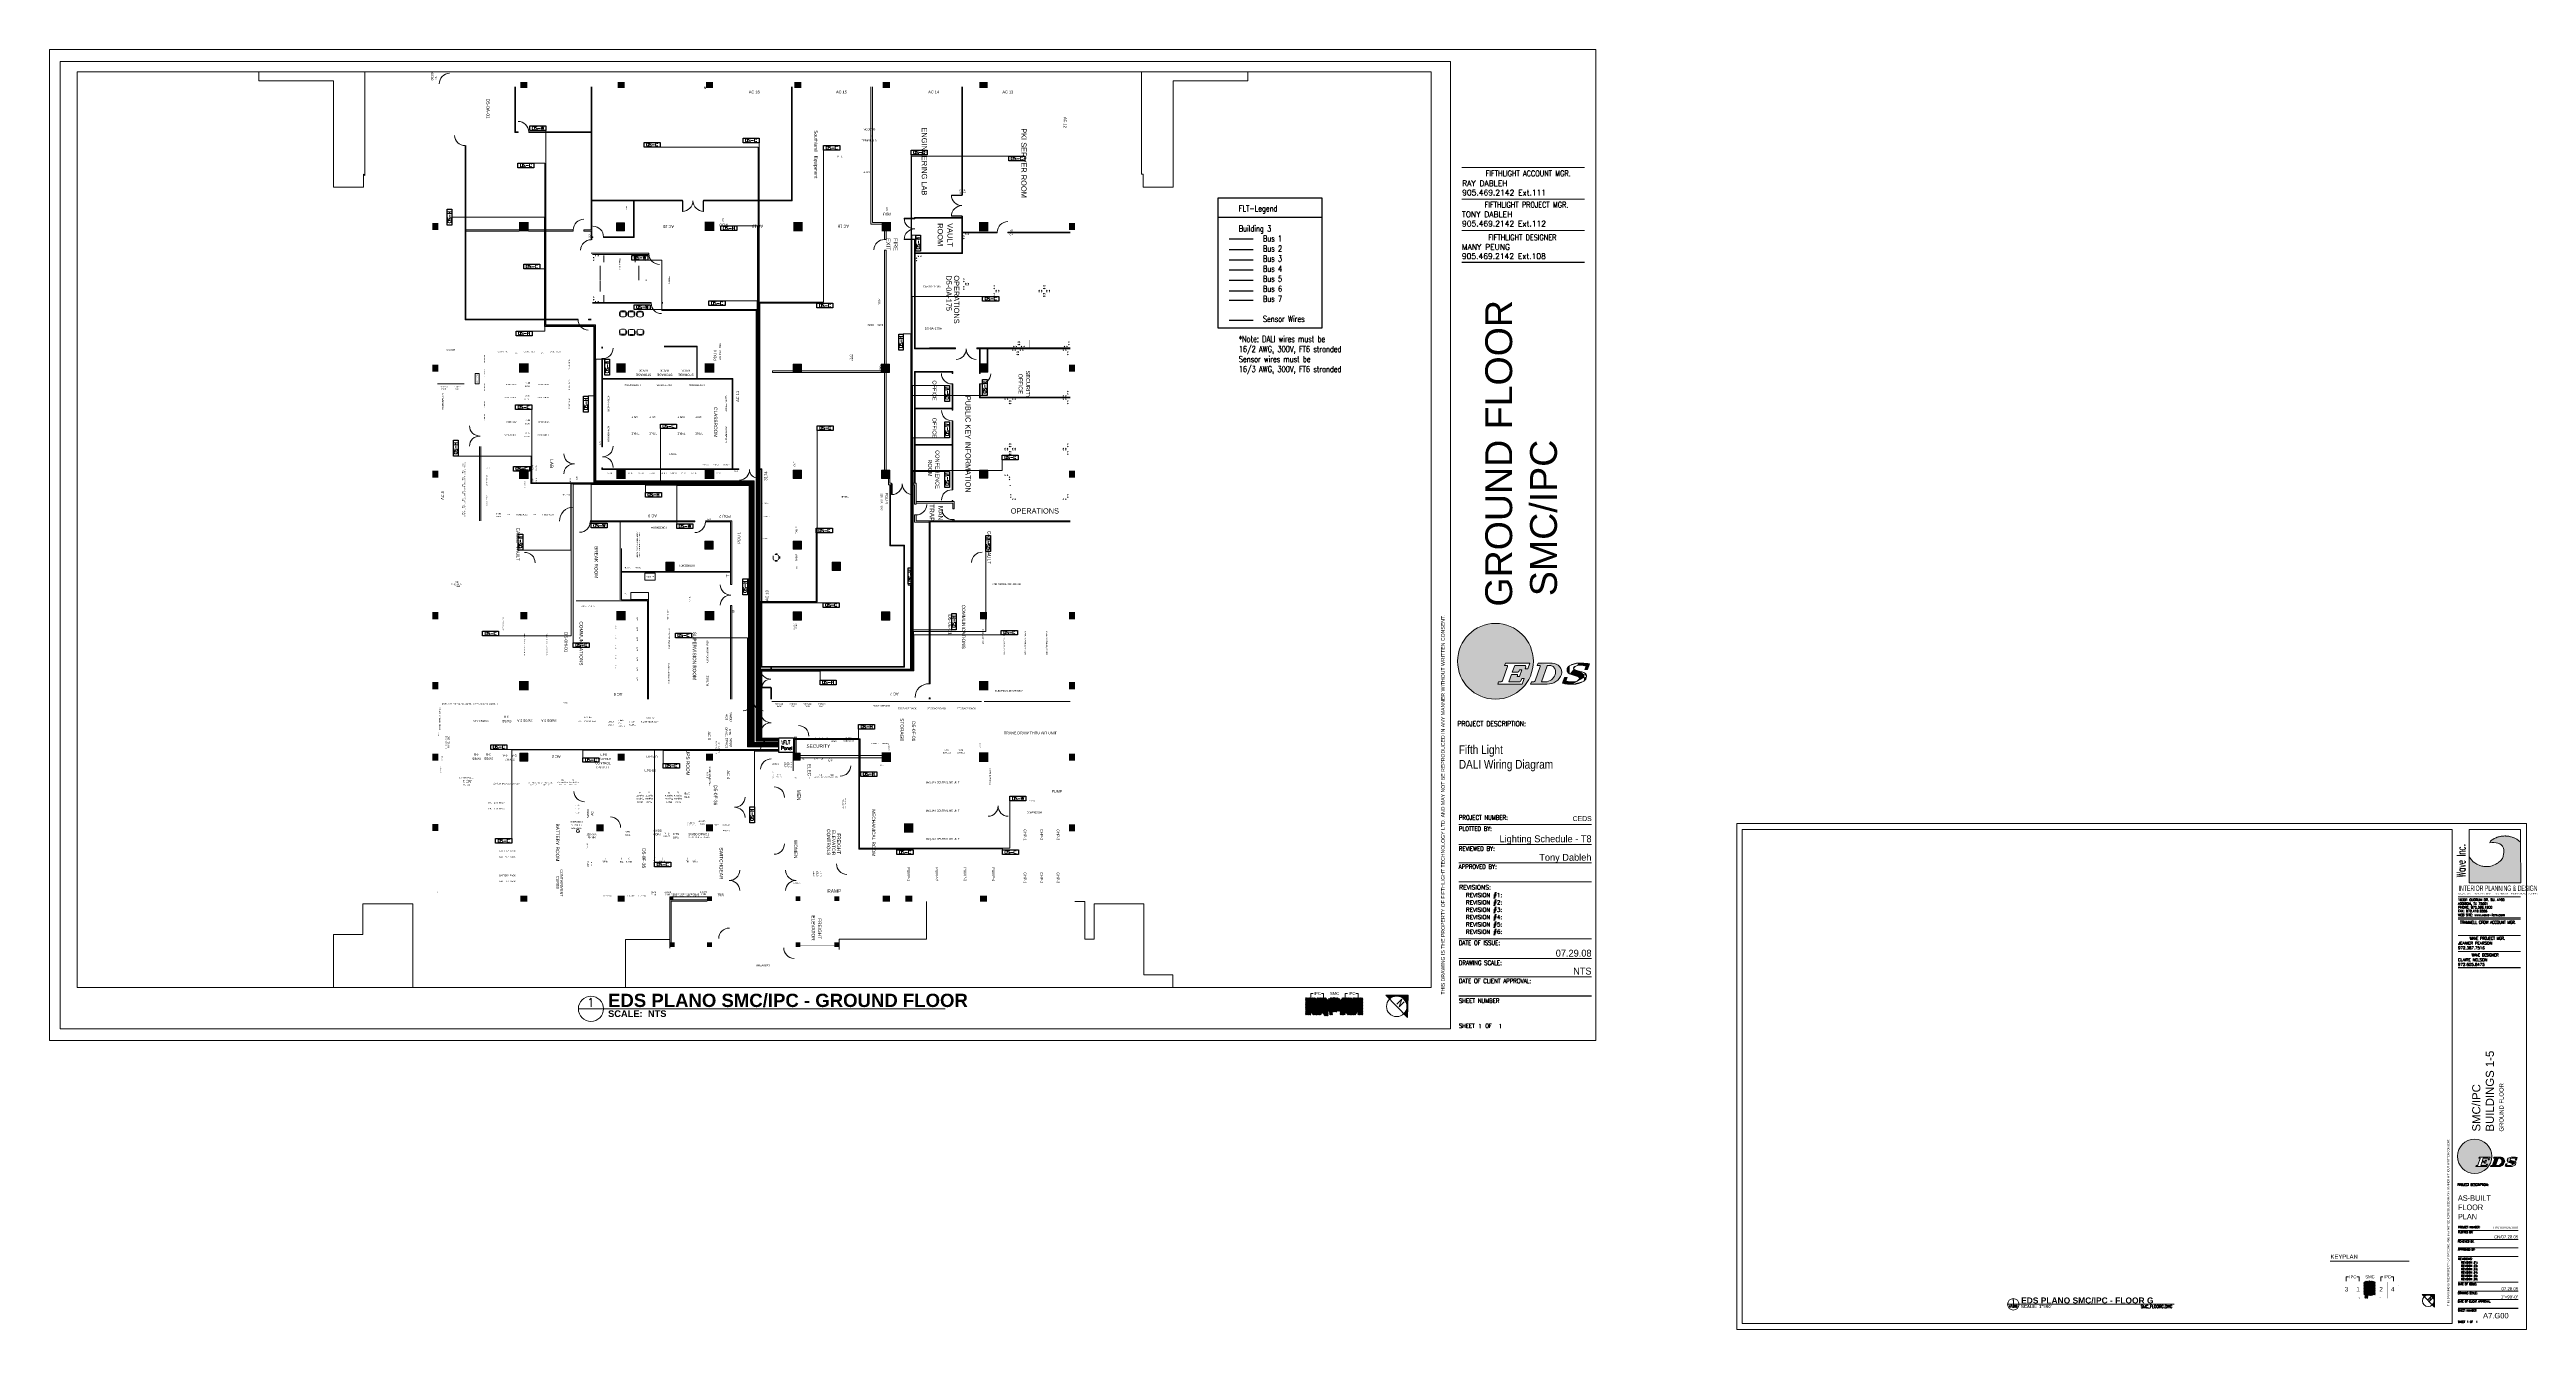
# Paper-space layout 'Layout1' of a CAD drawing. Extents: x 0.3 to 51.7, y -5.7 to 20.9.
# The model-space entities are those that its viewports show. They can reach past a viewport. Long polylines and large blocks are cut down to what shows.
import ezdxf
from ezdxf.enums import TextEntityAlignment as Align

# ---------------------------------------------------------------- set-up
doc = ezdxf.new("R2010")
doc.units = 0
doc.header["$LTSCALE"] = 96
doc.header["$MEASUREMENT"] = 0
doc.header["$PDSIZE"] = -5
doc.linetypes.add('DOT2', pattern=[0.125, 0, -0.125])
doc.linetypes.add('HIDDEN', pattern=[0.375, 0.25, -0.125])
doc.layers.get('DEFPOINTS').update_dxf_attribs({"linetype": 'CONTINUOUS', "lineweight": 0})
for name, color, linetype, lineweight in [('A-ANNO-RMNA', 4, 'CONTINUOUS', 0), ('A-Anno-Ttlb', 7, 'CONTINUOUS', 0), ('A-DOOR', 2, 'CONTINUOUS', 0), ('a-eds-logo', 7, 'CONTINUOUS', 0), ('A-FLOR-HRAL', 1, 'CONTINUOUS', 0), ('A-FLOR-RAIS', 2, 'DOT2', 0), ('A-FLOR-STRS', 2, 'CONTINUOUS', 0), ('A-FURN-BOOK', 2, 'CONTINUOUS', 0), ('A-FURN-CHAR', 3, 'CONTINUOUS', 0), ('A-FURN-FILE', 3, 'CONTINUOUS', 0), ('A-FURN-PNLS', 2, 'CONTINUOUS', 0), ('A-FURN-UPPR', 3, 'HIDDEN', 0), ('A-FURN-WKSF', 3, 'CONTINUOUS', 0), ('A-GRID-COLS', 2, 'CONTINUOUS', 0), ('A-MLWK-SURF', 3, 'CONTINUOUS', 0), ('A-PATT-WALL', 1, 'CONTINUOUS', 0), ('A-TPM-INACTIVE', 7, 'CONTINUOUS', 0), ('A-WALL-FULL', 6, 'CONTINUOUS', 0), ('BLDG1', 6, 'CONTINUOUS', 0), ('BLDG2', 6, 'CONTINUOUS', 0), ('BLDG3', 6, 'CONTINUOUS', 0), ('BLDG4', 6, 'CONTINUOUS', 0), ('BLDG5', 6, 'CONTINUOUS', 0), ('FLT-Peripheral Wiring', 214, 'CONTINUOUS', 0), ('KEYPLAN', 7, 'CONTINUOUS', 0), ('NTS_NOT_TO_STANDARDS', 7, 'CONTINUOUS', 0)]:
    doc.layers.add(name, color=color, linetype=linetype, lineweight=lineweight)
for name, color, linetype in [('FLT-Control-Panel', 232, 'CONTINUOUS'), ('FLT-Legend', 250, 'CONTINUOUS'), ('FLT-Occupancy-Sensor', 160, 'CONTINUOUS')]:
    doc.layers.add(name, color=color, linetype=linetype)
doc.styles.add('ADESK1', font='romans.shx')
doc.styles.add('ARIAL', font='ARIAL', dxfattribs={"height": 0.2})
doc.styles.add('note', font='ROMANS.shx', dxfattribs={"width": 0.85, "height": 200})
doc.styles.add('PP_01$0$ARIALBOLD', font='ARIALBD.TTF')
doc.styles.add('PP_01$0$SIM-00', font='SIMPLEX.SHX', dxfattribs={"width": 0.75})
doc.styles.add('ROMANC', font='ROMANC', dxfattribs={"height": 0.2})
doc.styles.add('SIM-00', font='SIMPLEX.SHX', dxfattribs={"width": 0.75})
doc.styles.add('SIMP', font='SIMPLEX', dxfattribs={"width": 0.8})
doc.styles.get("Standard").update_dxf_attribs({"font": 'simplex.shx'})
doc.styles.add('title1', font='ARIAL.TTF')
doc.styles.add('title2', font='simplex.shx')
doc.styles.add('TITLE3', font='stylu.ttf')

# ---------------------------------------------------------------- blocks, each defined once
blk = doc.blocks.new('eds logo')
at = {"layer": 'a-eds-logo'}
h = blk.add_hatch(color=256, dxfattribs=at)
edge = h.paths.add_edge_path()
edge.add_arc((0.509, 0.509), 0.501, 0, 360)
edge = h.paths.add_edge_path(flags=16)
edge.add_arc((0.658, 0.444), 0.01, 340.5294, 450)
edge.add_line((0.658, 0.454), (0.628, 0.454))
edge.add_line((0.628, 0.454), (0.64, 0.485))
edge.add_line((0.64, 0.485), (0.962, 0.485))
edge.add_line((0.962, 0.485), (0.935, 0.411))
edge.add_line((0.935, 0.411), (0.902, 0.411))
edge.add_line((0.902, 0.411), (0.91, 0.434))
edge.add_arc((0.896, 0.439), 0.015, 340.2477, 450)
edge.add_line((0.896, 0.454), (0.763, 0.454))
edge.add_line((0.763, 0.454), (0.732, 0.366))
edge.add_line((0.732, 0.366), (0.805, 0.366))
edge.add_arc((0.805, 0.381), 0.015, 270, 340.2477)
edge.add_line((0.819, 0.376), (0.826, 0.395))
edge.add_line((0.826, 0.395), (0.859, 0.395))
edge.add_line((0.859, 0.395), (0.827, 0.306))
edge.add_line((0.827, 0.306), (0.794, 0.306))
edge.add_line((0.794, 0.306), (0.799, 0.322))
edge.add_arc((0.79, 0.325), 0.01, 340.2477, 450)
edge.add_line((0.79, 0.335), (0.721, 0.335))
edge.add_line((0.721, 0.335), (0.687, 0.239))
edge.add_line((0.687, 0.239), (0.83, 0.239))
edge.add_arc((0.83, 0.254), 0.015, 270, 340.2477)
edge.add_line((0.844, 0.249), (0.856, 0.282))
edge.add_line((0.856, 0.282), (0.889, 0.282))
edge.add_line((0.889, 0.282), (0.863, 0.208))
edge.add_line((0.863, 0.208), (0.54, 0.208))
edge.add_line((0.54, 0.208), (0.551, 0.239))
edge.add_line((0.551, 0.239), (0.586, 0.239))
edge.add_arc((0.586, 0.254), 0.015, 270, 340.5294)
edge.add_line((0.6, 0.249), (0.667, 0.441))
h = blk.add_hatch(color=256, dxfattribs=at)
edge = h.paths.add_edge_path()
edge.add_arc((1.261, 0.36), 0.124, 348.2317, 451.0293)
edge.add_line((1.259, 0.485), (1.072, 0.485))
edge.add_line((1.072, 0.485), (1.061, 0.454))
edge.add_line((1.061, 0.454), (1.09, 0.454))
edge.add_arc((1.09, 0.444), 0.01, -19.4706, 90, ccw=False)
edge.add_line((1.1, 0.441), (1.032, 0.249))
edge.add_arc((1.018, 0.254), 0.015, 270, 340.5294, ccw=False)
edge.add_line((1.018, 0.239), (0.984, 0.239))
edge.add_line((0.984, 0.239), (0.973, 0.208))
edge.add_line((0.973, 0.208), (1.191, 0.208))
edge.add_arc((1.2, 0.404), 0.196, 267.4832, 339.3691)
edge = h.paths.add_edge_path(flags=16)
edge.add_arc((1.216, 0.368), 0.0902, 350.4068, 432.7452)
edge.add_line((1.243, 0.454), (1.202, 0.454))
edge.add_arc((1.202, 0.444), 0.01, 90, 160.5294)
edge.add_line((1.193, 0.447), (1.119, 0.239))
edge.add_line((1.119, 0.239), (1.191, 0.239))
edge.add_arc((1.16, 0.384), 0.148, 281.8377, 347.6508)
edge = h.paths.add_edge_path(flags=17)
edge.add_line((1.072, 0.485), (1.259, 0.485))
edge.add_line((1.202, 0.454), (1.243, 0.454))
h = blk.add_hatch(color=256, dxfattribs=at)
edge = h.paths.add_edge_path()
edge.add_line((1.395, 0.22), (1.421, 0.294))
edge.add_line((1.421, 0.294), (1.456, 0.294))
edge.add_line((1.456, 0.294), (1.441, 0.252))
edge.add_arc((1.484, 0.319), 0.0802, 237.6203, 268.7495)
edge.add_line((1.482, 0.239), (1.553, 0.239))
edge.add_arc((1.555, 0.313), 0.0742, 268.9945, 326.08)
edge.add_arc((1.595, 0.282), 0.0235, 335.0353, 422.2344)
edge.add_line((1.606, 0.303), (1.488, 0.342))
edge.add_arc((1.518, 0.395), 0.0608, 116.8152, 241.2538, ccw=False)
edge.add_arc((1.612, 0.256), 0.228, 90.5605, 122.2126, ccw=False)
edge.add_line((1.61, 0.485), (1.654, 0.484))
edge.add_arc((1.659, 0.028), 0.456, 78.0625, 90.5484, ccw=False)
edge.add_line((1.753, 0.474), (1.727, 0.4))
edge.add_line((1.727, 0.4), (1.692, 0.4))
edge.add_line((1.692, 0.4), (1.707, 0.443))
edge.add_arc((1.633, 0.283), 0.176, 65.1848, 115.6017)
edge.add_arc((1.566, 0.42), 0.0236, 113.5745, 247.3444)
edge.add_line((1.557, 0.398), (1.64, 0.371))
edge.add_arc((1.587, 0.129), 0.247, 65.3526, 77.7733, ccw=False)
edge.add_arc((1.67, 0.315), 0.0435, -7.0461, 62.7523, ccw=False)
edge.add_arc((1.626, 0.319), 0.0876, 304.9789, 354.0514, ccw=False)
edge.add_arc((1.547, 0.442), 0.234, 266.4076, 303.5939, ccw=False)
edge.add_line((1.532, 0.208), (1.461, 0.208))
edge.add_arc((1.466, 0.422), 0.214, 250.5735, 268.7853, ccw=False)
for p, q in [((0.667, 0.441), (0.6, 0.249)), ((0.628, 0.454), (0.64, 0.485)), ((0.628, 0.454), (0.658, 0.454)), ((0.64, 0.485), (0.962, 0.485)), ((0.721, 0.335), (0.687, 0.239)), ((0.721, 0.335), (0.79, 0.335)), ((0.763, 0.454), (0.732, 0.366)), ((0.732, 0.366), (0.805, 0.366)), ((0.763, 0.454), (0.896, 0.454)), ((0.819, 0.376), (0.826, 0.395)), ((0.859, 0.395), (0.826, 0.395)), ((0.827, 0.306), (0.859, 0.395)), ((0.902, 0.411), (0.91, 0.434)), ((0.935, 0.411), (0.902, 0.411)), ((0.935, 0.411), (0.962, 0.485)), ((1.1, 0.441), (1.032, 0.249)), ((1.061, 0.454), (1.072, 0.485)), ((1.061, 0.454), (1.09, 0.454)), ((1.072, 0.485), (1.259, 0.485)), ((1.072, 0.485), (1.259, 0.485)), ((1.193, 0.447), (1.119, 0.239)), ((1.202, 0.454), (1.243, 0.454)), ((1.202, 0.454), (1.243, 0.454)), ((0.54, 0.208), (0.551, 0.239)), ((0.54, 0.208), (0.863, 0.208)), ((0.586, 0.239), (0.551, 0.239)), ((0.687, 0.239), (0.83, 0.239)), ((0.794, 0.306), (0.799, 0.322)), ((0.827, 0.306), (0.794, 0.306)), ((0.844, 0.249), (0.856, 0.282)), ((0.889, 0.282), (0.856, 0.282)), ((0.863, 0.208), (0.889, 0.282)), ((0.973, 0.208), (0.984, 0.239)), ((0.973, 0.208), (1.191, 0.208)), ((1.018, 0.239), (0.984, 0.239)), ((1.119, 0.239), (1.191, 0.239))]:
    blk.add_line(p, q, dxfattribs=at)
for points in [[(1.49, 0.45, 0.603468), (1.488, 0.342)], [(1.61, 0.485, 0.138993), (1.49, 0.45)], [(1.557, 0.442, 0.660443), (1.557, 0.398)], [(1.707, 0.443, 0.223604), (1.557, 0.442)], [(1.69, 0.354, 0.054249), (1.64, 0.371)], [(1.753, 0.474, 0.054534), (1.654, 0.484)], [(1.714, 0.31, 0.314332), (1.69, 0.354)], [(1.395, 0.22, 0.079631), (1.461, 0.208)], [(1.441, 0.252, 0.136668), (1.482, 0.239)], [(1.532, 0.208, 0.163695), (1.677, 0.247)], [(1.553, 0.239, 0.254365), (1.616, 0.272)], [(1.616, 0.272, 0.399967), (1.606, 0.303)], [(1.677, 0.247, 0.217453), (1.714, 0.31)]]:
    blk.add_lwpolyline(points, format="xyb", dxfattribs=at)
for points in [[(1.488, 0.342), (1.606, 0.303)], [(1.557, 0.398), (1.64, 0.371)], [(1.61, 0.485), (1.654, 0.484)], [(1.707, 0.443), (1.692, 0.4)], [(1.692, 0.4), (1.727, 0.4)], [(1.753, 0.474), (1.727, 0.4)], [(1.395, 0.22), (1.421, 0.294)], [(1.456, 0.294), (1.421, 0.294)], [(1.441, 0.252), (1.456, 0.294)], [(1.461, 0.208), (1.532, 0.208)], [(1.482, 0.239), (1.553, 0.239)]]:
    blk.add_lwpolyline(points, dxfattribs=at)
blk.add_circle((0.509, 0.509), 0.501, dxfattribs=at)
for centre, radius, start, end in [((0.658, 0.444), 0.01, 340.5294, 90), ((0.79, 0.325), 0.01, 340.2477, 90), ((0.805, 0.381), 0.015, 270, 340.2477), ((0.896, 0.439), 0.015, 340.2477, 90), ((1.09, 0.444), 0.01, 340.5294, 90), ((1.16, 0.384), 0.148, 281.8377, 347.6508), ((1.2, 0.404), 0.196, 267.4832, 339.3691), ((1.202, 0.444), 0.01, 90, 160.5294), ((1.216, 0.368), 0.0902, 350.4068, 72.7452), ((1.261, 0.36), 0.124, 348.2317, 91.0293), ((0.586, 0.254), 0.015, 270, 340.5294), ((0.83, 0.254), 0.015, 270, 340.2477), ((1.018, 0.254), 0.015, 270, 340.5294)]:
    blk.add_arc(centre, radius, start, end, dxfattribs=at)
at = {"layer": 'DEFPOINTS'}
for p in [(0, 1.014), (1.77, 1.014), (0, 0), (1.77, 0)]:
    blk.add_point(p, dxfattribs=at)
blk = doc.blocks.new('ELEV CALLOUT')
at = {"layer": 'A-Anno-Ttlb'}
h = blk.add_hatch(color=256, dxfattribs=at)
edge = h.paths.add_edge_path()
edge.add_arc((0, 0), 0.0984, 360, 540)
edge.add_line((-0.098, 0), (-0.149, 0))
edge.add_line((-0.149, 0), (0, 0.154))
edge.add_line((0, 0.154), (0.149, 0))
edge.add_line((0.149, 0), (0.098, 0))
for p, q in [((-0.149, 0), (0, 0.154)), ((-0.149, 0), (0.149, 0)), ((0.149, 0), (0, 0.154))]:
    blk.add_line(p, q, dxfattribs=at)
blk.add_circle((0, 0), 0.0984, dxfattribs=at)
at = {"layer": 'A-Anno-Ttlb', "style": 'ADESK1', "width": 0.8, "flags": 4}
for tag, height, p in [('X', 0.0694, (0.001, 0.015)), ('XX.XXX', 0.0347, (0, -0.052))]:
    blk.add_attdef(tag, text='', height=height, dxfattribs=at).set_placement(p, align=Align.CENTER)
blk = doc.blocks.new('narrow')
at = {"layer": 'A-Anno-Ttlb'}
ref = blk.add_blockref('ELEV CALLOUT', (24.432, 13.723), dxfattribs=dict(at, xscale=1.5, yscale=1.5, zscale=1.5, rotation=30))
ref.add_attrib('X', 'N', dxfattribs={"height": 0.104, "rotation": 30, "style": 'ADESK1', "width": 0.8}).set_placement((24.423, 13.743), align=Align.CENTER)
blk = doc.blocks.new('TITLEBLOCK')
at = {"layer": 'A-Anno-Ttlb', "color": 0, "linetype": 'Continuous'}
for p, q in [((-3.233, 4.713, 0), (-0.223, 4.713, 0)), ((-3.233, 4.263, 0), (-0.223, 4.263, 0)), ((-3.233, 3.847, 0), (-0.223, 3.847, 0)), ((-3.233, 3.418, 0), (-0.223, 3.418, 0)), ((-3.233, 2.121, 0), (-0.223, 2.121, 0)), ((-3.233, 1.671, 0), (-0.223, 1.671, 0)), ((-3.233, 1.256, 0), (-0.223, 1.256, 0))]:
    blk.add_line(p, q, dxfattribs=at)
at = {"layer": 'A-Anno-Ttlb', "color": 0, "linetype": 'Continuous', "lineweight": 30}
blk.add_line((-3.233, 0.827, 0), (-0.223, 0.827, 0), dxfattribs=at)
at = {"layer": 'A-Anno-Ttlb', "linetype": 'Continuous', "style": 'title2', "width": 0.8}
for s, p in [('PROJECT NUMBER:', (-3.233, 4.825, -0.001)), ('PLOTTED BY:', (-3.233, 4.571, -0.001)), ('REVIEWED BY:', (-3.235, 4.118, 0)), ('APPROVED BY:', (-3.236, 3.708, 0)), ('DATE OF ISSUE:  ', (-3.233, 1.98, -0.001)), ('DATE OF CLIENT APPROVAL:  ', (-3.236, 1.116, 0)), ('DRAWING SCALE:', (-3.235, 1.527, 0))]:
    blk.add_text(s, height=0.1, dxfattribs=at).set_placement(p)
at = {"layer": 'A-Anno-Ttlb', "linetype": 'Continuous', "style": 'title2'}
blk.add_text('REVISIONS:', height=0.1, dxfattribs=at).set_placement((-3.227, 3.241, 0))
for s, p in [('REVISION #1:', (-3.073, 3.114, 0)), ('REVISION #2:', (-3.073, 2.948, 0)), ('REVISION #3:', (-3.073, 2.781, 0)), ('REVISION #4:', (-3.073, 2.614, 0)), ('REVISION #5:', (-3.073, 2.448, 0)), ('REVISION #6:', (-3.073, 2.281, 0))]:
    blk.add_text(s, height=0.09375, dxfattribs=at).set_placement(p, align=Align.MIDDLE_LEFT)
at = {"layer": 'A-Anno-Ttlb', "linetype": 'Continuous', "style": 'title2', "width": 0.8}
blk.add_text('SHEET NUMBER', height=0.1, dxfattribs=at).set_placement((-3.232, 0.765, 0), align=Align.TOP_LEFT)
at = {"layer": 'A-Anno-Ttlb', "style": 'SIMP', "width": 0.8}
blk.add_text('SHEET    OF', height=0.09789, dxfattribs=at).set_placement((-3.232, 0.097, 0))
at = {"layer": 'A-Anno-Ttlb', "style": 'TITLE3', "flags": 4}
blk.add_attdef('.', text='', height=0.113, dxfattribs=at).set_placement((-0.219, 4.761, 0), align=Align.BOTTOM_RIGHT)
at = {"layer": 'A-Anno-Ttlb', "linetype": 'Continuous', "style": 'TITLE3', "flags": 4}
for height, p in [(0.156, (-0.221, 4.267)), (0.156, (-0.224, 3.846, 0)), (0.156, (-0.221, 3.42)), (0.156, (-0.221, 1.67)), (0.156, (-0.221, 1.264)), (0.156, (-0.227, 0.842)), (0.273, (-0.702, 0.235))]:
    blk.add_attdef('.', text='', height=height, dxfattribs=at).set_placement(p, align=Align.BOTTOM_RIGHT)
at = {"layer": 'A-Anno-Ttlb', "style": 'TITLE3', "flags": 4}
for p in [(-1.849, 3.095, 0), (-1.849, 2.932, 0), (-1.849, 2.445, 0), (-1.849, 2.764, 0), (-1.849, 2.278, 0), (-1.848, 2.603, 0)]:
    blk.add_attdef('.', p, '', height=0.0625, dxfattribs=at)
at = {"layer": 'A-Anno-Ttlb', "style": 'SIMP', "width": 0.8, "flags": 4}
for p in [(-2.752, 0.06), (-2.29, 0.06)]:
    blk.add_attdef('.', text='', height=0.0979, dxfattribs=at).set_placement(p, align=Align.BOTTOM_CENTER)
blk = doc.blocks.new('DETAIL')
at = {"layer": 'A-Anno-Ttlb'}
blk.add_line((0, 0), (4.046, 0), dxfattribs=at)
blk.add_circle((0.187, 0), 0.187, dxfattribs=at)
at = {"layer": 'A-Anno-Ttlb', "linetype": 'Continuous', "style": 'PP_01$0$ARIALBOLD'}
blk.add_text('SCALE:', height=0.0989, dxfattribs=at).set_placement((0.442, -0.122))
at = {"layer": 'A-Anno-Ttlb', "style": 'ADESK1', "width": 0.8, "flags": 4}
for tag, height, p in [('X', 0.132, (0.186, 0.029)), ('XX.XXX', 0.0659, (0.185, -0.099))]:
    blk.add_attdef(tag, text='', height=height, dxfattribs=at).set_placement(p, align=Align.CENTER)
at = {"layer": 'A-Anno-Ttlb', "style": 'PP_01$0$ARIALBOLD'}
blk.add_attdef('DET-TITLE', (0.442, 0.026), '', height=0.198, dxfattribs=at)
blk.add_attdef('DET-SCALE', text='', height=0.0989, dxfattribs=at).set_placement((1.035, -0.023), align=Align.TOP_LEFT)
at = {"layer": 'A-Anno-Ttlb', "style": 'PP_01$0$SIM-00', "width": 0.75}
blk.add_attdef('FILENAME', text='', height=0.0989, dxfattribs=at).set_placement((3.211, -0.023), align=Align.TOP_CENTER)
blk = doc.blocks.new('SMC-IPC KEYPLAN')
at = {"layer": 'BLDG1'}
h = blk.add_hatch(dxfattribs=at)
h.set_pattern_fill('ANSI31', color=256, scale=0.086806, angle=180, style=0)
h.paths.add_polyline_path([(0.241, 0.357), (0.241, 0), (0.326, 0), (0.326, 0.027), (0.347, 0.027), (0.347, 0.042), (0.353, 0.042), (0.353, 0.049), (0.366, 0.049), (0.366, 0.01), (0.386, 0.01), (0.386, -0.017), (0.473, -0.017), (0.473, 0.315), (0.451, 0.315), (0.451, 0.335), (0.431, 0.335), (0.431, 0.357)])
at = {"layer": 'BLDG2'}
h = blk.add_hatch(dxfattribs=at)
h.set_pattern_fill('ANSI31', color=256, scale=0.086806, angle=180, style=0)
h.paths.add_polyline_path([(0.72, 0), (0.806, 0), (0.806, 0.01), (0.826, 0.01), (0.826, 0.042), (0.833, 0.042), (0.833, 0.049), (0.845, 0.049), (0.845, 0.027), (0.866, 0.027), (0.866, 0), (0.952, 0), (0.952, 0.357), (0.762, 0.357), (0.762, 0.335), (0.742, 0.335), (0.742, 0.315), (0.72, 0.315)])
at = {"layer": 'BLDG3'}
h = blk.add_hatch(dxfattribs=at)
h.set_pattern_fill('ANSI31', color=256, scale=0.086806, angle=180, style=0)
h.paths.add_polyline_path([(0.232, 0.341), (0.211, 0.341), (0.211, 0.357), (0, 0.357), (0, 0.282), (0.006, 0.282), (0.006, 0.273), (0, 0.273), (0, 0.083), (0.007, 0.083), (0.007, 0.076), (0, 0.076), (0, 0), (0.107, 0), (0.107, 0.053), (0.126, 0.053), (0.126, 0.027), (0.146, 0.027), (0.146, 0), (0.232, 0)])
at = {"layer": 'BLDG4'}
h = blk.add_hatch(dxfattribs=at)
h.set_pattern_fill('ANSI31', color=256, scale=0.086806, angle=180, style=0)
h.paths.add_polyline_path([(0.981, 0.357), (1.192, 0.357), (1.192, 0.282), (1.187, 0.282), (1.187, 0.273), (1.192, 0.273), (1.192, 0.083), (1.186, 0.083), (1.186, 0.076), (1.192, 0.076), (1.192, 0), (1.086, 0), (1.086, 0.053), (1.067, 0.053), (1.067, 0.027), (1.047, 0.027), (1.047, 0), (0.961, 0), (0.961, 0.341), (0.981, 0.341)])
at = {"layer": 'BLDG5'}
h = blk.add_hatch(dxfattribs=at)
h.set_pattern_fill('ANSI31', color=256, scale=0.086806, angle=180, style=0)
edge = h.paths.add_edge_path()
edge.add_line((0.48, 0.341), (0.48, 0.073))
edge.add_line((0.48, 0.073), (0.496, 0.073))
edge.add_line((0.496, 0.073), (0.496, 0))
edge.add_line((0.496, 0), (0.559, 0))
edge.add_line((0.559, 0), (0.559, 0.063))
edge.add_line((0.559, 0.063), (0.647, 0.063))
edge.add_line((0.647, 0.063), (0.647, 0.075))
edge.add_line((0.647, 0.075), (0.711, 0.075))
edge.add_line((0.711, 0.075), (0.711, 0.288))
edge.add_line((0.711, 0.288), (0.711, 0.288))
edge.add_line((0.711, 0.288), (0.711, 0.341))
edge.add_line((0.711, 0.341), (0.691, 0.341))
edge.add_line((0.691, 0.341), (0.691, 0.349))
edge.add_line((0.691, 0.349), (0.673, 0.349))
edge.add_line((0.673, 0.349), (0.673, 0.356))
edge.add_line((0.673, 0.356), (0.619, 0.356))
edge.add_line((0.619, 0.356), (0.619, 0.354))
edge.add_line((0.619, 0.354), (0.612, 0.354))
edge.add_line((0.612, 0.354), (0.612, 0.352))
edge.add_line((0.612, 0.352), (0.607, 0.352))
edge.add_line((0.607, 0.352), (0.607, 0.354))
edge.add_arc((0.596, 0.354), 0.0104, 0.4726, 179.5274)
edge.add_line((0.586, 0.354), (0.586, 0.352))
edge.add_line((0.586, 0.352), (0.58, 0.352))
edge.add_line((0.58, 0.352), (0.58, 0.354))
edge.add_line((0.58, 0.354), (0.574, 0.354))
edge.add_line((0.574, 0.354), (0.574, 0.356))
edge.add_line((0.574, 0.356), (0.52, 0.356))
edge.add_line((0.52, 0.356), (0.52, 0.349))
edge.add_line((0.52, 0.349), (0.502, 0.349))
edge.add_line((0.502, 0.349), (0.501, 0.341))
edge.add_line((0.501, 0.341), (0.48, 0.341))
at = {"layer": 'KEYPLAN'}
for p, q in [((0.111, 0.357), (0.111, 0.445)), ((0.111, 0.445), (0.158, 0.445)), ((0.376, 0.445), (0.33, 0.445)), ((0.376, 0.357), (0.376, 0.445)), ((0.826, 0.445), (0.873, 0.445)), ((0.826, 0.357), (0.826, 0.445)), ((1.091, 0.445), (1.045, 0.445)), ((1.091, 0.357), (1.091, 0.445))]:
    blk.add_line(p, q, dxfattribs=at)
at = {"layer": 'KEYPLAN', "const_width": 0.0005}
for points in [[(0.232, 0.341), (0.211, 0.341), (0.211, 0.357), (0, 0.357), (0, 0.282), (0.006, 0.282), (0.006, 0.273), (0, 0.273), (0, 0.083), (0.007, 0.083), (0.007, 0.076), (0, 0.076), (0, 0), (0.107, 0), (0.107, 0.053), (0.126, 0.053), (0.126, 0.027), (0.146, 0.027), (0.146, 0), (0.232, 0)], [(0.241, 0.357), (0.241, 0), (0.326, 0), (0.326, 0.027), (0.347, 0.027), (0.347, 0.042), (0.353, 0.042), (0.353, 0.049), (0.366, 0.049), (0.366, 0.01), (0.386, 0.01), (0.386, -0.017), (0.473, -0.017), (0.473, 0.315), (0.451, 0.315), (0.451, 0.335), (0.431, 0.335), (0.431, 0.357)], [(0.72, 0), (0.806, 0), (0.806, 0.01), (0.826, 0.01), (0.826, 0.042), (0.833, 0.042), (0.833, 0.049), (0.845, 0.049), (0.845, 0.027), (0.866, 0.027), (0.866, 0), (0.952, 0), (0.952, 0.357), (0.762, 0.357), (0.762, 0.335), (0.742, 0.335), (0.742, 0.315), (0.72, 0.315)], [(0.981, 0.357), (1.192, 0.357), (1.192, 0.282), (1.187, 0.282), (1.187, 0.273), (1.192, 0.273), (1.192, 0.083), (1.186, 0.083), (1.186, 0.076), (1.192, 0.076), (1.192, 0), (1.086, 0), (1.086, 0.053), (1.067, 0.053), (1.067, 0.027), (1.047, 0.027), (1.047, 0), (0.961, 0), (0.961, 0.341), (0.981, 0.341)]]:
    blk.add_lwpolyline(points, close=True, dxfattribs=at)
for points in [[(0.241, 0.336), (0.232, 0.336)], [(0.241, 0.052), (0.232, 0.052)], [(0.48, 0.074), (0.473, 0.074)], [(0.481, 0.284), (0.473, 0.284)], [(0.711, 0.094), (0.72, 0.094)], [(0.72, 0.284), (0.711, 0.284)], [(0.952, 0.336), (0.961, 0.336)], [(0.952, 0.052), (0.961, 0.052)]]:
    blk.add_lwpolyline(points, dxfattribs=at)
blk.add_lwpolyline([(0.48, 0.341), (0.48, 0.073), (0.496, 0.073), (0.496, 0), (0.559, 0), (0.559, 0.063), (0.647, 0.063), (0.647, 0.075), (0.711, 0.075), (0.711, 0.288), (0.711, 0.288), (0.711, 0.341), (0.691, 0.341), (0.691, 0.349), (0.673, 0.349), (0.673, 0.356), (0.619, 0.356), (0.619, 0.354), (0.612, 0.354), (0.612, 0.352), (0.607, 0.352), (0.607, 0.354, 0.991785), (0.586, 0.354), (0.586, 0.352), (0.58, 0.352), (0.58, 0.354), (0.574, 0.354), (0.574, 0.356), (0.52, 0.356), (0.52, 0.349), (0.502, 0.349), (0.501, 0.341)], format="xyb", close=True, dxfattribs=at)
at = {"layer": 'KEYPLAN', "attachment_point": 2}
for s, insert, char_height, width in [('{\\fArial|b0|i0|c0|p34;3}', (0.117, 0.236), 0.09375, 0.14119), ('{\\fArial|b0|i0|c0|p34;IPC}', (0.248, 0.477), 0.0625, 0.09413), ('{\\fArial|b0|i0|c0|p34;1}', (0.356, 0.236), 0.09375, 0.14119), ('{\\fArial|b0|i0|c0|p34;SMC}', (0.603, 0.477), 0.0625, 0.09413), ('{\\fArial|b0|i0|c0|p34;5}', (0.596, 0.236), 0.09375, 0.14119), ('{\\fArial|b0|i0|c0|p34;2}', (0.833, 0.236), 0.09375, 0.14119), ('{\\fArial|b0|i0|c0|p34;IPC}', (0.964, 0.477), 0.0625, 0.09413), ('{\\fArial|b0|i0|c0|p34;4}', (1.075, 0.236), 0.09375, 0.14119)]:
    blk.add_mtext(s, dxfattribs=dict(at, insert=insert, char_height=char_height, width=width))
blk = doc.blocks.new('FLT-Occupancy Sensor Hallway')
at = {"layer": 'FLT-Occupancy-Sensor'}
blk.add_lwpolyline([(0, 0), (54.6, 0), (54.6, -15.7), (0, -15.7)], close=True, dxfattribs=at)
at = {"layer": 'FLT-Occupancy-Sensor', "insert": (7.1, -1.5), "char_height": 12, "width": 54.638, "attachment_point": 1, "style": 'SIM-00'}
blk.add_mtext('OS-H', dxfattribs=at)
blk = doc.blocks.new('FLT-Occupancy Sensor Ceiling')
at = {"layer": 'FLT-Occupancy-Sensor'}
blk.add_lwpolyline([(0, 0), (54.6, 0), (54.6, -15.7), (0, -15.7)], close=True, dxfattribs=at)
at = {"layer": 'FLT-Occupancy-Sensor', "insert": (7.1, -1.5), "char_height": 12, "width": 54.638, "attachment_point": 1, "style": 'SIM-00'}
blk.add_mtext('OS-C', dxfattribs=at)
blk = doc.blocks.new('FLT-Occupancy Sensor Wall Mount')
at = {"layer": 'FLT-Occupancy-Sensor'}
blk.add_lwpolyline([(0, 0), (54.6, 0), (54.6, -15.7), (0, -15.7)], close=True, dxfattribs=at)
at = {"layer": 'FLT-Occupancy-Sensor', "insert": (7.1, -1.5), "char_height": 12, "width": 54.638, "attachment_point": 1, "style": 'SIM-00'}
blk.add_mtext('OS-W', dxfattribs=at)
blk = doc.blocks.new('FLT-Control Panel')
at = {"layer": 'FLT-Control-Panel'}
blk.add_lwpolyline([(0, 840), (840, 840), (840, 0), (0, 0)], close=True, dxfattribs=at)
at = {"layer": 'FLT-Control-Panel', "insert": (445, 420), "char_height": 200, "width": 1462.32, "attachment_point": 5, "style": 'note'}
blk.add_mtext('FLT \\PPanel', dxfattribs=at)

msp = doc.modelspace()

# ---------------------------------------------------------------- linework, layer by layer
at = {"layer": 'A-DOOR'}
for p, q in [((645.9, 642.9), (645.9, 606.9)), ((645.9, 642.9), (647.1, 642.9)), ((647.1, 606.9), (645.9, 606.9)), ((647.1, 642.9), (647.1, 606.9)), ((717.9, 642.9), (716.6, 642.9)), ((716.6, 642.9), (716.6, 606.9)), ((716.6, 606.9), (717.9, 606.9)), ((717.9, 642.9), (717.9, 606.9)), ((1594.6, 662.5), (1558.6, 662.5)), ((1558.6, 662.5), (1558.6, 660.8)), ((1558.6, 660.8), (1594.6, 660.8)), ((1594.6, 592.3), (1558.6, 592.3)), ((1558.6, 592.3), (1558.6, 590.5)), ((1558.6, 590.5), (1594.6, 590.5)), ((1594.6, 660.8), (1594.6, 662.5)), ((1594.6, 590.5), (1594.6, 592.3)), ((1434.4, 583.5), (1398.4, 583.5)), ((1398.4, 583.5), (1398.4, 581.8)), ((1398.4, 581.8), (1434.4, 581.8)), ((1434.4, 513.3), (1398.4, 513.3)), ((1398.4, 511.5), (1434.4, 511.5)), ((1434.4, 581.8), (1434.4, 583.5)), ((1434.4, 511.5), (1434.4, 513.3)), ((901.4, -268.3), (901.4, -298.3)), ((903.6, -298.3), (901.4, -298.3)), ((903.6, -298.3), (903.6, -268.3)), ((1357.6, -317.5), (1355.9, -317.5)), ((1355.9, -317.5), (1355.9, -353.5)), ((1357.6, -353.5), (1357.6, -317.5)), ((1427.9, -317.5), (1426.1, -317.5)), ((1426.1, -317.5), (1426.1, -353.5)), ((1427.9, -353.5), (1427.9, -317.5)), ((1355.9, -353.5), (1357.6, -353.5)), ((1426.1, -353.5), (1427.9, -353.5)), ((915.9, -1009.3), (915.9, -1007.1)), ((945.9, -1007.1), (915.9, -1007.1)), ((945.9, -1007.1), (945.9, -1009.3)), ((915.9, -1009.3), (945.9, -1009.3))]:
    msp.add_line(p, q, dxfattribs=at)
at = {"layer": 'A-DOOR', "const_width": 0.00174}
for points in [[(-144.2, 1039.5), (-144.2, 1075.5)], [(-144.2, 1039.5), (-143, 1039.5), (-143, 1075.5), (-144.2, 1075.5)], [(-91.1, 864.8), (-91.1, 866), (-127.1, 866), (-127.1, 864.8)], [(-91.1, 864.8), (-127.1, 864.8)], [(89.6, 876.4), (88.4, 876.4), (88.4, 912.4), (89.6, 912.4)], [(89.6, 876.4), (89.6, 912.4)], [(310.5, 544.5), (311.7, 544.5), (311.7, 580.5), (310.5, 580.5)], [(310.5, 544.5), (310.5, 580.5)], [(343.5, 520.4), (342.3, 520.4), (342.3, 556.4), (343.5, 556.4)], [(343.5, 520.4), (343.5, 556.4)], [(1750.1, 536.5), (1750.1, 572.5), (1748.4, 572.5), (1748.4, 536.5), (1750.1, 536.5)], [(336.6, 475.8), (336.6, 474.6), (300.7, 474.6), (300.7, 475.8)], [(336.6, 475.8), (300.7, 475.8)], [(566.9, 463.4), (568.1, 463.4), (568.1, 427.4), (566.9, 427.4)], [(566.9, 463.4), (566.9, 427.4)], [(1331.9, 476.9), (1331.9, 475.7), (1295.9, 475.7), (1295.9, 476.9)], [(1331.9, 476.9), (1295.9, 476.9)], [(574.9, 296.1), (574.9, 260.1)], [(574.9, 296.1), (576.1, 296.1), (576.1, 260.1), (574.9, 260.1)], [(326.7, 240.2), (326.7, 204.2)], [(326.7, 240.2), (327.9, 240.2), (327.9, 204.2), (326.7, 204.2)], [(375, 142.4), (375, 143.6), (411, 143.6), (411, 142.4)], [(375, 142.4), (411, 142.4)], [(1572.9, 140.9), (1572.9, 104.9), (1574.7, 104.9), (1574.7, 140.9), (1572.9, 140.9)], [(1643.1, 140.9), (1643.1, 104.9), (1644.9, 104.9), (1644.9, 140.9), (1643.1, 140.9)], [(1560.9, 57.6), (1524.9, 57.6), (1524.9, 55.8), (1560.9, 55.8), (1560.9, 57.6)], [(1656.1, 56.4), (1656.1, 57.6), (1692.1, 57.6), (1692.1, 56.4)], [(1656.1, 56.4), (1692.1, 56.4)], [(1560.9, -68.3), (1560.9, -67), (1524.9, -67), (1524.9, -68.3)], [(1560.9, -68.3), (1524.9, -68.3)], [(-40.6, -118.9), (-76.6, -118.9), (-76.6, -120.7), (-40.6, -120.7), (-40.6, -118.9)], [(-40.6, -189.1), (-76.6, -189.1), (-76.6, -190.9), (-40.6, -190.9), (-40.6, -189.1)], [(279.4, -213.4), (243.4, -213.4), (243.4, -215.1), (279.4, -215.1), (279.4, -213.4)], [(375, -192.9), (411, -192.9), (411, -191.1), (375, -191.1), (375, -192.9)], [(279.4, -283.6), (243.4, -283.6), (243.4, -285.4), (279.4, -285.4), (279.4, -283.6)], [(375, -263.1), (411, -263.1), (411, -261.3), (375, -261.3), (375, -263.1)], [(837.6, -268.3), (837.6, -304.3)], [(837.6, -304.3), (839.9, -304.3), (839.9, -268.3), (837.6, -268.3)], [(275.2, -443.8), (275.2, -395.8)], [(275.2, -443.8), (276.9, -443.8), (276.9, -395.8), (275.2, -395.8)], [(1438.8, -387.6), (1438.8, -386.4), (1474.8, -386.4), (1474.8, -387.6)], [(1438.8, -387.6), (1474.8, -387.6)], [(1560.9, -372.3), (1560.9, -373.5), (1524.9, -373.5), (1524.9, -372.3)], [(1560.9, -372.3), (1524.9, -372.3)], [(1563, -403.5), (1563, -402.3), (1527, -402.3), (1527, -403.5)], [(1563, -403.5), (1527, -403.5)], [(297.1, -445.6), (297.1, -481.6), (298.9, -481.6), (298.9, -445.6), (297.1, -445.6)], [(687.9, -446.4), (687.9, -482.4), (689.6, -482.4), (689.6, -446.4), (687.9, -446.4)], [(110.5, -584.6), (146.5, -584.6)], [(110.5, -584.6), (110.5, -585.8), (146.5, -585.8), (146.5, -584.6)], [(1663.3, -583.7), (1627.3, -583.7)], [(1663.3, -583.7), (1663.3, -584.9), (1627.3, -584.9), (1627.3, -583.7)], [(810.4, -658.3), (774.4, -658.3), (774.4, -660.1), (810.4, -660.1), (810.4, -658.3)], [(810.4, -728.6), (774.4, -728.6), (774.4, -730.3), (810.4, -730.3), (810.4, -728.6)], [(945.9, -943.3), (909.9, -943.3)], [(909.9, -943.3), (909.9, -945.6), (945.9, -945.6), (945.9, -943.3)], [(851.7, -1050.9), (851.7, -1086.9), (849.9, -1086.9), (849.9, -1050.9), (851.7, -1050.9)], [(947.3, -1091.3), (911.3, -1091.3), (911.3, -1093.1), (947.3, -1093.1), (947.3, -1091.3)], [(920.1, -1050.9), (920.1, -1086.9), (921.9, -1086.9), (921.9, -1050.9), (920.1, -1050.9)], [(1483.4, -1041.6), (1483.4, -1043.3), (1435.4, -1043.3), (1435.4, -1041.6)], [(1483.4, -1041.6), (1435.4, -1041.6)], [(947.3, -1161.6), (911.3, -1161.6), (911.3, -1163.3), (947.3, -1163.3), (947.3, -1161.6)], [(1040.1, -1172.8), (1038.9, -1172.8), (1038.9, -1136.8), (1040.1, -1136.8)], [(1040.1, -1172.8), (1040.1, -1136.8)], [(947.3, -1218.1), (947.3, -1219.3), (911.3, -1219.3), (911.3, -1218.1)], [(947.3, -1218.1), (911.3, -1218.1)], [(947.3, -1285.1), (911.3, -1285.1)], [(947.3, -1285.1), (947.3, -1286.3), (911.3, -1286.3), (911.3, -1285.1)], [(1181.5, -1273.6), (1181.5, -1272.4), (1217.5, -1272.4), (1217.5, -1273.6)], [(1181.5, -1273.6), (1217.5, -1273.6)], [(313.8, -1360.5), (313.8, -1359.3), (277.8, -1359.3), (277.8, -1360.5)], [(313.8, -1360.5), (277.8, -1360.5)], [(822.5, -1380.1), (858.5, -1380.1), (858.5, -1378.3), (822.5, -1378.3), (822.5, -1380.1)], [(957.1, -1380.8), (955.9, -1380.8), (955.9, -1344.8), (957.1, -1344.8)], [(957.1, -1380.8), (957.1, -1344.8)], [(1681.3, -1408.9), (1681.3, -1444.9), (1683.1, -1444.9), (1683.1, -1408.9), (1681.3, -1408.9)], [(1751.6, -1408.9), (1751.6, -1444.9), (1753.3, -1444.9), (1753.3, -1408.9), (1751.6, -1408.9)], [(401.6, -1482.7), (400.4, -1482.7), (400.4, -1446.7), (401.6, -1446.7)], [(401.6, -1482.7), (401.6, -1446.7)], [(822.5, -1450.3), (858.5, -1450.3), (858.5, -1448.6), (822.5, -1448.6), (822.5, -1450.3)], [(957.1, -1537.9), (955.9, -1537.9), (955.9, -1573.9), (957.1, -1573.9)], [(957.1, -1537.9), (957.1, -1573.9)], [(804.5, -1628.1), (840.5, -1628.1), (840.5, -1626.3), (804.5, -1626.3), (804.5, -1628.1)], [(1032.3, -1626.3), (996.3, -1626.3), (996.3, -1628.1), (1032.3, -1628.1), (1032.3, -1626.3)], [(1203.7, -1605.9), (1204.9, -1605.9), (1204.9, -1641.9), (1203.7, -1641.9)], [(1203.7, -1605.9), (1203.7, -1641.9)], [(804.5, -1698.3), (840.5, -1698.3), (840.5, -1696.6), (804.5, -1696.6), (804.5, -1698.3)], [(1032.3, -1696.6), (996.3, -1696.6), (996.3, -1698.3), (1032.3, -1698.3), (1032.3, -1696.6)], [(805.3, -1859.1), (805.3, -1860.3), (769.3, -1860.3), (769.3, -1859.1)], [(805.3, -1859.1), (769.3, -1859.1)], [(1024.7, -1890.9), (1024.7, -1926.9)], [(1024.7, -1890.9), (1025.9, -1890.9), (1025.9, -1926.9), (1024.7, -1926.9)]]:
    msp.add_lwpolyline(points, dxfattribs=at)
at = {"layer": 'A-DOOR'}
for centre, radius, start, end in [((-143.6, 1040.1), 35.4, 90.9713, 180.96861), ((-91.7, 865.4), 35.4, 180.97119, 270.96451), ((88.4, 876.4), 36, 0, 90), ((645.9, 642.9), 36, 270, 0), ((717.9, 642.9), 36, 179.99998, 270), ((1594.6, 662.5), 36, 179.99998, 270), ((1594.6, 590.5), 36, 90, 180), ((311.7, 544.5), 36, 90, 179.99998), ((336, 475.2), 35.4, 89.02811, 179.0173), ((342.3, 520.4), 36, 0, 90), ((1331.3, 476.3), 35.4, 89.03692, 179.02742), ((1434.4, 583.5), 36, 179.99998, 270), ((1434.4, 511.5), 36, 90, 180), ((1750.1, 536.5), 36, 90, 180), ((568.1, 463.4), 36, 179.99998, 270), ((575.5, 295.5), 35.4, 179.0287, 269.02802), ((327.3, 239.6), 35.4, 179.0287, 269.02802), ((375, 143.6), 36, 270, 0), ((1573.8, 140), 35.1, 271.4391, 1.44229), ((1644, 140), 35.1, 178.5578, 268.55759), ((1560.9, 57.6), 36, 179.99998, 270), ((1656.7, 57), 35.4, 269.03693, 359.0274), ((1560.3, -67.6), 35.4, 180.9726, 270.96307), ((-41.5, -119.8), 35.1, 181.43579, 271.439), ((-41.5, -190), 35.1, 88.561, 178.56451), ((278.5, -214.3), 35.1, 181.4472, 271.43961), ((278.5, -284.5), 35.1, 88.5603, 178.56091), ((375, -189.3), 36, 270, 0), ((375, -261.3), 36, 0, 89.99996), ((838.8, -269.5), 34.9, 271.83841, 1.84192), ((903.6, -268.3), 30, 179.99812, 270), ((1355.9, -317.5), 36, 269.99998, 0), ((1427.9, -317.5), 36, 179.99998, 270), ((276.1, -442.9), 47.1, 91.07059, 181.0701), ((1439.4, -387), 35.4, 269.03693, 359.0274), ((1560.3, -372.9), 35.4, 89.03692, 179.02742), ((1562.4, -402.9), 35.4, 180.9726, 270.96307), ((297.1, -445.6), 36, 270, 0), ((687.9, -446.4), 36, 269.9994, 0), ((111.1, -585.2), 35.4, 0.9638, 90.9684), ((1662.7, -584.3), 35.4, 89.02901, 179.02328), ((809.5, -659.2), 35.1, 181.4391, 271.44229), ((809.5, -729.4), 35.1, 88.55779, 178.55757), ((944.8, -944.5), 34.9, 181.83841, 271.84192), ((945.9, -1009.3), 30, 89.99812, 180), ((1482.5, -1042.4), 47.1, 88.93009, 178.92039), ((850.8, -1051.8), 35.1, 271.4404, 1.4348), ((850.8, -1051.8), 35.1, 271.4404, 1.4348), ((921, -1051.8), 35.1, 178.5652, 268.5596), ((946.4, -1092.2), 35.1, 181.4429, 271.43509), ((946.4, -1162.4), 35.1, 88.56441, 178.56493), ((1039.5, -1172.2), 35.4, 359.03693, 89.0274), ((946.7, -1218.7), 35.4, 89.0314, 179.03102), ((946.7, -1285.7), 35.4, 89.0316, 179.02328), ((1182.1, -1273), 35.4, 269.02832, 359.02289), ((313.2, -1359.9), 35.4, 180.9776, 270.9711), ((823.4, -1379.2), 35.1, 268.565, 358.57111), ((823.4, -1449.5), 35.1, 1.4423, 91.4346), ((956.5, -1380.2), 35.4, 359.0441, 89.02811), ((1682.2, -1409.8), 35.1, 271.4411, 1.42151), ((1752.4, -1409.8), 35.1, 178.57817, 268.56097), ((401, -1482.1), 35.4, 359.02289, 89.03122), ((956.5, -1538.5), 35.4, 270.9646, 0.9765), ((805.4, -1627.2), 35.1, 268.56042, 358.5574), ((805.4, -1697.4), 35.1, 1.4416, 91.4396), ((1031.4, -1627.2), 35.1, 181.4416, 271.43619), ((1031.4, -1697.5), 35.1, 88.5643, 178.55042), ((1204.3, -1606.5), 35.4, 179.03091, 269.02692), ((804.7, -1859.7), 35.4, 89.02819, 179.03009), ((1025.3, -1891.5), 35.4, 179.03009, 269.0246)]:
    msp.add_arc(centre, radius, start, end, dxfattribs=at)
at = {"layer": 'A-FLOR-HRAL', "const_width": 0.00174}
for points in [[(1083.9, -1672.3), (1121.9, -1672.3), (1121.9, -1670.3), (1081.9, -1670.3), (1081.9, -1676.3), (1229.9, -1676.3), (1229.9, -1674.3), (1083.9, -1674.3), (1083.9, -1672.3)], [(1085.9, -1672.3), (1085.9, -1674.3)]]:
    msp.add_lwpolyline(points, dxfattribs=at)
at = {"layer": 'A-FLOR-RAIS', "const_width": 0.00174}
for points in [[(-156, -1438.6), (190.4, -1438.6), (190.4, -1380.6), (-156, -1380.6), (-156, -1438.6)], [(-151.5, -1434), (185.9, -1434), (185.9, -1385.1), (-151.5, -1385.1), (-151.5, -1434)], [(-156, -1520.5), (190.4, -1520.5), (190.4, -1462.5), (-156, -1462.5), (-156, -1520.5)], [(-151.5, -1516), (185.9, -1516), (185.9, -1467), (-151.5, -1467), (-151.5, -1516)], [(-156, -1602.5), (190.4, -1602.5), (190.4, -1544.5), (-156, -1544.5), (-156, -1602.5)], [(-151.5, -1598), (185.9, -1598), (185.9, -1549), (-151.5, -1549), (-151.5, -1598)], [(-156, -1684.5), (190.4, -1684.5), (190.4, -1626.5), (-156, -1626.5), (-156, -1684.5)], [(-151.5, -1680), (185.9, -1680), (185.9, -1631), (-151.5, -1631), (-151.5, -1680)], [(1085.9, -1676.3), (1085.9, -1718.3)], [(1229.9, -1718.3), (1229.9, -1676.3)], [(1090.9, -1964.3), (1090.9, -1928.3), (1126.9, -1928.3), (1126.9, -1964.3), (1090.9, -1964.3)]]:
    msp.add_lwpolyline(points, dxfattribs=at)
at = {"layer": 'A-FLOR-STRS'}
msp.add_line((1021.9, -1254.3), (1021.9, -1290.3), dxfattribs=at)
at = {"layer": 'A-FLOR-STRS', "const_width": 0.00174}
for points in [[(991.9, -1290.3), (991.9, -1246.3)], [(1001.9, -1290.3), (1001.9, -1246.3)], [(1011.8, -1246.3), (1011.8, -1290.3)], [(310.4, -1401.8), (269.9, -1401.8)], [(310.4, -1439.3), (270.9, -1439.3), (270.9, -1401.8)], [(310.4, -1414.3), (270.9, -1414.3)], [(270.9, -1426.8), (310.4, -1426.8)], [(1085.9, -1607.3), (1085.9, -1670.3)], [(1097.9, -1670.3), (1097.9, -1607.3)], [(1109.9, -1607.3), (1109.9, -1670.3)], [(1121.9, -1670.3), (1121.9, -1607.3)], [(702.9, -1732.3), (732.9, -1777.3)], [(712.9, -1732.3), (712.9, -1747.3)], [(722.9, -1762.3), (722.9, -1732.3)], [(732.9, -1732.3), (732.9, -1777.3)], [(742.9, -1777.3), (742.9, -1732.3)], [(752.9, -1732.3), (752.9, -1777.3)], [(690.9, -1819.3), (762.9, -1819.3), (762.9, -1777.3), (690.9, -1777.3), (690.9, -1819.3)], [(762.9, -1783.3), (803.9, -1783.3)], [(803.9, -1793.3), (762.9, -1793.3)], [(762.9, -1803.3), (803.9, -1803.3)], [(803.9, -1813.3), (762.9, -1813.3)]]:
    msp.add_lwpolyline(points, dxfattribs=at)
at = {"layer": 'A-FURN-BOOK'}
for p, q in [((-57.2, 21.6), (-57.2, 57.6)), ((-57.2, 57.6), (-43.2, 57.6)), ((-43.2, 21.6), (-57.2, 21.6)), ((-43.2, 57.6), (-43.2, 21.6))]:
    msp.add_line(p, q, dxfattribs=at)
at = {"layer": 'A-FURN-BOOK', "const_width": 0.00174}
for points in [[(59.3, 927.7), (77.3, 927.7), (77.3, 891.7), (59.3, 891.7)], [(1441.7, -450.1), (1477.7, -450.1), (1477.7, -468.1), (1441.7, -468.1)]]:
    msp.add_lwpolyline(points, close=True, dxfattribs=at)
at = {"layer": 'A-FURN-CHAR'}
for p, q in [((432.3, 263), (434.3, 265)), ((432.3, 255.3), (432.3, 263)), ((432.3, 255.3), (434.3, 253.3)), ((434.3, 250.9), (434.3, 268.1)), ((454.3, 250.9), (454.3, 268.1)), ((456.3, 263), (454.3, 265)), ((456.3, 255.3), (454.3, 253.3)), ((456.3, 255.3), (456.3, 263)), ((460.8, 263.1), (462.8, 265.1)), ((460.8, 255.4), (460.8, 263.1)), ((460.8, 255.4), (462.8, 253.4)), ((462.8, 251.1), (462.8, 268.3)), ((482.8, 251.1), (482.8, 268.3)), ((484.8, 263.1), (482.8, 265.1)), ((484.8, 255.4), (482.8, 253.4)), ((484.8, 255.4), (484.8, 263.1)), ((490.2, 262.3), (492.2, 264.3)), ((490.2, 254.6), (490.2, 262.3)), ((490.2, 254.6), (492.2, 252.6)), ((492.2, 250.2), (492.2, 267.4)), ((512.2, 250.2), (512.2, 267.4)), ((514.2, 262.3), (512.2, 264.3)), ((514.2, 254.6), (512.2, 252.6)), ((514.2, 254.6), (514.2, 262.3)), ((432, 201.4), (434, 203.4)), ((432, 201.4), (432, 193.8)), ((432, 193.8), (434, 191.8)), ((434, 205.8), (434, 188.6)), ((454, 205.8), (454, 188.6)), ((456, 201.4), (454, 203.4)), ((456, 193.8), (454, 191.8)), ((456, 201.4), (456, 193.8)), ((461.6, 200.4), (463.6, 202.4)), ((461.6, 200.4), (461.6, 192.7)), ((461.6, 192.7), (463.6, 190.7)), ((463.6, 204.8), (463.6, 187.6)), ((483.6, 204.8), (483.6, 187.6)), ((485.6, 200.4), (483.6, 202.4)), ((485.6, 192.7), (483.6, 190.7)), ((485.6, 200.4), (485.6, 192.7)), ((491, 201.2), (493, 203.2)), ((491, 201.2), (491, 193.6)), ((491, 193.6), (493, 191.6)), ((493, 205.6), (493, 188.4)), ((513, 205.6), (513, 188.4)), ((515, 201.2), (513, 203.2)), ((515, 193.6), (513, 191.6)), ((515, 201.2), (515, 193.6)), ((974.1, -565), (974.1, -569.6)), ((976, -570.9), (976.1, -563.7))]:
    msp.add_line(p, q, dxfattribs=at)
for centre, radius, start, end in [((444.3, 237.1), 32.6, 72.14133, 107.86562), ((444.3, 237.1), 29.6, 70.25983, 109.7472), ((472.8, 237.2), 32.6, 72.14133, 107.86562), ((472.8, 237.2), 29.6, 70.25983, 109.7472), ((502.2, 236.4), 32.6, 72.14133, 107.86562), ((502.2, 236.4), 29.6, 70.25983, 109.7472), ((444, 177.9), 29.6, 70.25625, 109.74371), ((444, 219.6), 29.6, 250.25624, 289.74362), ((444, 219.6), 32.6, 252.1378, 287.86212), ((444.3, 278.8), 29.6, 250.25972, 289.74716), ((472.8, 278.9), 29.6, 250.25972, 289.74716), ((473.6, 176.9), 29.6, 70.25625, 109.74371), ((473.6, 218.6), 29.6, 250.25624, 289.74362), ((473.6, 218.6), 32.6, 252.1378, 287.86212), ((502.2, 278.1), 29.6, 250.25972, 289.74716), ((503, 177.7), 29.6, 70.25625, 109.74371), ((503, 219.4), 29.6, 250.25624, 289.74362), ((503, 219.4), 32.6, 252.1378, 287.86212), ((995.2, -567.2), 41.5, 171.82263, 188.05045), ((959.1, -571.2), 5.3, 199.75499, 247.71098), ((961.4, -578.6), 0.891, 102.57607, 260.25919), ((961.6, -556.1), 0.891, 98.90768, 256.59082), ((964.3, -588.9), 11.6, 75.91477, 105.1176), ((964.4, -568.3), 11.6, 254.44235, 283.25198), ((964.6, -545.8), 11.6, 254.04924, 283.25211), ((964.4, -566.4), 11.6, 75.91488, 104.72449), ((966.6, -578.6), 1.08, 296.26119, 61.68611), ((966.7, -556.1), 1.08, 297.48072, 62.90565), ((968.2, -570.7), 4.73, 291.30243, 347.41876), ((968.2, -563.8), 4.73, 11.74812, 67.8644), ((959.5, -567.3), 14.1, 341.37642, 18.48263)]:
    msp.add_arc(centre, radius, start, end, dxfattribs=at)
at = {"layer": 'A-FURN-FILE', "const_width": 0.00174}
for points in [[(98, 952.1), (80, 952.1), (80, 988.1), (98, 988.1)], [(98, 916.1), (80, 916.1), (80, 952.1), (98, 952.1)], [(336, 969.7), (318, 969.7), (318, 1005.7), (336, 1005.7)], [(336, 933.7), (318, 933.7), (318, 969.7), (336, 969.7)], [(336, 897.7), (318, 897.7), (318, 933.7), (336, 933.7)], [(-168, 801.8), (-186, 801.8), (-186, 837.8), (-168, 837.8)], [(-168, 765.8), (-186, 765.8), (-186, 801.8), (-168, 801.8)], [(336, 722.5), (318, 722.5), (318, 758.5), (336, 758.5)], [(336, 686.5), (318, 686.5), (318, 722.5), (336, 722.5)], [(336, 650.5), (318, 650.5), (318, 686.5), (336, 686.5)], [(336, 614.5), (318, 614.5), (318, 650.5), (336, 650.5)], [(123.5, 151.6), (123.5, 169.6), (159.5, 169.6), (159.5, 151.6)], [(159.5, 151.6), (159.5, 169.6), (195.5, 169.6), (195.5, 151.6)], [(195.5, 151.6), (195.5, 169.6), (231.5, 169.6), (231.5, 151.6)]]:
    msp.add_lwpolyline(points, close=True, dxfattribs=at)
for points in [[(-120.2, 146.6), (-156.2, 146.6), (-156.2, 128.5), (-120.2, 128.5), (-120.2, 146.6)], [(440.2, -595.1), (476.2, -595.1), (476.2, -613.1), (440.2, -613.1), (440.2, -595.1)], [(476.2, -595.1), (512.2, -595.1), (512.2, -613.1), (476.2, -613.1), (476.2, -595.1)], [(677.7, -686), (677.7, -722), (659.7, -722), (659.7, -686), (677.7, -686)]]:
    msp.add_lwpolyline(points, dxfattribs=at)
at = {"layer": 'A-FURN-PNLS', "const_width": 0.00174}
for points in [[(-88.9, 1027.5), (-88.9, 991.5), (-86.9, 991.5), (-86.9, 1027.5), (-88.9, 1027.5)], [(-86.9, 1027.5), (-50.9, 1027.5), (-50.9, 1029.5), (-86.9, 1029.5), (-86.9, 1027.5)], [(-50.9, 1027.5), (-14.9, 1027.5), (-14.9, 1029.5), (-50.9, 1029.5), (-50.9, 1027.5)], [(-14.9, 1027.5), (-14.9, 1003.5), (-12.9, 1003.5), (-12.9, 1027.5), (-14.9, 1027.5)], [(-12.9, 1027.5), (23.1, 1027.5), (23.1, 1029.5), (-12.9, 1029.5), (-12.9, 1027.5)], [(23.1, 1027.5), (59.1, 1027.5), (59.1, 1029.5), (23.1, 1029.5), (23.1, 1027.5)], [(59.1, 1027.5), (59.1, 991.5), (61.1, 991.5), (61.1, 1027.5), (59.1, 1027.5)], [(-88.9, 991.5), (-88.9, 955.5), (-86.9, 955.5), (-86.9, 991.5), (-88.9, 991.5)], [(-88.9, 953.5), (-88.9, 917.5), (-86.9, 917.5), (-86.9, 953.5), (-88.9, 953.5)], [(-86.9, 955.5), (-62.9, 955.5), (-62.9, 953.5), (-86.9, 953.5), (-86.9, 955.5)], [(59.1, 955.5), (35.1, 955.5), (35.1, 953.5), (59.1, 953.5), (59.1, 955.5)], [(59.1, 991.5), (59.1, 955.5), (61.1, 955.5), (61.1, 991.5), (59.1, 991.5)], [(-88.9, 917.5), (-88.9, 881.5), (-86.9, 881.5), (-86.9, 917.5), (-88.9, 917.5)], [(-86.9, 879.5), (-50.9, 879.5), (-50.9, 881.5), (-86.9, 881.5), (-86.9, 879.5)], [(-50.9, 879.5), (-14.9, 879.5), (-14.9, 881.5), (-50.9, 881.5), (-50.9, 879.5)], [(-14.9, 905.5), (-14.9, 881.5), (-12.9, 881.5), (-12.9, 905.5), (-14.9, 905.5)], [(341.3, 603.4), (339.3, 603.4), (339.3, 639.4), (341.3, 639.4)], [(341.3, 603.4), (339.3, 603.4), (339.3, 567.4), (341.3, 567.4)], [(341.3, 639.4), (341.3, 641.4), (377.3, 641.4), (377.3, 639.4)], [(377.3, 639.4), (377.3, 641.4), (425.3, 641.4), (425.3, 639.4)], [(425.3, 639.4), (425.3, 615.4), (427.3, 615.4), (427.3, 639.4), (425.3, 639.4)], [(341.3, 567.4), (365.3, 567.4), (365.3, 565.4), (341.3, 565.4), (341.3, 567.4)], [(1599.9, 531.3), (1599.9, 495.3), (1597.9, 495.3), (1597.9, 531.3), (1599.9, 531.3)], [(1635.9, 533.3), (1599.9, 533.3), (1599.9, 531.3), (1635.9, 531.3)], [(1671.9, 533.3), (1671.9, 533.3), (1635.9, 533.3), (1635.9, 531.3), (1671.9, 531.3)], [(1671.9, 531.3), (1673.9, 531.3), (1673.9, 507.3), (1671.9, 507.3), (1671.9, 531.3)], [(341.7, 421.8), (341.7, 457.8), (343.7, 457.8), (343.7, 421.8)], [(343.7, 373.8), (343.7, 421.8), (341.7, 421.8), (341.7, 373.8)], [(343.7, 457.8), (379.7, 457.8), (379.7, 459.8), (343.7, 459.8), (343.7, 457.8)], [(379.7, 459.8), (379.7, 459.8), (415.7, 459.8), (415.7, 457.8), (379.7, 457.8)], [(417.7, 433.8), (415.7, 433.8), (415.7, 457.8), (417.7, 457.8), (417.7, 433.8)], [(449.7, 433.8), (447.7, 433.8), (447.7, 457.8), (449.7, 457.8), (449.7, 433.8)], [(485.7, 459.8), (485.7, 459.8), (449.7, 459.8), (449.7, 457.8), (485.7, 457.8)], [(485.7, 459.8), (485.7, 459.8), (449.7, 459.8), (449.7, 457.8), (485.7, 457.8)], [(521.7, 457.8), (485.7, 457.8), (485.7, 459.8), (521.7, 459.8), (521.7, 457.8)], [(521.7, 457.8), (485.7, 457.8), (485.7, 459.8), (521.7, 459.8), (521.7, 457.8)], [(523.7, 421.8), (523.7, 457.8), (521.7, 457.8), (521.7, 421.8)], [(523.7, 421.8), (523.7, 457.8), (521.7, 457.8), (521.7, 421.8)], [(521.7, 373.8), (521.7, 421.8), (523.7, 421.8), (523.7, 373.8)], [(521.7, 373.8), (521.7, 421.8), (523.7, 421.8), (523.7, 373.8)], [(1439.2, 456.3), (1439.2, 420.3), (1437.1, 420.3), (1437.1, 456.3), (1439.2, 456.3)], [(1439.2, 420.3), (1439.2, 372.3), (1437.1, 372.3), (1437.1, 420.3)], [(1475.2, 458.3), (1439.2, 458.3), (1439.2, 456.3), (1475.2, 456.3)], [(1511.2, 458.3), (1511.2, 458.3), (1475.2, 458.3), (1475.2, 456.3), (1511.2, 456.3)], [(1511.2, 456.3), (1513.2, 456.3), (1513.2, 432.3), (1511.1, 432.3), (1511.2, 456.3)], [(1599.9, 495.3), (1599.9, 447.3), (1597.9, 447.3), (1597.9, 495.3)], [(1599.9, 397.3), (1599.9, 445.3), (1597.9, 445.3), (1597.9, 397.3)], [(1599.9, 447.3), (1629.9, 447.3), (1629.9, 445.3), (1599.9, 445.3), (1599.9, 447.3)], [(1629.9, 447.3), (1653.9, 447.3), (1653.9, 445.3), (1629.9, 445.3)], [(343.7, 383.8), (343.7, 335.8), (341.6, 335.8), (341.7, 383.8)], [(367.7, 373.8), (367.7, 371.8), (343.7, 371.8), (343.7, 373.8), (367.7, 373.8)], [(521.7, 373.8), (521.7, 371.8), (497.7, 371.8), (497.7, 373.8), (521.7, 373.8)], [(1439.2, 372.3), (1469.2, 372.3), (1469.2, 370.3), (1439.2, 370.3), (1439.2, 372.3)], [(1469.2, 372.3), (1493.2, 372.3), (1493.2, 370.3), (1469.2, 370.3)], [(1599.9, 361.3), (1599.9, 397.3), (1597.9, 397.3), (1597.9, 361.3), (1599.9, 361.3)], [(1599.9, 359.3), (1599.9, 323.3), (1597.9, 323.3), (1597.9, 359.3), (1599.9, 359.3)], [(1635.9, 359.3), (1599.9, 359.3), (1599.9, 361.3), (1635.9, 361.3)], [(1671.9, 359.3), (1671.9, 359.3), (1635.9, 359.3), (1635.9, 361.3), (1671.9, 361.3)], [(1671.9, 385.3), (1673.9, 385.3), (1673.9, 361.3), (1671.9, 361.3), (1671.9, 385.3)], [(1671.9, 335.3), (1673.9, 335.3), (1673.9, 359.3), (1671.9, 359.3), (1671.9, 335.3)], [(1700.8, 409.7), (1700.8, 409.7), (1700.8, 373.7), (1702.8, 373.7), (1702.8, 409.7)], [(1700.8, 373.7), (1700.8, 337.7), (1702.8, 337.7), (1702.8, 373.7)], [(1702.8, 409.7), (1702.8, 411.8), (1726.8, 411.8), (1726.8, 409.7), (1702.8, 409.7)], [(1702.8, 337.7), (1738.8, 337.7), (1738.8, 335.7), (1702.8, 335.7), (1702.8, 337.7)], [(1738.8, 337.7), (1786.8, 337.7), (1786.8, 335.7), (1738.8, 335.7)], [(1786.8, 367.8), (1786.8, 391.8), (1788.9, 391.8), (1788.9, 367.8)], [(1786.8, 337.7), (1786.8, 367.8), (1788.9, 367.8), (1788.8, 337.7), (1786.8, 337.7)], [(1836.8, 337.7), (1788.8, 337.7), (1788.8, 335.7), (1836.8, 335.7)], [(1872.8, 337.7), (1836.8, 337.7), (1836.8, 335.7), (1872.8, 335.7), (1872.8, 337.7)], [(1848.8, 409.7), (1848.8, 411.8), (1872.8, 411.8), (1872.8, 409.7), (1848.8, 409.7)], [(1872.8, 409.7), (1872.8, 409.7), (1872.8, 373.7), (1874.8, 373.7), (1874.8, 409.7)], [(1872.8, 373.7), (1872.8, 337.7), (1874.8, 337.7), (1874.8, 373.7)], [(1898.8, 409.7), (1898.8, 411.8), (1874.8, 411.8), (1874.8, 409.7), (1898.8, 409.7)], [(1874.8, 337.7), (1910.8, 337.7), (1910.8, 335.7), (1874.8, 335.7), (1874.8, 337.7)], [(1910.8, 337.7), (1958.8, 337.7), (1958.8, 335.7), (1910.8, 335.7)], [(1960.8, 367.8), (1960.8, 391.8), (1958.8, 391.8), (1958.8, 367.8)], [(1960.8, 337.7), (1960.8, 367.8), (1958.8, 367.8), (1958.8, 337.7), (1960.8, 337.7)], [(341.6, 335.8), (341.6, 299.8), (343.7, 299.8), (343.7, 335.8)], [(343.7, 299.8), (379.7, 299.8), (379.7, 297.8), (343.7, 297.8), (343.7, 299.8)], [(379.7, 297.8), (379.7, 297.8), (415.7, 297.8), (415.7, 299.8), (379.7, 299.8)], [(417.7, 323.8), (415.7, 323.8), (415.7, 299.8), (417.7, 299.8), (417.7, 323.8)], [(1599.9, 323.3), (1599.9, 275.3), (1597.9, 275.3), (1597.9, 323.3)], [(1599.9, 273.3), (1629.9, 273.3), (1629.9, 275.3), (1599.9, 275.3), (1599.9, 273.3)], [(1629.9, 273.3), (1653.9, 273.3), (1653.9, 275.3), (1629.9, 275.3)], [(1700.8, 299.7), (1700.8, 335.7), (1702.8, 335.7), (1702.8, 299.7)], [(1700.8, 263.7), (1700.8, 263.7), (1700.8, 299.7), (1702.8, 299.7), (1702.8, 263.7)], [(1702.8, 263.7), (1702.8, 261.7), (1726.8, 261.7), (1726.8, 263.7), (1702.8, 263.7)], [(1786.8, 335.7), (1786.8, 305.7), (1788.9, 305.7), (1788.8, 335.7), (1786.8, 335.7)], [(1786.8, 305.7), (1786.8, 281.7), (1788.9, 281.7), (1788.9, 305.7)], [(1848.8, 263.7), (1848.8, 261.7), (1872.8, 261.7), (1872.8, 263.7), (1848.8, 263.7)], [(1872.8, 299.7), (1872.8, 335.7), (1874.8, 335.7), (1874.8, 299.7)], [(1872.8, 263.7), (1872.8, 263.7), (1872.8, 299.7), (1874.8, 299.7), (1874.8, 263.7)], [(1898.8, 263.7), (1898.8, 261.7), (1874.8, 261.7), (1874.8, 263.7), (1898.8, 263.7)], [(1960.8, 335.7), (1960.8, 305.7), (1958.8, 305.7), (1958.8, 335.7), (1960.8, 335.7)], [(1960.8, 305.7), (1960.8, 281.7), (1958.8, 281.7), (1958.8, 305.7)], [(1700.8, 177.7), (1700.8, 201.7), (1702.8, 201.7), (1702.8, 177.7)], [(1700.8, 147.7), (1700.8, 177.7), (1702.8, 177.7), (1702.8, 147.7), (1700.8, 147.7)], [(1762.8, 219.7), (1762.8, 221.7), (1786.8, 221.7), (1786.8, 219.7), (1762.8, 219.7)], [(1786.8, 219.7), (1786.8, 219.7), (1786.8, 183.7), (1788.8, 183.7), (1788.8, 219.7)], [(1786.8, 183.7), (1786.8, 147.7), (1788.8, 147.7), (1788.8, 183.7)], [(1812.8, 219.7), (1812.8, 221.7), (1788.8, 221.7), (1788.8, 219.7), (1812.8, 219.7)], [(1874.8, 177.7), (1874.8, 201.7), (1872.8, 201.7), (1872.8, 177.7)], [(1874.8, 147.7), (1874.8, 177.7), (1872.8, 177.7), (1872.8, 147.7), (1874.8, 147.7)], [(1958.8, 219.7), (1958.8, 221.7), (1934.8, 221.7), (1934.8, 219.7), (1958.8, 219.7)], [(1960.8, 219.7), (1960.8, 219.7), (1960.8, 183.7), (1958.8, 183.7), (1958.8, 219.7)], [(1960.8, 183.7), (1960.8, 147.7), (1958.8, 147.7), (1958.8, 183.7)], [(-179, 67.6), (-181, 67.6), (-181, 115.6), (-179, 115.6)], [(-155, 115.6), (-179, 115.6), (-179, 117.6), (-155, 117.6), (-155, 115.6)], [(-117.2, 144.6), (-117.2, 120.6), (-119.2, 120.6), (-119.2, 144.6), (-117.2, 144.6)], [(-81.2, 144.6), (-81.2, 146.6), (-117.2, 146.6), (-117.2, 144.6)], [(-81.2, 144.6), (-81.2, 146.6), (-45.2, 146.6), (-45.2, 144.6)], [(-45.2, 144.6), (-43.2, 144.6), (-43.2, 108.6), (-45.2, 108.6)], [(-45.2, 108.6), (-43.2, 108.6), (-43.2, 60.6), (-45.2, 60.6)], [(1696.8, 137.9), (1696.8, 107.9), (1698.8, 107.9), (1698.8, 137.9), (1696.8, 137.9)], [(1696.8, 107.9), (1696.8, 83.9), (1698.8, 83.9), (1698.8, 107.9)], [(1746.8, 137.9), (1698.8, 137.9), (1698.8, 139.9), (1746.8, 139.9)], [(1750.8, 147.7), (1702.8, 147.7), (1702.8, 145.7), (1750.8, 145.7)], [(1782.8, 137.9), (1746.8, 137.9), (1746.8, 139.9), (1782.8, 139.9), (1782.8, 137.9)], [(1786.8, 147.7), (1750.8, 147.7), (1750.8, 145.7), (1786.8, 145.7), (1786.8, 147.7)], [(1782.8, 101.9), (1782.8, 137.9), (1784.8, 137.9), (1784.8, 101.9)], [(1782.8, 65.9), (1782.8, 65.9), (1782.8, 101.9), (1784.8, 101.9), (1784.8, 65.9)], [(1784.8, 137.9), (1820.8, 137.9), (1820.8, 139.9), (1784.8, 139.9), (1784.8, 137.9)], [(1788.8, 147.7), (1824.8, 147.7), (1824.8, 145.7), (1788.8, 145.7), (1788.8, 147.7)], [(1820.8, 137.9), (1868.8, 137.9), (1868.8, 139.9), (1820.8, 139.9)], [(1824.8, 147.7), (1872.8, 147.7), (1872.8, 145.7), (1824.8, 145.7)], [(1870.8, 137.9), (1870.8, 107.9), (1868.8, 107.9), (1868.8, 137.9), (1870.8, 137.9)], [(1870.8, 107.9), (1870.8, 83.9), (1868.8, 83.9), (1868.8, 107.9)], [(1918.8, 137.9), (1870.8, 137.9), (1870.8, 139.9), (1918.8, 139.9)], [(1922.8, 147.7), (1874.8, 147.7), (1874.8, 145.7), (1922.8, 145.7)], [(1954.8, 137.9), (1918.8, 137.9), (1918.8, 139.9), (1954.8, 139.9), (1954.8, 137.9)], [(1958.8, 147.7), (1922.8, 147.7), (1922.8, 145.7), (1958.8, 145.7), (1958.8, 147.7)], [(1956.8, 101.9), (1956.8, 137.9), (1954.8, 137.9), (1954.8, 101.9)], [(1956.8, 65.9), (1956.8, 65.9), (1956.8, 101.9), (1954.8, 101.9), (1954.8, 65.9)], [(-179, 31.6), (-181, 31.6), (-181, 67.6), (-179, 67.6)], [(-143, 31.6), (-143, 29.6), (-179, 29.6), (-179, 31.6)], [(-143, 31.6), (-143, 29.6), (-107, 29.6), (-107, 31.6)], [(-105, 55.6), (-105, 31.6), (-107, 31.6), (-107, 55.6), (-105, 55.6)], [(-69.2, 60.6), (-45.2, 60.6), (-45.2, 58.6), (-69.2, 58.6), (-69.2, 60.6)], [(1758.8, 65.9), (1758.8, 63.9), (1782.8, 63.9), (1782.8, 65.9), (1758.8, 65.9)], [(1808.8, 65.9), (1808.8, 63.9), (1784.8, 63.9), (1784.8, 65.9), (1808.8, 65.9)], [(1882.8, 3.9), (1880.8, 3.9), (1880.8, -20.1), (1882.8, -20.1), (1882.8, 3.9)], [(1954.8, 65.9), (1924.8, 65.9), (1924.8, 63.9), (1954.8, 63.9), (1954.8, 65.9)], [(1954.8, 15.9), (1954.8, 63.9), (1956.8, 63.9), (1956.8, 15.9)], [(1954.8, -20.1), (1954.8, 15.9), (1956.8, 15.9), (1956.8, -20.1), (1954.8, -20.1)], [(1684.8, -28.4), (1682.8, -28.4), (1682.8, -52.4), (1684.8, -52.4), (1684.8, -28.4)], [(1684.8, -26.4), (1684.8, -26.4), (1720.8, -26.4), (1720.8, -28.4), (1684.8, -28.4)], [(1720.8, -26.4), (1756.8, -26.3), (1756.8, -28.4), (1720.8, -28.4)], [(1756.8, -28.4), (1756.8, -64.4), (1758.8, -64.4), (1758.8, -28.4), (1756.8, -28.4)], [(1758.8, -28.4), (1758.8, -64.4), (1756.8, -64.4), (1756.8, -28.4), (1758.8, -28.4)], [(1756.8, -64.4), (1756.8, -112.4), (1758.8, -112.4), (1758.8, -64.4)], [(1758.8, -64.4), (1758.8, -112.4), (1756.8, -112.4), (1756.8, -64.4)], [(1794.8, -26.4), (1758.8, -26.3), (1758.8, -28.4), (1794.8, -28.4)], [(1830.8, -26.4), (1830.8, -26.4), (1794.8, -26.4), (1794.8, -28.4), (1830.8, -28.4)], [(1830.8, -28.4), (1832.8, -28.4), (1832.8, -52.4), (1830.8, -52.4), (1830.8, -28.4)], [(1882.8, -28.4), (1880.8, -28.4), (1880.8, -52.4), (1882.8, -52.4), (1882.8, -28.4)], [(1882.8, -20.1), (1882.8, -20.1), (1918.8, -20.1), (1918.8, -22.1), (1882.8, -22.1)], [(1882.8, -26.4), (1882.8, -26.4), (1918.8, -26.4), (1918.8, -28.4), (1882.8, -28.4)], [(1918.8, -20.1), (1954.8, -20.1), (1954.8, -22.1), (1918.8, -22.1)], [(1918.8, -26.4), (1954.8, -26.3), (1954.8, -28.4), (1918.8, -28.4)], [(1954.8, -28.4), (1954.8, -64.4), (1956.8, -64.4), (1956.8, -28.4), (1954.8, -28.4)], [(1954.8, -64.4), (1954.8, -112.4), (1956.8, -112.4), (1956.8, -64.4)], [(1726.7, -112.4), (1702.7, -112.4), (1702.7, -114.4), (1726.7, -114.4)], [(1756.8, -112.4), (1726.7, -112.4), (1726.7, -114.4), (1756.8, -114.4), (1756.8, -112.4)], [(1756.8, -162.4), (1756.8, -114.4), (1758.8, -114.4), (1758.8, -162.4)], [(1758.8, -162.4), (1758.8, -114.4), (1756.8, -114.4), (1756.8, -162.4)], [(1756.8, -198.4), (1756.8, -162.4), (1758.8, -162.4), (1758.8, -198.4), (1756.8, -198.4)], [(1758.8, -198.4), (1758.8, -162.4), (1756.8, -162.4), (1756.8, -198.4), (1758.8, -198.4)], [(1758.8, -112.4), (1788.8, -112.4), (1788.8, -114.4), (1758.8, -114.4), (1758.8, -112.4)], [(1788.8, -112.4), (1812.8, -112.4), (1812.8, -114.4), (1788.8, -114.4)], [(1924.8, -112.4), (1900.8, -112.4), (1900.8, -114.4), (1924.8, -114.4)], [(1954.8, -112.4), (1924.8, -112.4), (1924.8, -114.4), (1954.8, -114.4), (1954.8, -112.4)], [(1954.8, -162.4), (1954.8, -114.4), (1956.8, -114.4), (1956.8, -162.4)], [(1954.8, -198.4), (1954.8, -162.4), (1956.8, -162.4), (1956.8, -198.4), (1954.8, -198.4)], [(1684.8, -174.4), (1682.8, -174.4), (1682.8, -198.4), (1684.8, -198.4), (1684.8, -174.4)], [(1684.8, -224.4), (1682.8, -224.4), (1682.8, -200.4), (1684.8, -200.4), (1684.8, -224.4)], [(1684.8, -198.4), (1684.8, -198.4), (1720.8, -198.4), (1720.8, -200.4), (1684.8, -200.4)], [(1720.8, -198.4), (1756.8, -198.4), (1756.8, -200.4), (1720.8, -200.4)], [(1756.8, -200.4), (1756.8, -236.4), (1758.8, -236.4), (1758.8, -200.4), (1756.8, -200.4)], [(1758.8, -200.4), (1758.8, -236.4), (1756.8, -236.4), (1756.8, -200.4), (1758.8, -200.4)], [(1756.8, -236.4), (1756.8, -284.4), (1758.8, -284.4), (1758.8, -236.4)], [(1758.8, -236.4), (1758.8, -284.4), (1756.8, -284.4), (1756.8, -236.4)], [(1794.8, -198.4), (1758.8, -198.4), (1758.8, -200.4), (1794.8, -200.4)], [(1830.8, -198.4), (1830.8, -198.4), (1794.8, -198.4), (1794.8, -200.4), (1830.8, -200.4)], [(1830.8, -174.4), (1832.8, -174.4), (1832.8, -198.4), (1830.8, -198.4), (1830.8, -174.4)], [(1830.8, -224.4), (1832.8, -224.4), (1832.8, -200.4), (1830.8, -200.4), (1830.8, -224.4)], [(1882.8, -174.4), (1880.8, -174.4), (1880.8, -198.4), (1882.8, -198.4), (1882.8, -174.4)], [(1882.8, -224.4), (1880.8, -224.4), (1880.8, -200.4), (1882.8, -200.4), (1882.8, -224.4)], [(1882.8, -198.4), (1882.8, -198.4), (1918.8, -198.4), (1918.8, -200.4), (1882.8, -200.4)], [(1918.8, -198.4), (1954.8, -198.4), (1954.8, -200.4), (1918.8, -200.4)], [(1954.8, -200.4), (1954.8, -236.4), (1956.8, -236.4), (1956.8, -200.4), (1954.8, -200.4)], [(1954.8, -236.4), (1954.8, -284.4), (1956.8, -284.4), (1956.8, -236.4)], [(1684.8, -286.4), (1682.8, -286.4), (1682.8, -310.4), (1684.8, -310.4), (1684.8, -286.4)], [(1684.8, -284.4), (1684.8, -284.4), (1720.8, -284.4), (1720.8, -286.4), (1684.8, -286.4)], [(1756.8, -286.4), (1720.8, -286.4), (1720.8, -284.4), (1756.8, -284.4), (1756.8, -286.4)], [(1758.8, -334.4), (1758.8, -286.4), (1756.8, -286.4), (1756.8, -334.4)], [(1758.8, -322.4), (1758.8, -286.4), (1756.8, -286.4), (1756.8, -322.4)], [(1756.8, -322.4), (1756.8, -370.4), (1758.8, -370.4), (1758.8, -322.4)], [(1758.8, -370.4), (1758.8, -334.4), (1756.8, -334.4), (1756.8, -370.4), (1758.8, -370.4)], [(1758.8, -286.4), (1788.8, -286.4), (1788.8, -284.3), (1758.8, -284.3), (1758.8, -286.4)], [(1788.8, -286.4), (1812.8, -286.4), (1812.8, -284.3), (1788.8, -284.3)], [(1924.8, -286.4), (1900.8, -286.4), (1900.8, -284.3), (1924.8, -284.3)], [(1954.8, -286.4), (1924.8, -286.4), (1924.8, -284.3), (1954.8, -284.3), (1954.8, -286.4)], [(1954.8, -334.4), (1954.8, -286.4), (1956.8, -286.4), (1956.8, -334.4)], [(1954.8, -370.4), (1954.8, -334.4), (1956.8, -334.4), (1956.8, -370.4), (1954.8, -370.4)], [(1732.8, -370.4), (1732.8, -372.4), (1756.8, -372.4), (1756.8, -370.4), (1732.8, -370.4)], [(1794.8, -372.4), (1758.8, -372.4), (1758.8, -370.4), (1794.8, -370.4)], [(1830.8, -372.4), (1830.8, -372.4), (1794.8, -372.4), (1794.8, -370.4), (1830.8, -370.3)], [(1830.8, -370.3), (1832.8, -370.3), (1832.8, -346.4), (1830.8, -346.4), (1830.8, -370.3)], [(1882.8, -370.3), (1880.8, -370.3), (1880.8, -346.4), (1882.8, -346.4), (1882.8, -370.3)], [(1882.8, -372.4), (1882.8, -372.4), (1918.8, -372.4), (1918.8, -370.4), (1882.8, -370.3)], [(1918.8, -372.4), (1954.8, -372.4), (1954.8, -370.4), (1918.8, -370.4)], [(734.1, -449.4), (734.1, -473.4), (732.1, -473.4), (732.1, -449.4), (734.1, -449.4)], [(770.1, -449.4), (770.1, -447.4), (734.1, -447.4), (734.1, -449.4)], [(770.1, -449.4), (770.1, -447.4), (806.1, -447.4), (806.1, -449.4)], [(806.1, -449.4), (808.1, -449.4), (808.1, -485.4), (806.1, -485.4)], [(806.1, -485.4), (808.1, -485.4), (808.1, -533.4), (806.1, -533.4)], [(722.1, -581.4), (722.1, -605.4), (720.1, -605.4), (720.1, -581.4), (722.1, -581.4)], [(806.1, -569.4), (808.1, -569.4), (808.1, -533.4), (806.1, -533.4)], [(806.1, -569.4), (808.1, -569.4), (808.1, -605.4), (806.1, -605.4)], [(442.2, -656), (440.2, -656), (440.2, -620), (442.2, -620)], [(442.2, -704), (440.2, -704), (440.2, -656), (442.2, -656)], [(442.2, -620), (442.2, -618), (478.2, -618), (478.2, -620)], [(514.2, -620), (514.2, -618), (478.2, -618), (478.2, -620)], [(516.2, -620), (516.2, -644), (514.2, -644), (514.2, -620), (516.2, -620)], [(770.1, -605.4), (770.1, -607.4), (722.1, -607.4), (722.1, -605.4)], [(806.1, -605.4), (806.1, -607.4), (770.1, -607.4), (770.1, -605.4)], [(442.2, -706), (466.2, -706), (466.2, -704), (442.2, -704), (442.2, -706)]]:
    msp.add_lwpolyline(points, dxfattribs=at)
at = {"layer": 'A-FURN-UPPR'}
for p, q in [((521.7, 373.8), (523.7, 373.8)), ((1756.8, -322.4), (1758.8, -322.4))]:
    msp.add_line(p, q, dxfattribs=at)
at = {"layer": 'A-FURN-UPPR', "const_width": 0.00174}
for points in [[(1671.9, 517.5), (1635.9, 517.5)], [(1636.4, 531.3), (1636.4, 517.5)], [(1636.4, 518), (1671.4, 518)], [(1671.4, 531.3), (1671.4, 517.5)], [(1671.9, 531.3), (1671.9, 533.3)], [(379.7, 457.8), (379.7, 459.8)], [(379.7, 444), (415.7, 444)], [(380.2, 457.8), (380.2, 444)], [(415.2, 444.5), (380.2, 444.5)], [(415.2, 457.8), (415.2, 444)], [(485.7, 444), (449.7, 444)], [(485.7, 444), (449.7, 444)], [(450.2, 457.8), (450.2, 444)], [(450.2, 457.8), (450.2, 444)], [(450.2, 444.5), (485.2, 444.5)], [(450.2, 444.5), (485.2, 444.5)], [(485.2, 457.8), (485.2, 444)], [(485.2, 457.8), (485.2, 444)], [(485.7, 457.8), (485.7, 459.8)], [(485.7, 457.8), (485.7, 459.8)], [(507.9, 373.8), (507.9, 421.8)], [(507.9, 373.8), (507.9, 421.8)], [(521.7, 421.3), (507.9, 421.3)], [(521.7, 421.3), (507.9, 421.3)], [(508.4, 421.3), (508.4, 374.3)], [(508.4, 421.3), (508.4, 374.3)], [(1452.9, 420.3), (1452.9, 372.3)], [(1511.2, 442.6), (1475.2, 442.6)], [(1475.7, 456.3), (1475.7, 442.6)], [(1475.7, 443.1), (1510.6, 443.1)], [(1510.6, 456.3), (1510.6, 442.6)], [(1511.2, 456.3), (1511.2, 458.3)], [(1599.9, 494.8), (1613.7, 494.8)], [(1599.9, 447.8), (1613.7, 447.8)], [(1599.9, 444.8), (1613.7, 444.8)], [(1613.2, 444.8), (1613.2, 397.8)], [(1613.2, 447.8), (1613.2, 494.8)], [(1613.7, 495.3), (1613.7, 447.3)], [(1613.7, 397.3), (1613.7, 445.3)], [(521.7, 374.3), (507.9, 374.3)], [(521.7, 374.3), (507.9, 374.3)], [(1439.2, 419.8), (1452.9, 419.8)], [(1439.2, 372.8), (1452.9, 372.8)], [(1452.4, 372.8), (1452.4, 419.8)], [(1599.9, 397.8), (1613.7, 397.8)], [(1671.9, 375), (1635.9, 375)], [(1671.9, 345.5), (1635.9, 345.5)], [(1636.4, 361.3), (1636.4, 375)], [(1636.4, 374.5), (1671.4, 374.5)], [(1636.4, 359.3), (1636.4, 345.5)], [(1636.4, 346), (1671.4, 346)], [(1671.4, 361.3), (1671.4, 375)], [(1671.4, 359.3), (1671.4, 345.5)], [(1671.9, 361.3), (1671.9, 359.3)], [(1702.8, 409.7), (1700.8, 409.7)], [(1702.8, 409.2), (1716.6, 409.2)], [(1702.8, 374.2), (1716.6, 374.2)], [(1716.1, 374.2), (1716.1, 409.2)], [(1716.6, 409.7), (1716.6, 373.7)], [(1738.8, 351.5), (1786.8, 351.5)], [(1739.3, 337.7), (1739.3, 351.5)], [(1786.3, 351), (1739.3, 351)], [(1786.3, 337.7), (1786.3, 351.5)], [(1836.8, 351.5), (1788.8, 351.5)], [(1789.3, 337.7), (1789.3, 351.5)], [(1789.3, 351), (1836.3, 351)], [(1836.3, 337.7), (1836.3, 351.5)], [(1859.1, 409.7), (1859.1, 373.7)], [(1872.8, 409.2), (1859.1, 409.2)], [(1872.8, 374.2), (1859.1, 374.2)], [(1859.6, 374.2), (1859.6, 409.2)], [(1874.8, 409.7), (1872.8, 409.7)], [(1874.8, 409.2), (1888.6, 409.2)], [(1874.8, 374.2), (1888.6, 374.2)], [(1888.1, 374.2), (1888.1, 409.2)], [(1888.6, 409.7), (1888.6, 373.7)], [(1910.8, 351.5), (1958.8, 351.5)], [(1911.3, 337.7), (1911.3, 351.5)], [(1958.3, 351), (1911.3, 351)], [(1958.3, 337.7), (1958.3, 351.5)], [(379.7, 313.6), (415.7, 313.6)], [(379.7, 299.8), (379.7, 297.8)], [(380.2, 299.8), (380.2, 313.6)], [(415.2, 313.1), (380.2, 313.1)], [(415.1, 299.8), (415.2, 313.6)], [(1599.9, 322.8), (1613.7, 322.8)], [(1599.9, 275.8), (1613.7, 275.8)], [(1613.2, 275.8), (1613.2, 322.8)], [(1613.7, 323.3), (1613.7, 275.3)], [(1702.8, 263.7), (1700.8, 263.7)], [(1702.8, 299.2), (1716.6, 299.2)], [(1702.8, 264.2), (1716.6, 264.2)], [(1716.1, 299.2), (1716.1, 264.3)], [(1716.6, 263.7), (1716.6, 299.7)], [(1738.8, 322), (1786.8, 322)], [(1739.3, 335.7), (1739.3, 322)], [(1786.3, 322.5), (1739.3, 322.5)], [(1786.3, 335.7), (1786.3, 322)], [(1836.8, 322), (1788.8, 322)], [(1789.3, 335.7), (1789.3, 322)], [(1789.3, 322.5), (1836.3, 322.5)], [(1836.3, 335.7), (1836.3, 322)], [(1859.1, 263.7), (1859.1, 299.7)], [(1872.8, 299.2), (1859.1, 299.2)], [(1872.8, 264.3), (1859.1, 264.3)], [(1859.6, 299.2), (1859.6, 264.3)], [(1874.8, 263.7), (1872.8, 263.7)], [(1874.8, 299.2), (1888.6, 299.2)], [(1874.8, 264.3), (1888.6, 264.3)], [(1888.1, 299.2), (1888.1, 264.3)], [(1888.6, 263.7), (1888.6, 299.7)], [(1910.8, 322), (1958.8, 322)], [(1911.3, 335.7), (1911.3, 322)], [(1958.3, 322.5), (1911.3, 322.5)], [(1958.3, 335.7), (1958.3, 322)], [(1773.1, 219.7), (1773.1, 183.7)], [(1786.8, 219.2), (1773.1, 219.2)], [(1786.8, 184.2), (1773.1, 184.2)], [(1773.6, 184.2), (1773.6, 219.2)], [(1788.8, 219.7), (1786.8, 219.7)], [(1788.8, 219.2), (1802.6, 219.2)], [(1788.8, 184.2), (1802.6, 184.2)], [(1802.1, 184.2), (1802.1, 219.2)], [(1802.6, 219.7), (1802.6, 183.7)], [(1945.1, 219.7), (1945.1, 183.7)], [(1958.8, 219.2), (1945.1, 219.2)], [(1958.8, 184.2), (1945.1, 184.2)], [(1945.6, 184.2), (1945.6, 219.2)], [(1958.8, 219.7), (1960.8, 219.7)], [(1746.8, 124.1), (1698.8, 124.1)], [(1699.3, 137.9), (1699.3, 124.1)], [(1699.3, 124.6), (1746.3, 124.6)], [(1750.8, 161.4), (1702.8, 161.4)], [(1703.3, 147.7), (1703.3, 161.4)], [(1703.3, 160.9), (1750.3, 160.9)], [(1746.3, 137.9), (1746.3, 124.1)], [(1750.3, 147.7), (1750.3, 161.4)], [(1769.1, 65.9), (1769.1, 101.9)], [(1782.8, 101.4), (1769.1, 101.4)], [(1769.6, 101.4), (1769.6, 66.4)], [(1784.8, 101.4), (1798.6, 101.4)], [(1798.1, 101.4), (1798.1, 66.4)], [(1798.6, 65.9), (1798.6, 101.9)], [(1820.8, 124.1), (1868.8, 124.1)], [(1821.3, 137.9), (1821.3, 124.1)], [(1868.3, 124.6), (1821.3, 124.6)], [(1824.8, 161.4), (1872.8, 161.4)], [(1825.3, 147.7), (1825.3, 161.4)], [(1872.3, 160.9), (1825.3, 160.9)], [(1868.3, 137.9), (1868.3, 124.1)], [(1918.8, 124.1), (1870.8, 124.1)], [(1871.3, 137.9), (1871.3, 124.1)], [(1871.3, 124.6), (1918.3, 124.6)], [(1872.3, 147.7), (1872.3, 161.4)], [(1922.8, 161.4), (1874.8, 161.4)], [(1875.3, 147.7), (1875.3, 161.4)], [(1875.3, 160.9), (1922.3, 160.9)], [(1918.3, 137.9), (1918.3, 124.1)], [(1922.3, 147.7), (1922.3, 161.4)], [(1941.1, 65.9), (1941.1, 101.9)], [(1954.8, 101.4), (1941.1, 101.4)], [(1941.6, 101.4), (1941.6, 66.4)], [(1782.8, 66.4), (1769.1, 66.4)], [(1784.8, 65.9), (1782.8, 65.9)], [(1784.8, 66.4), (1798.6, 66.4)], [(1954.8, 66.4), (1941.1, 66.4)], [(1941.1, 15.9), (1941.1, 63.9)], [(1954.8, 63.4), (1941.1, 63.4)], [(1954.8, 16.4), (1941.1, 16.4)], [(1941.6, 63.4), (1941.6, 16.4)], [(1954.8, 65.9), (1956.8, 65.9)], [(1684.8, -28.4), (1684.8, -26.4)], [(1684.8, -42.1), (1720.8, -42.1)], [(1685.3, -28.4), (1685.3, -42.1)], [(1720.3, -41.6), (1685.3, -41.6)], [(1720.3, -28.4), (1720.3, -42.1)], [(1743, -64.4), (1743, -112.4)], [(1756.8, -64.9), (1743, -64.9)], [(1743.5, -111.9), (1743.5, -64.9)], [(1758.8, -64.9), (1772.6, -64.9)], [(1772.1, -111.9), (1772.1, -64.9)], [(1772.6, -64.4), (1772.6, -112.4)], [(1830.8, -42.1), (1794.8, -42.1)], [(1795.3, -28.4), (1795.3, -42.1)], [(1795.3, -41.6), (1830.3, -41.6)], [(1830.3, -28.4), (1830.3, -42.1)], [(1830.8, -28.4), (1830.8, -26.4)], [(1882.8, -6.3), (1918.8, -6.3)], [(1882.8, -22.1), (1882.8, -20.1)], [(1882.8, -28.4), (1882.8, -26.4)], [(1882.8, -42.1), (1918.8, -42.1)], [(1883.3, -20.1), (1883.3, -6.3)], [(1918.3, -6.8), (1883.3, -6.8)], [(1883.3, -28.4), (1883.3, -42.1)], [(1918.3, -41.6), (1883.3, -41.6)], [(1918.3, -20.1), (1918.3, -6.3)], [(1918.3, -28.4), (1918.3, -42.1)], [(1941.1, -64.4), (1941.1, -112.4)], [(1954.8, -64.9), (1941.1, -64.9)], [(1941.6, -111.9), (1941.6, -64.9)], [(1756.8, -111.9), (1743, -111.9)], [(1743, -162.4), (1743, -114.4)], [(1756.8, -114.9), (1743, -114.9)], [(1756.8, -161.8), (1743, -161.8)], [(1743.5, -114.9), (1743.5, -161.8)], [(1758.8, -111.9), (1772.6, -111.9)], [(1758.8, -114.9), (1772.6, -114.9)], [(1758.8, -161.8), (1772.6, -161.8)], [(1772.1, -114.9), (1772.1, -161.8)], [(1772.6, -162.4), (1772.6, -114.4)], [(1954.8, -111.9), (1941.1, -111.9)], [(1941.1, -162.4), (1941.1, -114.4)], [(1954.8, -114.9), (1941.1, -114.9)], [(1954.8, -161.8), (1941.1, -161.8)], [(1941.6, -114.9), (1941.6, -161.8)], [(1684.8, -184.6), (1720.8, -184.6)], [(1684.8, -200.4), (1684.8, -198.4)], [(1684.8, -214.1), (1720.8, -214.1)], [(1685.3, -198.4), (1685.3, -184.6)], [(1720.3, -185.1), (1685.3, -185.1)], [(1685.3, -200.4), (1685.3, -214.1)], [(1720.3, -213.6), (1685.3, -213.6)], [(1720.3, -198.4), (1720.3, -184.6)], [(1720.3, -200.4), (1720.3, -214.1)], [(1743, -236.4), (1743, -284.4)], [(1756.8, -236.9), (1743, -236.9)], [(1743.5, -283.9), (1743.5, -236.9)], [(1758.8, -236.9), (1772.6, -236.9)], [(1772.1, -283.9), (1772.1, -236.9)], [(1772.6, -236.4), (1772.6, -284.4)], [(1830.8, -184.6), (1794.8, -184.6)], [(1830.8, -214.1), (1794.8, -214.1)], [(1795.3, -198.4), (1795.3, -184.6)], [(1795.3, -185.1), (1830.3, -185.1)], [(1795.3, -200.4), (1795.3, -214.1)], [(1795.3, -213.6), (1830.3, -213.6)], [(1830.3, -198.4), (1830.3, -184.6)], [(1830.3, -200.4), (1830.3, -214.1)], [(1830.8, -200.4), (1830.8, -198.4)], [(1882.8, -184.6), (1918.8, -184.6)], [(1882.8, -200.4), (1882.8, -198.4)], [(1882.8, -214.1), (1918.8, -214.1)], [(1883.3, -198.4), (1883.3, -184.6)], [(1918.3, -185.1), (1883.3, -185.1)], [(1883.3, -200.4), (1883.3, -214.1)], [(1918.3, -213.6), (1883.3, -213.6)], [(1918.3, -198.4), (1918.3, -184.6)], [(1918.3, -200.4), (1918.3, -214.1)], [(1941.1, -236.4), (1941.1, -284.4)], [(1954.8, -236.9), (1941.1, -236.9)], [(1941.6, -283.9), (1941.6, -236.9)], [(1684.8, -286.4), (1684.8, -284.4)], [(1684.8, -300.1), (1720.8, -300.1)], [(1685.3, -286.4), (1685.3, -300.1)], [(1720.3, -299.6), (1685.3, -299.6)], [(1720.3, -286.4), (1720.3, -300.1)], [(1756.8, -283.9), (1743, -283.9)], [(1743, -322.4), (1743, -370.4)], [(1756.8, -322.9), (1743, -322.9)], [(1743.5, -369.9), (1743.5, -322.9)], [(1758.8, -283.9), (1772.6, -283.9)], [(1758.8, -286.9), (1772.6, -286.9)], [(1758.8, -333.9), (1772.6, -333.9)], [(1772.1, -286.9), (1772.1, -333.9)], [(1772.6, -334.4), (1772.6, -286.4)], [(1954.8, -283.9), (1941.1, -283.9)], [(1941.1, -334.4), (1941.1, -286.4)], [(1954.8, -286.9), (1941.1, -286.9)], [(1954.8, -333.9), (1941.1, -333.9)], [(1941.6, -286.9), (1941.6, -333.9)], [(1756.8, -369.9), (1743, -369.9)], [(1830.8, -356.6), (1794.8, -356.6)], [(1795.3, -370.4), (1795.3, -356.6)], [(1795.3, -357.1), (1830.3, -357.1)], [(1830.3, -370.3), (1830.3, -356.6)], [(1830.8, -370.3), (1830.8, -372.4)], [(1882.8, -356.6), (1918.8, -356.6)], [(1882.8, -370.3), (1882.8, -372.4)], [(1883.3, -370.3), (1883.3, -356.6)], [(1918.3, -357.1), (1883.3, -357.1)], [(1918.3, -370.4), (1918.3, -356.6)]]:
    msp.add_lwpolyline(points, dxfattribs=at)
at = {"layer": 'A-FURN-WKSF'}
for p, q in [((367, 373.8), (367, 421.8)), ((379.7, 457.8), (379.7, 434.4)), ((485.7, 457.8), (485.7, 434.4)), ((485.7, 457.8), (485.7, 434.4)), ((498.4, 373.8), (498.4, 421.8)), ((498.4, 373.8), (498.4, 421.8)), ((367, 371.8), (367, 335.8)), ((379.7, 299.8), (379.7, 323.2)), ((-185, 22.2), (-139.5, 22.2)), ((-139.5, 22.2), (-94, 22.2)), ((518.2, -644), (518.2, -620)), ((518.2, -620), (553.7, -620)), ((553.7, -644), (518.2, -644)), ((553.7, -620), (553.7, -644)), ((471.4, -685.3), (531.4, -685.3)), ((471.4, -709.3), (471.4, -685.3)), ((531.4, -709.3), (471.4, -709.3)), ((531.4, -709.3), (531.4, -685.3))]:
    msp.add_line(p, q, dxfattribs=at)
at = {"layer": 'A-FURN-WKSF', "const_width": 0.00174}
for points in [[(-50.9, 1003.5), (-50.9, 1027.5), (-86.9, 1027.5), (-86.9, 991.5), (-62.9, 991.5), (-50.9, 1003.5)], [(-50.9, 1003.5), (-14.9, 1003.5), (-14.9, 1027.5), (-50.9, 1027.5), (-50.9, 1003.5)], [(23.1, 1003.5), (-12.9, 1003.5), (-12.9, 1027.5), (23.1, 1027.5), (23.1, 1003.5)], [(23.1, 1003.5), (23.1, 1027.5), (59.1, 1027.5), (59.1, 991.5), (35.1, 991.5), (23.1, 1003.5)], [(-62.9, 955.5), (-62.9, 991.5), (-86.9, 991.5), (-86.9, 955.5), (-62.9, 955.5)], [(-62.9, 953.5), (-62.9, 917.5), (-86.9, 917.5), (-86.9, 953.5), (-62.9, 953.5)], [(35.1, 955.5), (35.1, 991.5), (59.1, 991.5), (59.1, 955.5), (35.1, 955.5)], [(-50.9, 905.5), (-50.9, 881.5), (-86.9, 881.5), (-86.9, 917.5), (-62.9, 917.5), (-50.9, 905.5)], [(-50.9, 881.5), (-14.9, 881.5), (-14.9, 905.5), (-50.9, 905.5), (-50.9, 881.5)], [(377.3, 615.4), (377.3, 639.4), (341.3, 639.4), (341.3, 603.4), (365.3, 603.4), (377.3, 615.4)], [(365.3, 567.4), (365.3, 603.4), (341.3, 603.4), (341.3, 567.4), (365.3, 567.4)], [(377.3, 615.4), (425.3, 615.4), (425.3, 639.4), (377.3, 639.4), (377.3, 615.4)], [(1601.9, 522.2), (1601.9, 516.2)], [(1615, 529.2), (1609, 529.3)], [(1615, 529.2), (1615, 529.2)], [(1623.2, 495.3), (1635.9, 507.9)], [(1635.9, 531.3), (1635.9, 507.9)], [(1635.9, 507.9), (1671.9, 507.9)], [(343.7, 421.8), (367, 421.8)], [(345.7, 442.7), (345.7, 448.7)], [(345.7, 442.7), (345.7, 442.7)], [(352.7, 455.8), (358.8, 455.8)], [(379.7, 434.4), (367, 421.8)], [(415.7, 434.4), (379.7, 434.4)], [(449.7, 434.4), (485.7, 434.4)], [(449.7, 434.4), (485.7, 434.4)], [(485.7, 434.4), (498.4, 421.8)], [(485.7, 434.4), (498.4, 421.8)], [(521.7, 421.8), (498.4, 421.8)], [(521.7, 421.8), (498.4, 421.8)], [(512.6, 455.8), (506.6, 455.8)], [(512.6, 455.8), (506.6, 455.8)], [(519.7, 442.7), (519.7, 448.7)], [(519.7, 442.7), (519.7, 448.7)], [(519.7, 442.7), (519.7, 442.7)], [(519.7, 442.7), (519.7, 442.7)], [(1439.2, 420.3), (1462.5, 420.3), (1462.5, 372.3)], [(1441.2, 447.2), (1441.2, 441.2)], [(1454.3, 454.3), (1448.2, 454.3)], [(1454.3, 454.3), (1454.3, 454.3)], [(1462.5, 420.3), (1475.2, 433)], [(1475.2, 456.3), (1475.2, 433)], [(1475.2, 433), (1511.1, 433)], [(1599.9, 495.3), (1623.2, 495.3), (1623.2, 447.3)], [(1599.9, 397.3), (1623.2, 397.3), (1623.2, 445.3)], [(1601.9, 370.4), (1601.9, 376.4)], [(1601.9, 350.2), (1601.9, 344.1)], [(1615, 363.3), (1609, 363.3)], [(1615, 357.2), (1609, 357.2)], [(1615, 363.3), (1615, 363.3)], [(1615, 357.2), (1615, 357.2)], [(1623.2, 397.3), (1635.9, 384.6)], [(1635.9, 384.6), (1671.9, 384.6)], [(1635.9, 361.3), (1635.9, 384.6)], [(1635.9, 359.3), (1635.9, 335.9)], [(1671.9, 384.6), (1671.9, 361.3)], [(1671.9, 335.9), (1671.9, 359.3)], [(1702.8, 373.7), (1726.2, 373.7)], [(1704.9, 352.9), (1704.9, 346.8)], [(1704.9, 352.9), (1704.9, 352.9)], [(1711.9, 339.8), (1718, 339.8)], [(1726.2, 373.7), (1726.2, 409.7)], [(1738.8, 361.1), (1726.2, 373.7)], [(1738.8, 337.7), (1738.8, 361.1), (1786.8, 361.1)], [(1836.8, 337.7), (1836.8, 361.1), (1788.8, 361.1)], [(1836.8, 361.1), (1849.5, 373.7)], [(1849.5, 409.7), (1872.8, 409.7)], [(1849.5, 373.7), (1849.5, 409.7)], [(1872.8, 373.7), (1849.5, 373.7)], [(1863.8, 339.8), (1857.7, 339.8)], [(1870.8, 352.9), (1870.8, 352.9)], [(1870.8, 352.9), (1870.8, 346.8)], [(1898.2, 409.7), (1874.8, 409.7)], [(1874.8, 373.7), (1898.2, 373.7)], [(1876.9, 352.9), (1876.9, 346.8)], [(1876.9, 352.9), (1876.9, 352.9)], [(1883.9, 339.8), (1890, 339.8)], [(1898.2, 373.7), (1898.2, 409.7)], [(1910.8, 361.1), (1898.2, 373.7)], [(1910.8, 337.7), (1910.8, 361.1), (1958.8, 361.1)], [(343.7, 335.8), (367, 335.8)], [(345.7, 315), (345.7, 315)], [(345.7, 315), (345.7, 308.9)], [(352.7, 301.9), (358.8, 301.9)], [(379.7, 323.2), (367, 335.8)], [(415.7, 323.2), (379.7, 323.2)], [(1599.9, 323.3), (1623.2, 323.3), (1623.2, 275.3)], [(1623.2, 323.3), (1635.9, 335.9)], [(1635.9, 335.9), (1671.9, 335.9)], [(1702.8, 299.7), (1726.2, 299.7)], [(1704.9, 320.6), (1704.9, 326.7)], [(1704.9, 320.6), (1704.9, 320.6)], [(1711.9, 333.7), (1718, 333.7)], [(1738.8, 312.4), (1726.2, 299.7)], [(1726.2, 299.7), (1726.2, 263.7)], [(1738.8, 335.7), (1738.8, 312.4), (1786.8, 312.4)], [(1836.8, 335.7), (1836.8, 312.4), (1788.8, 312.4)], [(1836.8, 312.4), (1849.5, 299.7)], [(1872.8, 299.7), (1849.5, 299.7)], [(1849.5, 299.7), (1849.5, 263.7)], [(1849.5, 263.7), (1872.8, 263.7)], [(1863.8, 333.7), (1857.7, 333.7)], [(1870.8, 320.6), (1870.8, 326.7)], [(1870.8, 320.6), (1870.8, 320.6)], [(1874.8, 299.7), (1898.2, 299.7)], [(1898.2, 263.7), (1874.8, 263.7)], [(1876.9, 320.6), (1876.9, 326.7)], [(1876.9, 320.6), (1876.9, 320.6)], [(1883.9, 333.7), (1890, 333.7)], [(1910.8, 312.4), (1898.2, 299.7)], [(1898.2, 299.7), (1898.2, 263.7)], [(1910.8, 335.7), (1910.8, 312.4), (1958.8, 312.4)], [(1750.8, 147.7), (1750.8, 171), (1702.8, 171)], [(1750.8, 171), (1763.5, 183.7)], [(1763.5, 219.7), (1786.8, 219.7)], [(1763.5, 183.7), (1763.5, 219.7)], [(1786.8, 183.7), (1763.5, 183.7)], [(1812.2, 219.7), (1788.8, 219.7)], [(1788.8, 183.7), (1812.2, 183.7)], [(1812.2, 183.7), (1812.2, 219.7)], [(1824.8, 171), (1812.2, 183.7)], [(1824.8, 147.7), (1824.8, 171), (1872.8, 171)], [(1922.8, 147.7), (1922.8, 171), (1874.8, 171)], [(1922.8, 171), (1935.5, 183.7)], [(1935.5, 183.7), (1935.5, 219.7)], [(1958.8, 183.7), (1935.5, 183.7)], [(-155, 67.6), (-155, 115.6), (-179, 115.6), (-179, 67.6), (-155, 67.6)], [(-117.2, 120.6), (-81.2, 120.6), (-81.2, 144.6), (-117.2, 144.6), (-117.2, 120.6)], [(-69.2, 108.6), (-45.2, 108.6), (-45.2, 144.6), (-81.2, 144.6), (-81.2, 120.6), (-69.2, 108.6)], [(-69.2, 108.6), (-69.2, 60.6), (-45.2, 60.6), (-45.2, 108.6), (-69.2, 108.6)], [(1746.8, 137.9), (1746.8, 114.6), (1698.8, 114.6)], [(1746.8, 114.6), (1759.5, 101.9)], [(1782.8, 101.9), (1759.5, 101.9)], [(1759.5, 101.9), (1759.5, 65.9)], [(1773.8, 135.9), (1767.7, 135.9)], [(1777.7, 149.7), (1771.7, 149.7)], [(1780.8, 122.8), (1780.8, 128.8)], [(1780.8, 122.8), (1780.8, 122.8)], [(1784.8, 162.8), (1784.8, 162.8)], [(1784.8, 162.8), (1784.8, 156.8)], [(1784.8, 101.9), (1808.2, 101.9)], [(1786.9, 122.8), (1786.9, 128.8)], [(1786.9, 122.8), (1786.9, 122.8)], [(1790.8, 162.8), (1790.8, 156.8)], [(1790.8, 162.8), (1790.8, 162.8)], [(1793.9, 135.9), (1800, 135.9)], [(1797.9, 149.7), (1804, 149.7)], [(1820.8, 114.6), (1808.2, 101.9)], [(1808.2, 101.9), (1808.2, 65.9)], [(1820.8, 137.9), (1820.8, 114.6), (1868.8, 114.6)], [(1918.8, 137.9), (1918.8, 114.6), (1870.8, 114.6)], [(1918.8, 114.6), (1931.5, 101.9)], [(1931.5, 101.9), (1931.5, 65.9)], [(1954.8, 101.9), (1931.5, 101.9)], [(1945.8, 135.9), (1939.7, 135.9)], [(1949.7, 149.7), (1943.7, 149.7)], [(1952.8, 122.8), (1952.8, 128.8)], [(1952.8, 122.8), (1952.8, 122.8)], [(1956.8, 162.8), (1956.8, 162.8)], [(1956.8, 162.8), (1956.8, 156.8)], [(-155, 67.6), (-179, 67.6), (-179, 31.6), (-143, 31.6), (-143, 55.6), (-155, 67.6)], [(-107, 55.6), (-143, 55.6), (-143, 31.6), (-107, 31.6), (-107, 55.6)], [(1759.5, 65.9), (1782.8, 65.9)], [(1808.2, 65.9), (1784.8, 65.9)], [(1882.8, 3.3), (1882.8, -20.1)], [(1918.8, 3.3), (1882.8, 3.3)], [(1931.5, 15.9), (1918.8, 3.3)], [(1918.8, -20.1), (1918.8, 3.3)], [(1954.8, 15.9), (1931.5, 15.9), (1931.5, 63.9)], [(1720.8, -51.7), (1684.8, -51.7)], [(1720.8, -28.4), (1720.8, -51.7)], [(1733.4, -64.4), (1720.8, -51.7)], [(1756.8, -64.4), (1733.4, -64.4), (1733.4, -112.4)], [(1741.7, -30.4), (1747.7, -30.4)], [(1741.7, -30.4), (1741.7, -30.4)], [(1754.8, -37.4), (1754.8, -43.5)], [(1758.8, -64.4), (1782.1, -64.4), (1782.1, -112.4)], [(1760.8, -37.4), (1760.8, -43.5)], [(1773.9, -30.4), (1767.9, -30.4)], [(1773.9, -30.4), (1773.9, -30.4)], [(1782.1, -64.4), (1794.8, -51.7)], [(1794.8, -28.4), (1794.8, -51.7)], [(1794.8, -51.7), (1830.8, -51.7)], [(1918.8, -51.7), (1882.8, -51.7)], [(1918.8, -28.4), (1918.8, -51.7)], [(1931.5, -64.4), (1918.8, -51.7)], [(1954.8, -64.4), (1931.5, -64.4), (1931.5, -112.4)], [(1939.7, -18.1), (1939.7, -18.1)], [(1939.7, -18.1), (1945.7, -18.1)], [(1939.7, -24.1), (1945.7, -24.1)], [(1939.7, -24.1), (1939.7, -24.1)], [(1939.7, -30.4), (1945.7, -30.4)], [(1939.7, -30.4), (1939.7, -30.4)], [(1952.8, -11), (1952.8, -5)], [(1952.8, -37.4), (1952.8, -43.5)], [(1733.4, -162.4), (1720.8, -175)], [(1756.8, -162.4), (1733.4, -162.4), (1733.4, -114.4)], [(1758.8, -162.4), (1782.1, -162.4), (1782.1, -114.4)], [(1782.1, -162.4), (1794.8, -175)], [(1931.5, -162.4), (1918.8, -175)], [(1954.8, -162.4), (1931.5, -162.4), (1931.5, -114.4)], [(1684.8, -175), (1684.8, -198.4)], [(1720.8, -175), (1684.8, -175)], [(1684.8, -223.7), (1684.8, -200.4)], [(1720.8, -223.7), (1684.8, -223.7)], [(1720.8, -198.4), (1720.8, -175)], [(1720.8, -200.4), (1720.8, -223.7)], [(1733.4, -236.4), (1720.8, -223.7)], [(1756.8, -236.4), (1733.4, -236.4), (1733.4, -284.4)], [(1741.7, -196.3), (1741.7, -196.3)], [(1741.7, -196.3), (1747.7, -196.3)], [(1741.7, -202.4), (1747.7, -202.4)], [(1741.7, -202.4), (1741.7, -202.4)], [(1754.8, -189.3), (1754.8, -183.2)], [(1754.8, -209.4), (1754.8, -215.5)], [(1758.8, -236.4), (1782.1, -236.4), (1782.1, -284.4)], [(1760.8, -189.3), (1760.8, -183.2)], [(1760.8, -209.4), (1760.8, -215.5)], [(1773.9, -196.3), (1767.9, -196.3)], [(1773.9, -202.4), (1767.9, -202.4)], [(1773.9, -196.3), (1773.9, -196.3)], [(1773.9, -202.4), (1773.9, -202.4)], [(1782.1, -236.4), (1794.8, -223.7)], [(1794.8, -198.4), (1794.8, -175)], [(1794.8, -175), (1830.8, -175)], [(1794.8, -200.4), (1794.8, -223.7)], [(1794.8, -223.7), (1830.8, -223.7)], [(1830.8, -175), (1830.8, -198.4)], [(1830.8, -223.7), (1830.8, -200.4)], [(1882.8, -175), (1882.8, -198.4)], [(1918.8, -175), (1882.8, -175)], [(1882.8, -223.7), (1882.8, -200.4)], [(1918.8, -223.7), (1882.8, -223.7)], [(1918.8, -198.4), (1918.8, -175)], [(1918.8, -200.4), (1918.8, -223.7)], [(1931.5, -236.4), (1918.8, -223.7)], [(1954.8, -236.4), (1931.5, -236.4), (1931.5, -284.4)], [(1939.7, -196.3), (1939.7, -196.3)], [(1939.7, -196.3), (1945.7, -196.3)], [(1939.7, -202.4), (1945.7, -202.4)], [(1939.7, -202.4), (1939.7, -202.4)], [(1952.8, -189.3), (1952.8, -183.2)], [(1952.8, -209.4), (1952.8, -215.5)], [(1720.8, -309.7), (1684.8, -309.7)], [(1720.8, -286.4), (1720.8, -309.7)], [(1720.8, -309.7), (1733.4, -322.4)], [(1756.8, -322.4), (1733.4, -322.4), (1733.4, -370.4)], [(1747.7, -288.4), (1741.7, -288.4)], [(1754.8, -301.5), (1754.8, -295.4)], [(1754.8, -301.5), (1754.8, -301.5)], [(1758.8, -334.4), (1782.1, -334.4), (1782.1, -286.4)], [(1782.1, -334.4), (1794.8, -347)], [(1931.5, -334.4), (1918.8, -347)], [(1954.8, -334.4), (1931.5, -334.4), (1931.5, -286.4)], [(1760.8, -361.3), (1760.8, -355.2)], [(1773.9, -368.3), (1767.9, -368.3)], [(1773.9, -368.3), (1773.9, -368.3)], [(1794.8, -347), (1830.8, -347)], [(1794.8, -370.4), (1794.8, -347)], [(1918.8, -347), (1882.8, -347)], [(1918.8, -370.4), (1918.8, -347)], [(1939.7, -368.3), (1939.7, -368.3)], [(1939.7, -368.3), (1945.7, -368.3)], [(1952.8, -361.3), (1952.8, -355.2)], [(734.1, -473.4), (770.1, -473.4), (770.1, -449.4), (734.1, -449.4), (734.1, -473.4)], [(782.1, -485.4), (806.1, -485.4), (806.1, -449.4), (770.1, -449.4), (770.1, -473.4), (782.1, -485.4)], [(782.1, -485.4), (782.1, -533.4), (806.1, -533.4), (806.1, -485.4), (782.1, -485.4)], [(770.1, -581.4), (722.1, -581.4), (722.1, -605.4), (770.1, -605.4), (770.1, -581.4)], [(770.1, -581.4), (770.1, -605.4), (806.1, -605.4), (806.1, -569.4), (782.1, -569.4), (770.1, -581.4)], [(782.1, -533.4), (782.1, -569.4), (806.1, -569.4), (806.1, -533.4), (782.1, -533.4)], [(478.2, -644), (478.2, -620), (442.2, -620), (442.2, -656), (466.2, -656), (478.2, -644)], [(466.2, -704), (466.2, -656), (442.2, -656), (442.2, -704), (466.2, -704)], [(478.2, -644), (514.2, -644), (514.2, -620), (478.2, -620), (478.2, -644)]]:
    msp.add_lwpolyline(points, dxfattribs=at)
at = {"layer": 'A-FURN-WKSF'}
for centre, radius, start, end in [((1599.9, 522.2), 2.01, 0, 90), ((1599.9, 516.2), 2.02, 270, 0), ((1609, 531.3), 2.02, 179.99998, 270), ((1615, 531.3), 2.02, 270, 0), ((343.7, 448.7), 2.02, 0, 90), ((343.7, 442.7), 2.02, 270, 0), ((352.7, 457.8), 2.01, 180, 270), ((358.8, 457.8), 2.02, 270, 0), ((506.6, 457.8), 2.02, 180, 270), ((506.6, 457.8), 2.02, 180, 270), ((512.6, 457.8), 2.01, 270, 0), ((512.6, 457.8), 2.01, 270, 0), ((521.7, 448.7), 2.02, 90, 180), ((521.7, 448.7), 2.02, 90, 180), ((521.7, 442.7), 2.02, 180, 270), ((521.7, 442.7), 2.02, 180, 270), ((1439.2, 447.2), 2.01, 0, 90), ((1439.2, 441.2), 2.02, 270, 0), ((1448.2, 456.3), 2.02, 179.99998, 270), ((1454.3, 456.3), 2.02, 270, 0), ((1599.9, 376.4), 2.01, 0, 90), ((1599.9, 370.4), 2.01, 270, 0), ((1599.9, 350.2), 2.01, 0, 90), ((1599.9, 344.1), 2.02, 270, 0), ((1609, 359.3), 2.02, 179.99998, 270), ((1609, 361.3), 2.01, 90, 179.99998), ((1615, 361.3), 2.01, 0, 90), ((1615, 359.3), 2.02, 270, 0), ((1702.8, 352.9), 2.02, 0, 89.99998), ((1702.8, 346.8), 2.01, 270, 0), ((1711.9, 337.7), 2.01, 90, 179.94272), ((1718, 337.7), 2.01, 0, 89.99998), ((1857.7, 337.7), 2.02, 90, 180), ((1863.8, 337.7), 2.01, 0, 89.99998), ((1872.8, 352.9), 2.02, 90, 180), ((1872.8, 346.8), 2.02, 179.99998, 270), ((1874.8, 352.9), 2.01, 0, 89.99998), ((1874.8, 346.8), 2.01, 270, 0), ((1883.9, 337.7), 2.01, 90, 180), ((1890, 337.7), 2.01, 0, 89.99998), ((343.7, 315), 2.02, 359.98974, 89.98974), ((343.7, 308.9), 2.02, 269.98972, 359.98975), ((352.7, 299.8), 2.01, 89.98974, 179.98973), ((358.8, 299.8), 2.02, 359.98974, 89.98974), ((1702.8, 326.7), 2.01, 0, 89.99998), ((1702.8, 320.6), 2.02, 270, 0), ((1711.9, 335.7), 2.01, 180.0573, 270), ((1718, 335.7), 2.01, 270, 0), ((1857.7, 335.7), 2.02, 180, 270), ((1863.8, 335.7), 2.01, 270, 0), ((1872.8, 326.7), 2.02, 90, 180), ((1872.8, 320.6), 2.02, 180, 270), ((1874.8, 326.7), 2.01, 0, 89.99998), ((1874.8, 320.6), 2.01, 270, 0), ((1883.9, 335.7), 2.01, 180, 270), ((1890, 335.7), 2.01, 270, 0), ((1767.7, 137.9), 2.02, 180, 270), ((1771.7, 147.7), 2.02, 90, 180), ((1773.8, 137.9), 2.01, 270, 0), ((1777.7, 147.7), 2.01, 0, 89.99998), ((1782.8, 128.8), 2.02, 90, 180), ((1782.8, 122.8), 2.02, 180, 270), ((1786.8, 162.8), 2.02, 90, 180), ((1786.8, 156.8), 2.02, 179.99998, 270), ((1784.8, 128.8), 2.01, 0, 90), ((1784.8, 122.8), 2.01, 270, 0), ((1788.8, 162.8), 2.01, 0, 89.99998), ((1788.8, 156.8), 2.01, 270, 0), ((1793.9, 137.9), 2.01, 180, 270), ((1797.9, 147.7), 2.01, 90, 180), ((1800, 137.9), 2.01, 270, 0), ((1804, 147.7), 2.01, 0, 89.99998), ((1939.7, 137.9), 2.02, 180, 270), ((1943.7, 147.7), 2.02, 90, 180), ((1945.8, 137.9), 2.01, 270, 0), ((1949.7, 147.7), 2.01, 0, 89.99998), ((1954.8, 128.8), 2.02, 90, 180), ((1954.8, 122.8), 2.02, 180, 270), ((1958.8, 162.8), 2.02, 90, 180), ((1958.8, 156.8), 2.02, 179.99998, 270), ((1741.7, -28.4), 2.02, 180, 270), ((1747.7, -28.4), 2.01, 270, 0), ((1756.8, -37.4), 2.01, 90.0573, 180), ((1756.8, -43.5), 2.01, 180, 270), ((1758.8, -37.4), 2.01, 0, 89.94268), ((1758.8, -43.5), 2.01, 270, 0), ((1767.9, -28.4), 2.01, 180, 270), ((1773.9, -28.4), 2.02, 270, 0), ((1939.7, -20.1), 2.02, 90, 180), ((1939.7, -22.1), 2.01, 180, 270), ((1939.7, -28.4), 2.02, 180, 270), ((1945.7, -20.1), 2.02, 0, 90), ((1945.7, -22.1), 2.01, 270, 0), ((1945.7, -28.4), 2.01, 270, 0), ((1954.8, -5), 2.02, 90, 180), ((1954.8, -11), 2.01, 180, 270), ((1954.8, -37.4), 2.01, 90.0573, 180), ((1954.8, -43.5), 2.01, 180, 270), ((1741.7, -198.4), 2.02, 90, 180), ((1741.7, -200.4), 2.01, 180, 270), ((1747.7, -198.4), 2.02, 0, 90), ((1747.7, -200.4), 2.01, 270, 0), ((1756.8, -183.2), 2.02, 90, 180), ((1756.8, -189.3), 2.01, 180, 270), ((1756.8, -209.4), 2.01, 90, 180), ((1756.8, -215.5), 2.01, 180, 270), ((1758.8, -183.2), 2.02, 0, 90), ((1758.8, -189.3), 2.01, 270, 0), ((1758.8, -209.4), 2.01, 0, 90), ((1758.8, -215.5), 2.01, 270, 0), ((1767.9, -198.4), 2.02, 90, 180), ((1767.9, -200.4), 2.01, 180, 270), ((1773.9, -198.4), 2.02, 0, 90), ((1773.9, -200.4), 2.01, 270, 0), ((1939.7, -198.4), 2.02, 90, 180), ((1939.7, -200.4), 2.01, 180, 270), ((1945.7, -198.4), 2.02, 0, 90), ((1945.7, -200.4), 2.01, 270, 0), ((1954.8, -183.2), 2.02, 90, 180), ((1954.8, -189.3), 2.01, 180, 270), ((1954.8, -209.4), 2.01, 90, 180), ((1954.8, -215.5), 2.01, 180, 270), ((1741.7, -286.4), 2.02, 180, 270), ((1747.7, -286.4), 2.01, 270, 0), ((1756.8, -295.4), 2.02, 90, 180), ((1756.8, -301.5), 2.02, 180, 270), ((1758.8, -355.2), 2.02, 0, 90), ((1758.8, -361.3), 2.01, 270, 0), ((1767.9, -370.4), 2.02, 90, 180), ((1773.9, -370.4), 2.02, 0, 90), ((1939.7, -370.4), 2.02, 90, 180), ((1945.7, -370.4), 2.02, 0, 90), ((1954.8, -355.2), 2.02, 90, 180), ((1954.8, -361.3), 2.01, 180, 270)]:
    msp.add_arc(centre, radius, start, end, dxfattribs=at)
at = {"layer": 'A-GRID-COLS'}
for p, q in [((421.9, 540.7), (421.9, 568.7)), ((421.9, 568.7), (449.9, 568.7)), ((421.9, 540.7), (449.9, 568.7)), ((421.9, 568.7), (449.9, 540.7)), ((421.9, 540.7), (421.9, 568.7)), ((421.9, 568.7), (449.9, 568.7)), ((421.9, 540.7), (449.9, 568.7)), ((421.9, 568.7), (449.9, 540.7)), ((449.9, 540.7), (421.9, 540.7)), ((449.9, 540.7), (421.9, 540.7)), ((435.9, 554.7), (435.9, 554.7)), ((437.9, 556.6), (437.9, 556.6)), ((449.9, 568.7), (449.9, 540.7)), ((449.9, 568.7), (449.9, 540.7)), ((1021.9, 60.7), (1021.9, 88.7)), ((1021.9, 88.7), (1049.9, 88.7)), ((1021.9, 60.7), (1049.9, 88.7)), ((1021.9, 88.7), (1049.9, 60.7)), ((1049.9, 88.7), (1049.9, 60.7)), ((1320.6, 60.7), (1320.6, 88.7)), ((1320.6, 88.7), (1348.6, 88.7)), ((1320.6, 60.7), (1348.6, 88.7)), ((1320.6, 88.7), (1348.6, 60.7)), ((1348.6, 88.7), (1348.6, 60.7)), ((1653.9, 61.6), (1653.9, 89.6)), ((1653.9, 89.6), (1681.9, 89.6)), ((1653.9, 61.6), (1681.9, 89.6)), ((1653.9, 89.6), (1681.9, 61.6)), ((1681.9, 89.6), (1681.9, 61.6)), ((1049.9, 60.7), (1021.9, 60.7)), ((1348.6, 60.7), (1320.6, 60.7)), ((1681.9, 61.6), (1653.9, 61.6)), ((1021.9, -299.3), (1021.9, -271.3)), ((1021.9, -271.3), (1049.9, -271.3)), ((1021.9, -299.3), (1049.9, -271.3)), ((1021.9, -271.3), (1049.9, -299.3)), ((1049.9, -299.3), (1021.9, -299.3)), ((1037.9, -285.3), (1037.9, -285.3)), ((1049.9, -271.3), (1049.9, -299.3)), ((1321.9, -299.3), (1321.9, -271.3)), ((1321.9, -271.3), (1349.9, -271.3)), ((1321.9, -299.3), (1349.9, -271.3)), ((1321.9, -271.3), (1349.9, -299.3)), ((1349.9, -299.3), (1321.9, -299.3)), ((1349.9, -271.3), (1349.9, -299.3)), ((1653.8, -298.4), (1653.8, -270.4)), ((1653.8, -270.4), (1681.8, -270.4)), ((1653.8, -298.4), (1681.8, -270.4)), ((1653.8, -270.4), (1681.8, -298.4)), ((1681.8, -298.4), (1653.8, -298.4)), ((1681.8, -270.4), (1681.8, -298.4)), ((589.9, -611.3), (589.9, -583.3)), ((589.9, -583.3), (617.9, -583.3)), ((589.9, -611.3), (617.9, -583.3)), ((589.9, -583.3), (617.9, -611.3)), ((617.9, -583.3), (617.9, -611.3)), ((721.9, -539.3), (721.9, -511.3)), ((721.9, -511.3), (749.9, -511.3)), ((721.9, -539.3), (749.9, -511.3)), ((721.9, -511.3), (749.9, -539.3)), ((749.9, -539.3), (721.9, -539.3)), ((736.8, -525.3), (736.8, -525.3)), ((736.8, -525.3), (736.8, -525.3)), ((736.8, -525.3), (736.8, -525.3)), ((749.9, -511.3), (749.9, -539.3)), ((1021.9, -539.3), (1021.9, -511.3)), ((1021.9, -511.3), (1049.9, -511.3)), ((1021.9, -539.3), (1049.9, -511.3)), ((1021.9, -511.3), (1049.9, -539.3)), ((1049.9, -539.3), (1021.9, -539.3)), ((1049.9, -511.3), (1049.9, -539.3)), ((1153.9, -611.3), (1153.9, -583.3)), ((1153.9, -583.3), (1181.9, -583.3)), ((1153.9, -611.3), (1181.9, -583.3)), ((1153.9, -583.3), (1181.9, -611.3)), ((1181.9, -583.3), (1181.9, -611.3)), ((617.9, -611.3), (589.9, -611.3)), ((1181.9, -611.3), (1153.9, -611.3)), ((1021.9, -779.3), (1021.9, -751.3)), ((1021.9, -751.3), (1049.9, -751.3)), ((1021.9, -779.3), (1049.9, -751.3)), ((1021.9, -751.3), (1049.9, -779.3)), ((1049.9, -751.3), (1049.9, -779.3)), ((1321.9, -779.3), (1321.9, -751.3)), ((1321.9, -751.3), (1349.9, -751.3)), ((1321.9, -779.3), (1349.9, -751.3)), ((1321.9, -751.3), (1349.9, -779.3)), ((1349.9, -751.3), (1349.9, -779.3)), ((1049.9, -779.3), (1021.9, -779.3)), ((1033.2, -765.3), (1033.2, -765.3)), ((1037.9, -764.4), (1037.9, -764.4)), ((1349.9, -779.3), (1321.9, -779.3)), ((1335.9, -765.3), (1335.9, -765.3)), ((121.9, -1230.3), (93.9, -1230.3)), ((93.9, -1230.3), (93.9, -1258.3)), ((93.9, -1258.3), (121.9, -1230.3)), ((93.9, -1230.3), (121.9, -1258.3)), ((93.9, -1258.3), (121.9, -1258.3)), ((107.9, -1244.3), (107.9, -1244.3)), ((121.9, -1258.3), (121.9, -1230.3)), ((1021.9, -1254.3), (1045.9, -1230.3)), ((1021.9, -1230.3), (1045.9, -1254.3)), ((1021.9, -1254.3), (1021.9, -1230.3)), ((1021.9, -1230.3), (1045.9, -1230.3)), ((1021.9, -1254.3), (1045.9, -1254.3)), ((1033.2, -1245.3), (1033.2, -1245.3)), ((1045.9, -1230.3), (1045.9, -1254.3)), ((603.9, -1718.3), (613.9, -1728.3)), ((603.9, -1728.2), (613.9, -1718.3)), ((613.9, -1718.3), (613.9, -1728.3))]:
    msp.add_line(p, q, dxfattribs=at)
at = {"layer": 'A-GRID-COLS', "const_width": 0.00174}
for points in [[(96, 1045.5), (120, 1025.5)], [(96, 1025.5), (120, 1025.5), (120, 1045.5), (96, 1045.5), (96, 1025.5)], [(96, 1025.5), (120, 1045.5)], [(108, 1035.5), (108, 1035.5)], [(425.9, 1045.5), (449.9, 1025.5)], [(425.9, 1025.5), (449.9, 1025.5), (449.9, 1045.5), (425.9, 1045.5), (425.9, 1025.5)], [(425.9, 1025.5), (449.9, 1045.5)], [(437.9, 1035.5), (437.9, 1035.5)], [(725.9, 1025.5), (749.9, 1045.5)], [(725.9, 1045.5), (749.9, 1025.5)], [(725.9, 1025.5), (749.9, 1025.5), (749.9, 1045.5), (725.9, 1045.5), (725.9, 1025.5)], [(737.9, 1035.5), (737.9, 1035.5)], [(1025.9, 1025.5), (1049.9, 1025.5), (1049.9, 1045.5), (1025.9, 1045.5), (1025.9, 1025.5)], [(1025.9, 1025.5), (1049.9, 1045.5)], [(1025.9, 1045.5), (1049.9, 1025.5)], [(1037.9, 1035.5), (1037.9, 1035.5)], [(1038.7, 1024.2), (1038.7, 1024.2)], [(1325.9, 1025.5), (1349.9, 1045.5)], [(1325.9, 1045.5), (1349.9, 1025.5)], [(1325.9, 1025.5), (1349.9, 1025.5), (1349.9, 1045.5), (1325.9, 1045.5), (1325.9, 1025.5)], [(1337.9, 1035.5), (1337.9, 1035.5)], [(1653.9, 1045.5), (1681.9, 1025.5)], [(1681.9, 1045.5), (1653.9, 1045.5), (1653.9, 1025.5), (1681.9, 1025.5), (1681.9, 1045.5), (1653.9, 1025.5)], [(1667.9, 1035.5), (1667.9, 1035.5)], [(-182, 543.6), (-182, 567.6), (-202, 567.6), (-202, 543.6), (-182, 543.6)], [(-182, 543.6), (-202, 567.6)], [(-202, 543.6), (-182, 567.6)], [(-192, 555.6), (-192, 555.6)], [(92, 571.6), (124, 539.5)], [(92, 539.5), (92, 571.6), (124, 571.6), (124, 539.5), (92, 539.5)], [(92, 539.5), (124, 571.6)], [(108, 555.5), (108, 555.5)], [(721.9, 540.6), (753.9, 572.6)], [(721.9, 540.6), (721.9, 572.6), (753.9, 572.6), (753.9, 540.6), (721.9, 540.6)], [(721.9, 572.6), (753.9, 540.6)], [(735.9, 554.7), (735.9, 554.7)], [(737.9, 556.6), (737.9, 556.6)], [(1021.9, 539.5), (1021.9, 571.5), (1053.9, 571.5), (1053.9, 539.5), (1021.9, 539.5)], [(1021.9, 539.5), (1053.9, 571.5)], [(1021.9, 571.5), (1053.9, 539.5)], [(1037.9, 555.5), (1037.9, 555.5)], [(1321.9, 571.5), (1353.9, 539.5)], [(1321.9, 539.5), (1353.9, 571.5)], [(1321.9, 539.5), (1321.9, 571.5), (1353.9, 571.5), (1353.9, 539.5), (1321.9, 539.5)], [(1337.9, 555.5), (1337.9, 555.5)], [(1651.9, 571.5), (1683.9, 539.5)], [(1651.9, 539.5), (1683.9, 571.5)], [(1651.9, 539.5), (1651.9, 571.5), (1683.9, 571.5), (1683.9, 539.5), (1651.9, 539.5)], [(1667.9, 555.5), (1667.9, 555.5)], [(1957.8, 543.5), (1977.8, 567.5)], [(1977.8, 543.5), (1957.8, 567.5)], [(1977.8, 543.5), (1977.8, 567.5), (1957.8, 567.5), (1957.8, 543.5), (1977.8, 543.5)], [(1967.8, 555.5), (1967.8, 555.5)], [(-182, 63.6), (-202, 87.6)], [(-182, 63.6), (-182, 87.6), (-202, 87.6), (-202, 63.6), (-182, 63.6)], [(-202, 63.6), (-182, 87.6)], [(92, 59.6), (124, 91.6)], [(92, 91.6), (124, 59.6)], [(92, 59.6), (92, 91.6), (124, 91.6), (124, 59.6), (92, 59.6)], [(421.9, 91.6), (453.9, 59.6)], [(421.9, 59.6), (453.9, 91.6)], [(421.9, 59.6), (421.9, 91.6), (453.9, 91.6), (453.9, 59.6), (421.9, 59.6)], [(721.9, 91.6), (753.9, 59.6)], [(721.9, 59.6), (721.9, 91.6), (753.9, 91.6), (753.9, 59.6), (721.9, 59.6)], [(721.9, 59.6), (753.9, 91.6)], [(1957.8, 63.6), (1977.8, 87.5)], [(1977.8, 63.6), (1957.8, 87.5)], [(1977.8, 63.6), (1977.8, 87.5), (1957.8, 87.5), (1957.8, 63.6), (1977.8, 63.6)], [(-192, 75.6), (-192, 75.6)], [(108, 75.6), (108, 75.6)], [(437.9, 75.6), (437.9, 75.6)], [(737.9, 75.6), (737.9, 75.6)], [(1667.9, 75.6), (1667.9, 75.6)], [(1669.9, 73.5), (1669.9, 73.5)], [(1967.8, 75.5), (1967.8, 75.5)], [(-182, -296.4), (-182, -272.4), (-202, -272.4), (-202, -296.4), (-182, -296.4)], [(-182, -296.4), (-202, -272.4)], [(-202, -296.4), (-182, -272.4)], [(-192, -284.4), (-192, -284.4)], [(91.9, -300.4), (123.9, -268.4)], [(91.9, -268.4), (123.9, -300.4)], [(91.9, -300.4), (91.9, -268.4), (123.9, -268.4), (123.9, -300.4), (91.9, -300.4)], [(107.9, -284.4), (107.9, -284.4)], [(421.9, -268.4), (453.9, -300.4)], [(421.9, -300.4), (453.9, -268.4)], [(421.9, -300.4), (421.9, -268.4), (453.9, -268.4), (453.9, -300.4), (421.9, -300.4)], [(437.9, -284.4), (437.9, -284.4)], [(721.9, -269.3), (753.9, -301.3)], [(721.9, -301.3), (721.9, -269.3), (753.9, -269.3), (753.9, -301.3), (721.9, -301.3)], [(721.9, -301.3), (753.9, -269.3)], [(737.9, -285.3), (737.9, -285.3)], [(1335.9, -285.3), (1335.9, -285.3)], [(1337.9, -284.4), (1337.9, -284.4)], [(1337.9, -286.4), (1337.9, -286.4)], [(1667.8, -284.4), (1667.8, -284.4)], [(1667.9, -284.4), (1667.9, -284.4)], [(1957.8, -296.4), (1977.8, -272.4)], [(1977.8, -296.4), (1977.8, -272.4), (1957.8, -272.4), (1957.8, -296.4), (1977.8, -296.4)], [(1977.8, -296.4), (1957.8, -272.4)], [(1967.8, -284.4), (1967.8, -284.4)], [(605.9, -596.4), (605.9, -596.4)], [(605.9, -596.4), (605.9, -596.4)], [(-202, -776.4), (-182, -752.4)], [(-182, -776.4), (-202, -752.4)], [(-182, -776.4), (-182, -752.4), (-202, -752.4), (-202, -776.4), (-182, -776.4)], [(95.9, -752.4), (119.9, -776.4)], [(95.9, -776.4), (119.9, -752.4)], [(119.9, -752.4), (95.9, -752.4), (95.9, -776.4), (119.9, -776.4), (119.9, -752.4)], [(421.9, -748.4), (453.9, -780.4)], [(421.9, -780.4), (453.9, -748.4)], [(421.9, -780.4), (421.9, -748.4), (453.9, -748.4), (453.9, -780.4), (421.9, -780.4)], [(721.9, -780.4), (721.9, -748.4), (753.9, -748.4), (753.9, -780.4), (721.9, -780.4)], [(721.9, -780.4), (753.9, -748.4)], [(721.9, -748.4), (753.9, -780.4)], [(1655.8, -752.4), (1679.8, -776.4)], [(1679.8, -752.4), (1655.8, -752.4), (1655.8, -776.4), (1679.8, -776.4), (1679.8, -752.4)], [(1655.8, -776.4), (1679.8, -752.4)], [(1957.8, -776.4), (1977.8, -752.4)], [(1977.8, -776.4), (1957.8, -752.4)], [(1977.8, -776.4), (1977.8, -752.4), (1957.8, -752.4), (1957.8, -776.4), (1977.8, -776.4)], [(-192, -764.4), (-192, -764.4)], [(107.9, -764.4), (107.9, -764.4)], [(437.9, -764.4), (437.9, -764.4)], [(737.9, -764.4), (737.9, -764.4)], [(737.9, -764.4), (737.9, -764.4)], [(1667.8, -764.4), (1667.8, -764.4)], [(1967.8, -764.4), (1967.8, -764.4)], [(-182, -1013.8), (-202, -989.8)], [(-182, -1013.8), (-182, -989.8), (-202, -989.8), (-202, -1013.8), (-182, -1013.8)], [(-202, -1013.8), (-182, -989.8)], [(-192, -1001.8), (-192, -1001.8)], [(91.9, -985.8), (123.9, -1017.8)], [(91.9, -1017.8), (123.9, -985.8)], [(91.9, -1017.8), (91.9, -985.8), (123.9, -985.8), (123.9, -1017.8), (91.9, -1017.8)], [(107.9, -1001.8), (107.9, -1001.8)], [(1651.8, -1017.9), (1651.8, -985.9), (1683.8, -985.9), (1683.8, -1017.9), (1651.8, -1017.9)], [(1651.8, -1017.9), (1683.8, -985.9)], [(1651.8, -985.9), (1683.8, -1017.9)], [(1667.8, -1001.9), (1667.8, -1001.9)], [(1957.8, -1013.9), (1977.8, -989.9)], [(1977.8, -1013.9), (1977.8, -989.9), (1957.8, -989.9), (1957.8, -1013.9), (1977.8, -1013.9)], [(1977.8, -1013.9), (1957.8, -989.9)], [(1967.8, -1001.9), (1967.8, -1001.9)], [(-182.1, -1256.3), (-202.1, -1232.3)], [(-182.1, -1256.3), (-182.1, -1232.3), (-202.1, -1232.3), (-202.1, -1256.3), (-182.1, -1256.3)], [(-202.1, -1256.3), (-182.1, -1232.3)], [(-192.1, -1244.3), (-192.1, -1244.3)], [(425.9, -1256.3), (449.9, -1256.3), (449.9, -1232.3), (425.9, -1232.3), (425.9, -1256.3)], [(425.9, -1256.3), (449.9, -1232.3)], [(425.9, -1232.3), (449.9, -1256.3)], [(437.9, -1244.3), (437.9, -1244.3)], [(725.9, -1256.3), (749.9, -1256.3), (749.9, -1232.3), (725.9, -1232.3), (725.9, -1256.3)], [(725.9, -1256.3), (749.9, -1232.3)], [(725.9, -1232.3), (749.9, -1256.3)], [(737.9, -1244.3), (737.9, -1244.3)], [(1321.9, -1260.4), (1353.9, -1228.4)], [(1321.9, -1260.4), (1321.9, -1228.4), (1353.9, -1228.4), (1353.9, -1260.4), (1321.9, -1260.4)], [(1321.9, -1228.4), (1353.9, -1260.4)], [(1337.9, -1244.4), (1337.9, -1244.4)], [(1651.8, -1260.4), (1683.8, -1228.4)], [(1651.8, -1228.4), (1683.8, -1260.4)], [(1651.8, -1260.4), (1651.8, -1228.4), (1683.8, -1228.4), (1683.8, -1260.4), (1651.8, -1260.4)], [(1667.8, -1244.4), (1667.8, -1244.4)], [(1957.8, -1256.4), (1977.8, -1232.4)], [(1977.8, -1256.4), (1977.8, -1232.4), (1957.8, -1232.4), (1957.8, -1256.4), (1977.8, -1256.4)], [(1977.8, -1256.4), (1957.8, -1232.4)], [(1967.8, -1244.4), (1967.8, -1244.4)], [(-182.1, -1471.3), (-202.1, -1495.3)], [(-202.1, -1471.3), (-202.1, -1495.3), (-182.1, -1495.3), (-182.1, -1471.3), (-202.1, -1471.3)], [(-202.1, -1471.3), (-182.1, -1495.3)], [(-202.1, -1495.3), (-202.1, -1495.3)], [(-192.1, -1483.3), (-192.1, -1483.3)], [(354.4, -1472.3), (378.4, -1496.3)], [(354.4, -1496.3), (378.4, -1472.3)], [(354.4, -1496.3), (378.4, -1496.3), (378.4, -1472.3), (354.4, -1472.3), (354.4, -1496.3)], [(366.4, -1484.3), (366.4, -1484.3)], [(725.9, -1496.3), (749.9, -1472.3)], [(725.9, -1472.3), (749.9, -1496.3)], [(725.9, -1496.3), (749.9, -1496.3), (749.9, -1472.3), (725.9, -1472.3), (725.9, -1496.3)], [(1397.9, -1468.3), (1429.9, -1500.3)], [(1397.9, -1500.3), (1397.9, -1468.3), (1429.9, -1468.3), (1429.9, -1500.3), (1397.9, -1500.3)], [(1397.9, -1500.3), (1429.9, -1468.3)], [(1413.9, -1484.3), (1413.9, -1484.3)], [(1957.8, -1496.3), (1977.8, -1472.3)], [(1977.8, -1496.3), (1977.8, -1472.3), (1957.8, -1472.3), (1957.8, -1496.3), (1977.8, -1496.3)], [(1977.8, -1496.3), (1957.8, -1472.3)], [(1967.8, -1484.3), (1967.8, -1484.3)], [(95.9, -1734.3), (119.9, -1714.3)], [(95.9, -1714.3), (119.9, -1734.3)], [(95.9, -1734.3), (119.9, -1734.3), (119.9, -1714.3), (95.9, -1714.3), (95.9, -1734.3)], [(107.9, -1724.3), (107.9, -1724.3)], [(425.9, -1714.3), (449.9, -1734.3)], [(425.9, -1734.3), (449.9, -1734.3), (449.9, -1714.3), (425.9, -1714.3), (425.9, -1734.3)], [(425.9, -1734.3), (449.9, -1714.3)], [(437.9, -1724.3), (437.9, -1724.3)], [(611.9, -1724.3), (611.9, -1724.3)], [(745.9, -1716.3), (729.9, -1732.3)], [(729.9, -1716.3), (745.9, -1716.3), (745.9, -1732.3), (729.9, -1732.3), (729.9, -1716.3)], [(729.9, -1716.3), (745.9, -1732.3)], [(737.9, -1724.3), (737.9, -1724.3)], [(1045.9, -1716.3), (1029.9, -1732.3)], [(1029.9, -1716.3), (1045.9, -1732.3)], [(1029.9, -1716.3), (1045.9, -1716.3), (1045.9, -1732.3), (1029.9, -1732.3), (1029.9, -1716.3)], [(1037.9, -1724.3), (1037.9, -1724.3)], [(1177.9, -1716.3), (1161.9, -1732.3)], [(1161.9, -1716.3), (1177.9, -1732.3)], [(1161.9, -1716.3), (1177.9, -1716.3), (1177.9, -1732.3), (1161.9, -1732.3), (1161.9, -1716.3)], [(1169.9, -1724.3), (1169.9, -1724.3)], [(1325.9, -1714.3), (1349.9, -1734.3)], [(1325.9, -1734.3), (1349.9, -1734.3), (1349.9, -1714.3), (1325.9, -1714.3), (1325.9, -1734.3)], [(1325.9, -1734.3), (1349.9, -1714.3)], [(1337.9, -1724.3), (1337.9, -1724.3)], [(1401.9, -1734.3), (1425.9, -1734.3), (1425.9, -1714.3), (1401.9, -1714.3), (1401.9, -1734.3)], [(1401.9, -1734.3), (1425.9, -1714.3)], [(1401.9, -1714.3), (1425.9, -1734.3)], [(1413.9, -1724.3), (1413.9, -1724.3)], [(1655.9, -1734.3), (1679.9, -1714.3)], [(1655.9, -1714.3), (1679.9, -1734.3)], [(1655.9, -1734.3), (1679.9, -1734.3), (1679.9, -1714.3), (1655.9, -1714.3), (1655.9, -1734.3)], [(1667.9, -1724.3), (1667.9, -1724.3)], [(619.9, -1872.3), (603.9, -1888.3)], [(603.9, -1872.3), (619.9, -1888.3)], [(603.9, -1872.3), (619.9, -1872.3), (619.9, -1888.3), (603.9, -1888.3), (603.9, -1872.3)], [(611.9, -1880.3), (611.9, -1880.3)], [(745.9, -1872.3), (729.9, -1888.3)], [(729.9, -1872.3), (745.9, -1872.3), (745.9, -1888.3), (729.9, -1888.3), (729.9, -1872.3)], [(729.9, -1872.3), (745.9, -1888.3)], [(737.9, -1880.3), (737.9, -1880.3)], [(1045.9, -1872.3), (1029.9, -1888.3)], [(1029.9, -1872.3), (1045.9, -1872.3), (1045.9, -1888.3), (1029.9, -1888.3), (1029.9, -1872.3)], [(1029.9, -1872.3), (1045.9, -1888.3)], [(1037.9, -1880.3), (1037.9, -1880.3)], [(1161.9, -1872.3), (1177.9, -1872.3), (1177.9, -1888.3), (1161.9, -1888.3), (1161.9, -1872.3)], [(1161.9, -1872.3), (1177.9, -1888.3)], [(1177.9, -1872.3), (1161.9, -1888.3)], [(1169.9, -1880.3), (1169.9, -1880.3)]]:
    msp.add_lwpolyline(points, dxfattribs=at)
at = {"layer": 'A-MLWK-SURF', "const_width": 0.00174}
for points in [[(1007.9, -1415.3), (1079.9, -1415.3)], [(1007.9, -1518.3), (1043.9, -1518.3)]]:
    msp.add_lwpolyline(points, dxfattribs=at)
at = {"layer": 'A-PATT-WALL'}
for points in [[(96, 1045.5), (120, 1045.5), (96, 1025.5), (120, 1025.5)], [(425.9, 1045.5), (449.9, 1045.5), (425.9, 1025.5), (449.9, 1025.5)], [(725.9, 1045.5), (749.9, 1045.5), (725.9, 1025.5), (749.9, 1025.5)], [(1025.9, 1045.5), (1049.9, 1045.5), (1025.9, 1025.5), (1049.9, 1025.5)], [(1325.9, 1045.5), (1349.9, 1045.5), (1325.9, 1025.5), (1349.9, 1025.5)], [(1653.9, 1045.5), (1681.9, 1045.5), (1653.9, 1025.5), (1681.9, 1025.5)], [(-202, 567.6), (-182, 567.6), (-202, 543.6), (-182, 543.6)], [(92, 571.6), (124, 571.6), (92, 539.5), (124, 539.5)], [(421.9, 568.7), (449.9, 568.7), (421.9, 540.7), (449.9, 540.7)], [(721.9, 572.6), (753.9, 572.6), (721.9, 540.6), (753.9, 540.6)], [(1021.9, 571.5), (1053.9, 571.5), (1021.9, 539.5), (1053.9, 539.5)], [(1321.9, 571.5), (1353.9, 571.5), (1321.9, 539.5), (1353.9, 539.5)], [(1651.9, 571.5), (1683.9, 571.5), (1651.9, 539.5), (1683.9, 539.5)], [(1957.8, 567.5), (1977.8, 567.5), (1957.8, 543.5), (1977.8, 543.5)], [(-202, 87.6), (-182, 87.6), (-202, 63.6), (-182, 63.6)], [(92, 91.6), (124, 91.6), (92, 59.6), (124, 59.6)], [(421.9, 91.6), (453.9, 91.6), (421.9, 59.6), (453.9, 59.6)], [(721.9, 91.6), (753.9, 91.6), (721.9, 59.6), (753.9, 59.6)], [(1021.9, 88.7), (1049.9, 88.7), (1021.9, 60.7), (1049.9, 60.7)], [(1320.6, 88.7), (1348.6, 88.7), (1320.6, 60.7), (1348.6, 60.7)], [(1653.9, 89.6), (1681.9, 89.6), (1653.9, 61.6), (1681.9, 61.6)], [(1957.8, 87.5), (1977.8, 87.5), (1957.8, 63.5), (1977.8, 63.5)], [(-202, -272.4), (-182, -272.4), (-202, -296.4), (-182, -296.4)], [(91.9, -268.4), (123.9, -268.4), (91.9, -300.4), (123.9, -300.4)], [(421.9, -268.4), (453.9, -268.4), (421.9, -300.4), (453.9, -300.4)], [(721.9, -269.3), (753.9, -269.3), (721.9, -301.3), (753.9, -301.3)], [(1021.9, -271.3), (1049.9, -271.3), (1021.9, -299.3), (1049.9, -299.3)], [(1321.9, -271.3), (1349.9, -271.3), (1321.9, -299.3), (1349.9, -299.3)], [(1653.9, -270.4), (1681.8, -270.4), (1653.9, -298.4), (1681.8, -298.4)], [(1957.8, -272.4), (1977.8, -272.4), (1957.8, -296.4), (1977.8, -296.4)], [(589.9, -583.3), (617.9, -583.3), (589.9, -611.3), (617.9, -611.3)], [(721.9, -511.3), (749.9, -511.3), (721.9, -539.3), (749.9, -539.3)], [(1021.9, -511.3), (1049.9, -511.3), (1021.9, -539.3), (1049.9, -539.3)], [(1153.9, -583.3), (1181.9, -583.3), (1153.9, -611.3), (1181.9, -611.3)], [(-202, -752.4), (-182, -752.4), (-202, -776.4), (-182, -776.4)], [(95.9, -752.4), (119.9, -752.4), (95.9, -776.4), (119.9, -776.4)], [(421.9, -748.4), (453.9, -748.4), (421.9, -780.4), (453.9, -780.4)], [(721.9, -748.4), (753.9, -748.4), (721.9, -780.4), (753.9, -780.4)], [(1021.9, -751.3), (1049.9, -751.3), (1021.9, -779.3), (1049.9, -779.3)], [(1321.9, -751.3), (1349.9, -751.3), (1321.9, -779.3), (1349.9, -779.3)], [(1655.8, -752.4), (1679.8, -752.4), (1655.8, -776.4), (1679.8, -776.4)], [(1957.8, -752.4), (1977.8, -752.4), (1957.8, -776.4), (1977.8, -776.4)], [(-202, -989.8), (-182, -989.8), (-202, -1013.8), (-182, -1013.8)], [(91.9, -985.8), (123.9, -985.8), (91.9, -1017.8), (123.9, -1017.8)], [(1651.8, -985.9), (1683.8, -985.9), (1651.8, -1017.9), (1683.8, -1017.9)], [(1957.8, -989.9), (1977.8, -989.9), (1957.8, -1013.9), (1977.8, -1013.9)], [(-202.1, -1232.3), (-182.1, -1232.3), (-202.1, -1256.3), (-182.1, -1256.3)], [(93.9, -1230.3), (121.9, -1230.3), (93.9, -1258.3), (121.9, -1258.3)], [(425.9, -1232.3), (449.9, -1232.3), (425.9, -1256.3), (449.9, -1256.3)], [(725.9, -1232.3), (749.9, -1232.3), (725.9, -1256.3), (749.9, -1256.3)], [(1021.9, -1230.3), (1045.9, -1230.3), (1021.9, -1254.3), (1045.9, -1254.3)], [(1321.9, -1228.4), (1353.9, -1228.4), (1321.9, -1260.4), (1353.9, -1260.4)], [(1651.8, -1228.4), (1683.8, -1228.4), (1651.8, -1260.4), (1683.8, -1260.4)], [(1957.8, -1232.4), (1977.8, -1232.4), (1957.8, -1256.4), (1977.8, -1256.4)], [(-202.1, -1471.3), (-182.1, -1471.3), (-202.1, -1495.3), (-182.1, -1495.3)], [(354.4, -1472.3), (378.4, -1472.3), (354.4, -1496.3), (378.4, -1496.3)], [(725.9, -1472.3), (749.9, -1472.3), (725.9, -1496.3), (749.9, -1496.3)], [(1397.9, -1468.3), (1429.9, -1468.3), (1397.9, -1500.3), (1429.9, -1500.3)], [(1957.8, -1472.3), (1977.8, -1472.3), (1957.8, -1496.3), (1977.8, -1496.3)], [(95.9, -1714.3), (119.9, -1714.3), (95.9, -1734.3), (119.9, -1734.3)], [(425.9, -1714.3), (449.9, -1714.3), (425.9, -1734.3), (449.9, -1734.3)], [(729.9, -1716.3), (745.9, -1716.3), (729.9, -1732.3), (745.9, -1732.3)], [(1029.9, -1716.3), (1045.9, -1716.3), (1029.9, -1732.3), (1045.9, -1732.3)], [(1161.9, -1716.3), (1177.9, -1716.3), (1161.9, -1732.3), (1177.9, -1732.3)], [(1325.9, -1714.3), (1349.9, -1714.3), (1325.9, -1734.3), (1349.9, -1734.3)], [(1401.9, -1714.3), (1425.9, -1714.3), (1401.9, -1734.3), (1425.9, -1734.3)], [(1655.9, -1714.3), (1679.9, -1714.3), (1655.9, -1734.3), (1679.9, -1734.3)], [(603.9, -1872.3), (619.9, -1872.3), (603.9, -1888.3), (619.9, -1888.3)], [(729.9, -1872.3), (745.9, -1872.3), (729.9, -1888.3), (745.9, -1888.3)], [(1029.9, -1872.3), (1045.9, -1872.3), (1029.9, -1888.3), (1045.9, -1888.3)], [(1161.9, -1872.3), (1177.9, -1872.3), (1161.9, -1888.3), (1177.9, -1888.3)]]:
    msp.add_solid(points, dxfattribs=at)
at = {"layer": 'A-WALL-FULL'}
for p, q in [((-791.1, 1276.7), (-791.1, 1049.7)), ((-431.9, 728.7), (-431.9, 1343.8)), ((2203.9, 1343.8), (2203.9, 732.9)), ((2564, 1049.7), (2564, 1276.7)), ((-791.1, 1049.7), (-538, 1049.7)), ((-538, 1049.7), (-538, 689.7)), ((77.3, 1029.5), (77.3, 874.2)), ((80, 1029.5), (80, 876.4)), ((336, 544.5), (336, 1029.5)), ((338.3, 1029.5), (338.3, 510.6)), ((721.7, 1025.5), (721.7, 1029.5)), ((725.9, 1025.5), (721.7, 1025.5)), ((1016.1, 1029.5), (1016.1, 644.7)), ((1018.4, 1029.5), (1018.4, 642.4)), ((1284.9, 1029.5), (1284.9, 563.5)), ((1290.9, 569.5), (1290.9, 1029.5)), ((1594.6, 662.5), (1594.6, 1029.5)), ((1596.9, 1029.5), (1596.9, 662.5)), ((2310.9, 689.5), (2310.9, 1049.7)), ((2310.9, 1049.7), (2564, 1049.7)), ((77.3, 874.2), (88.4, 874.2)), ((88.4, 876.4), (80, 876.4)), ((88.4, 876.4), (88.4, 874.2)), ((336, 876.4), (124.4, 876.4)), ((124.4, 874.2), (124.4, 876.4)), ((124.4, 874.2), (336, 874.2)), ((-91.1, 239.6), (-91.1, 830)), ((-88.9, 830), (-88.9, 538.5)), ((-538, 689.7), (-436.2, 689.7)), ((-436.2, 689.7), (-436.2, 732.9)), ((-436.2, 732.9), (-431.9, 728.7)), ((2203.9, 732.9), (2209.9, 732.9)), ((2209.9, 732.9), (2209.9, 689.5)), ((2209.9, 689.5), (2310.9, 689.5)), ((479.6, 644.7), (338.3, 644.7)), ((479.6, 642.4), (338.3, 642.4)), ((479.6, 644.7), (645.9, 644.7)), ((479.6, 644.7), (479.6, 520.9)), ((645.9, 642.4), (481.9, 642.4)), ((481.9, 642.4), (481.9, 518.7)), ((645.9, 644.7), (645.9, 642.4)), ((717.9, 642.4), (717.9, 644.7)), ((717.9, 644.7), (1016.1, 644.7)), ((1018.4, 642.4), (717.9, 642.4)), ((1596.9, 662.5), (1594.6, 662.5)), ((1594.6, 586.5), (1594.6, 590.5)), ((1596.9, 590.5), (1594.6, 590.5)), ((1596.9, 590.5), (1596.9, 586.5)), ((92, 544.5), (-88.9, 544.5)), ((92, 539.5), (-88.9, 539.5)), ((-88.9, 539.5), (-88.9, 241.8)), ((275.7, 544.5), (124, 544.5)), ((275.7, 539.5), (124, 539.5)), ((275.7, 539.5), (275.7, 544.5)), ((336, 544.5), (311.7, 544.5)), ((311.7, 544.5), (311.7, 539.5)), ((336, 539.5), (311.7, 539.5)), ((336, 510.6), (336, 539.5)), ((342.3, 520.9), (338.3, 520.9)), ((342.3, 518.7), (338.3, 518.7)), ((342.3, 520.9), (342.3, 518.7)), ((479.6, 520.9), (378.3, 520.9)), ((378.3, 518.7), (378.3, 520.9)), ((481.9, 518.7), (378.3, 518.7)), ((1321.9, 563.5), (1284.9, 563.5)), ((1321.9, 569.5), (1290.9, 569.5)), ((1331.9, 511.7), (1331.9, 539.5)), ((1331.9, 511.7), (1337.9, 511.7)), ((1337.9, 539.5), (1337.9, 511.7)), ((1596.9, 586.5), (1433.9, 586.5)), ((1433.9, 583.5), (1433.9, 586.5)), ((1436.1, 583.5), (1433.9, 583.5)), ((1433.9, 511.5), (1436.1, 511.5)), ((1433.9, 140.9), (1433.9, 511.5)), ((1594.6, 584.3), (1436.1, 584.3)), ((1436.1, 584.3), (1436.1, 583.5)), ((1436.1, 511.5), (1436.1, 143.2)), ((1594.6, 586.5), (1596.9, 586.5)), ((1594.6, 466), (1594.6, 584.3)), ((1596.9, 586.5), (1596.9, 463.8)), ((1596.9, 536.5), (1714.1, 536.5)), ((1596.9, 534.3), (1714.1, 534.3)), ((1714.1, 536.5), (1714.1, 534.3)), ((1750.1, 534.3), (1750.1, 536.5)), ((1750.1, 536.5), (1961.8, 536.5)), ((1750.1, 534.3), (1961.8, 534.3)), ((532.1, 464.8), (336.6, 464.8)), ((532.1, 460.8), (340.7, 460.8)), ((532.1, 464.8), (532.1, 460.8)), ((1331.9, 89.6), (1331.9, 475.7)), ((1331.9, 475.7), (1337.9, 475.7)), ((1337.9, 475.7), (1337.9, 89.6)), ((1594.6, 466), (1436.1, 466)), ((1436.1, 463.8), (1596.9, 463.8)), ((540.1, 297.8), (340.7, 297.8)), ((340.7, 295.6), (540.1, 295.6)), ((540.1, 295.6), (540.1, 297.8)), ((580.1, 297.8), (576.1, 297.8)), ((576.1, 297.8), (576.1, 295.6)), ((576.1, 295.6), (580.1, 295.6)), ((-91.1, 239.6), (292.2, 239.6)), ((292.2, 241.8), (-88.9, 241.8)), ((327.9, 241.8), (336.6, 241.8)), ((327.9, 239.6), (327.9, 241.8)), ((336.6, 239.6), (327.9, 239.6)), ((372.7, 143.6), (372.7, 147.6)), ((372.7, 143.6), (375, 143.6)), ((375, 107.6), (372.7, 107.6)), ((372.7, -191.1), (372.7, 107.6)), ((375, 143.6), (375, 147.6)), ((375, -191.1), (375, 107.6)), ((696.6, 149.4), (584.1, 149.4)), ((584.1, 147.6), (694.4, 147.6)), ((694.4, 147.6), (694.4, 40.4)), ((696.6, 40.4), (696.6, 149.8)), ((1483.9, 140.9), (1433.9, 140.9)), ((1436.1, 143.2), (1483.9, 143.2)), ((1483.9, 140.9), (1483.9, 144.7)), ((1572.9, 144.7), (1483.9, 144.7)), ((1572.9, 140.9), (1483.9, 140.9)), ((1572.9, 140.9), (1572.9, 144.7)), ((1961.8, 144.7), (1644.9, 144.7)), ((1644.9, 140.9), (1644.9, 144.7)), ((1961.8, 140.9), (1644.9, 140.9)), ((1654, 140.9), (1654, 57.6)), ((1656.1, 140.9), (1656.1, 57.6)), ((1679.6, 89.6), (1679.6, 140.9)), ((1681.9, 89.6), (1681.9, 140.9)), ((816.6, 40.4), (375, 40.4)), ((375, 38.2), (814.4, 38.2)), ((814.4, 38.2), (814.4, -266.1)), ((816.6, -266.1), (816.6, 40.4)), ((951.6, 60.7), (951.6, 65.7)), ((1021.9, 65.7), (951.6, 65.7)), ((1021.9, 60.7), (951.6, 60.7)), ((1320.6, 65.7), (1049.9, 65.7)), ((1320.6, 60.7), (1049.9, 60.7)), ((1331.9, -271.3), (1331.9, 61.6)), ((1337.9, 61.6), (1337.9, -271.3)), ((1433.9, 63.8), (1433.9, -315.1)), ((1433.9, 63.8), (1563.1, 63.8)), ((1436.1, 61.6), (1436.1, -315.1)), ((1436.1, 61.6), (1560.9, 61.6)), ((1560.9, 57.6), (1560.9, 61.6)), ((1560.9, 57.6), (1563.1, 57.6)), ((1563.1, 21.6), (1560.9, 21.6)), ((1560.9, -67), (1560.9, 21.6)), ((1563.1, 57.6), (1563.1, 63.8)), ((1563.1, -67), (1563.1, 21.6)), ((1653.9, 61.6), (1653.9, 57.6)), ((1653.9, 57.6), (1656.1, 57.6)), ((1656.1, 21.6), (1653.9, 21.6)), ((1653.9, 21.6), (1653.9, -25.4)), ((1656.1, 21.6), (1656.1, -23.1)), ((1560.9, -60.8), (1436.1, -60.8)), ((1436.1, -63), (1560.9, -63)), ((1560.9, -67), (1563.1, -67)), ((1961.8, -25.4), (1653.9, -25.4)), ((1961.8, -23.1), (1656.1, -23.1)), ((1563.1, -103), (1560.9, -103)), ((1560.9, -337.5), (1560.9, -103)), ((1563.1, -337.5), (1563.1, -103)), ((-42, -442.4), (-42, -190.9)), ((-38, -190.9), (-38, -442.4)), ((375, -191.1), (372.7, -191.1)), ((1560.9, -183.2), (1436.1, -183.2)), ((1560.9, -185.5), (1436.1, -185.5)), ((372.7, -268.3), (372.7, -263.1)), ((375, -263.1), (372.7, -263.1)), ((837.6, -268.3), (372.7, -268.3)), ((375, -266.1), (375, -263.1)), ((375, -266.1), (837.6, -266.1)), ((837.6, -268.3), (837.6, -266.1)), ((903.6, -268.3), (903.6, -266.1)), ((903.6, -266.1), (915.9, -266.1)), ((913.6, -268.3), (903.6, -268.3)), ((913.6, -938.8), (913.6, -268.3)), ((915.9, -936.6), (915.9, -266.1)), ((1345, -299.3), (1345, -320)), ((1355.9, -320), (1345, -320)), ((1349.6, -320), (1349.6, -527.2)), ((1349.9, -299.3), (1349.9, -315.1)), ((1355.9, -315.1), (1349.9, -315.1)), ((1351.9, -320), (1351.9, -525)), ((1355.9, -320), (1355.9, -315.1)), ((1427.9, -315.1), (1427.9, -320)), ((1438.8, -315.1), (1427.9, -315.1)), ((1433.9, -320), (1427.9, -320)), ((1433.9, -320), (1433.9, -386.4)), ((1438.8, -315.1), (1438.8, -386.4)), ((1438.8, -386.4), (1433.9, -386.4)), ((1567.9, -377.5), (1438.8, -377.5)), ((1563, -382.3), (1438.8, -382.3)), ((1563.1, -337.5), (1560.9, -337.5)), ((1560.9, -377.5), (1560.9, -373.5)), ((1560.9, -373.5), (1563.1, -373.5)), ((1563, -382.3), (1563, -402.3)), ((1567.9, -402.3), (1563, -402.3)), ((1563.1, -377.5), (1563.1, -373.5)), ((1567.9, -377.5), (1567.9, -402.3)), ((687.9, -442.4), (333.1, -442.4)), ((333.1, -446.4), (687.9, -446.4)), ((435.2, -710.3), (435.2, -446.4)), ((687.9, -442.4), (687.9, -446.4)), ((813.9, -442.4), (723.9, -442.4)), ((723.9, -446.4), (809.1, -446.4)), ((809.1, -658.3), (809.1, -446.4)), ((813.9, -658.3), (813.9, -442.4)), ((1433.9, -422.4), (1438.8, -422.4)), ((1433.9, -422.4), (1433.9, -447.2)), ((1433.9, -447.2), (1483.4, -447.2)), ((1438.8, -422.4), (1438.8, -442.3)), ((1483.4, -442.3), (1438.8, -442.3)), ((1483.4, -442.3), (1961.8, -442.3)), ((1483.4, -995.3), (1483.4, -442.3)), ((1483.4, -446.3), (1483.4, -448.1)), ((1487.1, -446.1), (1961.8, -446.1)), ((1487.1, -995.3), (1487.1, -446.1)), ((1563, -438.3), (1567.9, -438.3)), ((1563, -438.3), (1563, -442.3)), ((1567.9, -438.3), (1567.9, -442.3)), ((439.2, -710.3), (439.2, -536.3)), ((1349.6, -527.2), (1397.1, -527.2)), ((1399.4, -525), (1351.9, -525)), ((1397.1, -527.2), (1397.1, -936.6)), ((1399.4, -525), (1399.4, -938.8)), ((809.1, -614.1), (439.2, -614.1)), ((439.2, -617.1), (809.1, -617.1)), ((809.1, -658.3), (813.9, -658.3)), ((527.4, -714.3), (285.9, -714.3)), ((439.2, -710.3), (531.4, -710.3)), ((527.4, -1047.3), (527.4, -714.3)), ((531.4, -710.3), (531.4, -1047.3)), ((809.1, -1047.3), (809.1, -730.3)), ((809.1, -730.3), (813.9, -730.3)), ((813.9, -1047.3), (813.9, -730.3)), ((1399.4, -938.8), (913.6, -938.8)), ((1397.1, -936.6), (915.9, -936.6)), ((945.9, -943.3), (945.9, -938.8)), ((945.9, -943.3), (948.1, -943.3)), ((948.1, -938.8), (948.1, -943.3)), ((1487.1, -995.3), (1483.4, -995.3)), ((945.9, -1047.3), (945.9, -1009.3)), ((948.1, -1009.3), (945.9, -1009.3)), ((948.1, -1009.3), (948.1, -1047.3)), ((949.9, -1055.4), (1487.1, -1055.4)), ((1483.4, -1047.3), (1483.4, -1043.3)), ((1483.4, -1043.3), (1487.1, -1043.3)), ((1487.1, -1047.3), (1487.1, -1043.3)), ((1487.1, -1055.4), (1661.3, -1055.4)), ((1669.3, -1055.4), (1961.8, -1055.4)), ((1027.9, -1175.4), (1027.9, -1230.3)), ((1031.9, -1230.3), (1031.9, -1175.4)), ((1045.9, -1238.3), (1321.9, -1238.3)), ((1321.9, -1246.3), (1045.9, -1246.3)), ((-269.2, -1742.3), (-438.1, -1742.3)), ((-438.1, -1742.3), (-438.1, -1846.3)), ((-269.2, -2582.4), (-269.2, -1742.3)), ((603.9, -1734.3), (603.8, -1892.3)), ((603.9, -1718.3), (729.9, -1718.3)), ((603.9, -1734.3), (603.9, -1718.3)), ((603.9, -1728.3), (729.9, -1728.3)), ((607.9, -1872.3), (607.9, -1732.3)), ((607.9, -1732.3), (729.9, -1732.3)), ((1474.7, -1734.3), (1474.7, -1862.2)), ((2010.9, -1734.3), (1977.8, -1734.3)), ((2010.9, -1862.2), (2010.9, -1734.3)), ((2211.3, -1742.3), (2042.9, -1742.3)), ((2042.9, -1742.3), (2042.9, -1862.2)), ((2211.3, -1982.5), (2211.3, -1742.3)), ((-438.1, -1846.3), (-538.1, -1846.3)), ((-538.1, -1846.3), (-538.1, -2778.3)), ((603.8, -1862.3), (452.9, -1862.3)), ((452.9, -1862.3), (452.9, -2582.4)), ((1474.7, -1862.2), (1177.9, -1862.2)), ((1177.9, -1862.2), (1177.9, -1896.3)), ((2042.9, -1862.2), (2010.9, -1862.2)), ((2309.5, -1982.5), (2211.3, -1982.5)), ((2309.5, -2582.3), (2309.5, -1982.5))]:
    msp.add_line(p, q, dxfattribs=at)
at = {"layer": 'A-WALL-FULL', "const_width": 0.00174}
for points in [[(-202, 1045.5), (-202.1, -1734.3)], [(-179, 1045.5), (-202, 1045.5)], [(-179, 1029.5), (-186, 1029.5)], [(-186, 1029.5), (-186, 567.6)], [(-179, 1029.5), (-179, 1045.5)], [(-143, 1045.5), (-143, 1029.5)], [(1977.9, 1045.5), (-143, 1045.5)], [(96, 1029.5), (-143, 1029.5)], [(-91.1, 866), (-91.1, 1029.5)], [(-88.9, 1029.5), (-88.9, 866)], [(425.9, 1029.5), (120, 1029.5)], [(467.7, 1029.5), (467.7, 1023.5), (425.9, 1023.5), (425.9, 1029.5)], [(725.9, 1029.5), (449.9, 1029.5)], [(467.7, 1029.5), (483.8, 1029.5)], [(1025.9, 1029.5), (749.9, 1029.5)], [(1325.9, 1029.5), (1049.9, 1029.5)], [(1653.9, 1029.5), (1349.9, 1029.5)], [(1961.8, 1029.5), (1681.9, 1029.5)], [(1961.8, 567.5), (1961.8, 1029.5)], [(1977.8, -1734.3), (1977.9, 1045.5)], [(-91.1, 866), (-88.9, 866)], [(-91.1, 830), (-88.9, 830)], [(507.9, 608.8), (507.9, 608.8)], [(-186, 543.6), (-186, 87.6)], [(338.3, 510.6), (336, 510.6)], [(1961.8, 87.5), (1961.8, 543.5)], [(336.6, 464.8), (336.6, 474.6), (338.9, 474.6), (338.9, 464.8)], [(336.6, 239.6), (336.6, 464.8)], [(340.7, 243.6), (340.7, 460.8)], [(568.1, 464.8), (568.1, 460.8)], [(584.1, 464.8), (568.1, 464.8)], [(580.1, 460.8), (568.1, 460.8)], [(580.1, 151.6), (580.1, 460.8)], [(584.1, 147.6), (584.1, 464.8)], [(292.2, 239.6), (292.2, 241.8)], [(336.6, 239.6), (366.2, 239.6)], [(370.2, 243.6), (340.7, 243.6)], [(366.2, 239.6), (366.2, 147.6)], [(370.2, 151.6), (370.2, 243.6)], [(-186, 151.6), (281.9, 151.6), (281.9, -213.4)], [(-186, 147.6), (277.9, 147.6)], [(-42, -118.9), (-42, 147.6)], [(-38, 147.6), (-38, -118.9)], [(277.9, 147.6), (277.9, -213.4)], [(584.1, 147.6), (366.2, 147.6)], [(370.2, 151.6), (580.1, 151.6)], [(-186, 63.6), (-186, -272.4)], [(1961.8, -272.4), (1961.8, 63.6)], [(-38, -118.9), (-42, -118.9)], [(-42, -190.9), (-38, -190.9)], [(281.9, -213.4), (277.9, -213.4)], [(-186, -296.4), (-186, -752.4)], [(277.9, -285.4), (277.9, -366.4)], [(277.9, -285.4), (281.9, -285.4)], [(281.9, -285.4), (281.9, -370.4)], [(1961.8, -752.4), (1961.8, -296.4)], [(277.9, -366.4), (222.9, -366.4)], [(222.9, -442.4), (222.9, -366.4)], [(226.9, -370.4), (281.9, -370.4)], [(226.9, -370.4), (226.9, -446.4)], [(222.9, -442.4), (-186, -442.4)], [(-186, -446.4), (228.9, -446.4)], [(107.9, -446.4), (107.9, -549.8)], [(111.9, -549.8), (111.9, -446.4)], [(228.9, -442.4), (226.9, -442.4)], [(228.9, -446.4), (228.9, -442.4)], [(276.9, -442.4), (276.9, -446.4)], [(297.1, -442.4), (276.9, -442.4)], [(276.9, -446.4), (297.1, -446.4)], [(285.9, -714.3), (285.9, -446.4)], [(289.9, -446.4), (289.9, -710.3), (435.2, -710.3)], [(297.1, -446.4), (297.1, -442.4)], [(333.1, -442.4), (333.1, -446.4)], [(439.2, -536.3), (439.2, -446.4)], [(723.9, -442.4), (723.9, -446.4)], [(1661.8, -548.9), (1661.8, -446.9)], [(1665.8, -446.9), (1665.8, -548.9)], [(107.9, -585.8), (107.9, -589.9), (-186, -589.9)], [(111.9, -549.8), (107.9, -549.8)], [(107.9, -585.8), (111.9, -585.8)], [(111.9, -593.9), (111.9, -585.8)], [(1665.8, -548.9), (1661.8, -548.9)], [(1661.8, -584.9), (1665.8, -584.9)], [(1961.8, -594.9), (1661.8, -594.9), (1661.8, -584.9)], [(1665.8, -584.9), (1665.8, -590.9), (1961.8, -590.9)], [(-186, -593.9), (111.9, -593.9)], [(-186, -989.8), (-186, -776.4)], [(1961.8, -989.9), (1961.8, -776.4)], [(1483.1, -995.3), (1487.1, -995.3)], [(-186.1, -1047.3), (849.9, -1047.3)], [(-186.1, -1055.3), (817.9, -1055.3)], [(-186, -1232.3), (-186, -1013.8)], [(817.9, -1055.3), (817.9, -1378.3)], [(825.9, -1378.3), (825.9, -1047.3)], [(825.9, -1053.3), (849.9, -1053.3)], [(849.9, -1053.3), (849.9, -1047.3)], [(921.9, -1047.3), (1961.8, -1047.3)], [(921.9, -1047.3), (921.9, -1053.3)], [(921.9, -1053.3), (945.9, -1053.3)], [(945.9, -1091.3), (945.9, -1047.3)], [(945.9, -1091.3), (949.9, -1091.3)], [(949.9, -1091.3), (949.9, -1055.4)], [(1661.3, -1228.4), (1661.3, -1055.4)], [(1669.3, -1228.4), (1669.3, -1055.4)], [(1961.8, -1232.4), (1961.8, -1013.9)], [(949.9, -1163.3), (945.9, -1163.3)], [(945.9, -1183.3), (945.9, -1163.3)], [(949.9, -1183.3), (949.9, -1163.3)], [(1038.9, -1171.3), (949.9, -1171.3)], [(949.9, -1175.4), (1038.9, -1175.4)], [(1038.9, -1175.4), (1038.9, -1171.3)], [(1074.9, -1171.3), (1074.9, -1175.4)], [(1177.9, -1171.3), (1074.9, -1171.3)], [(1074.9, -1175.4), (1173.9, -1175.4)], [(1173.9, -1238.3), (1173.9, -1175.4)], [(1177.9, -1171.3), (1177.9, -1238.3)], [(-186, -1256.3), (-186, -1471.3)], [(945.9, -1183.3), (949.9, -1183.3)], [(945.9, -1250.3), (945.9, -1219.3)], [(949.9, -1219.3), (945.9, -1219.3)], [(945.9, -1250.3), (949.9, -1250.3)], [(949.9, -1250.3), (949.9, -1219.3)], [(949.9, -1238.3), (1021.9, -1238.3)], [(949.9, -1246.3), (1021.9, -1246.3)], [(1174.9, -1246.4), (1174.9, -1272.4)], [(1182.9, -1246.4), (1182.9, -1272.4)], [(1353.9, -1238.3), (1651.9, -1238.3)], [(1651.9, -1246.3), (1353.9, -1246.3)], [(1661.3, -1260.4), (1661.3, -1410.4)], [(1669.3, -1402.4), (1669.3, -1260.4)], [(1961.8, -1256.4), (1961.8, -1472.3)], [(-186.1, -1343.3), (318.4, -1343.3)], [(318.4, -1359.3), (318.4, -1343.3)], [(949.9, -1286.3), (945.9, -1286.3)], [(945.9, -1441.3), (945.9, -1286.3)], [(949.9, -1441.3), (949.9, -1286.3)], [(949.9, -1321.3), (1174.9, -1321.3)], [(1174.9, -1325.3), (949.9, -1325.3)], [(989.9, -1321.3), (989.9, -1290.3), (1021.9, -1290.3), (1021.9, -1292.3), (991.9, -1292.3), (991.9, -1321.3)], [(1182.9, -1272.4), (1174.9, -1272.4)], [(1174.9, -1308.4), (1174.9, -1484.4)], [(1174.9, -1308.4), (1182.9, -1308.4)], [(1182.9, -1308.4), (1182.9, -1476.3), (1218.9, -1476.3)], [(-186.1, -1351.3), (310.4, -1351.3)], [(255.4, -1351.3), (255.4, -1512.8), (265.4, -1512.8), (265.4, -1685.8), (310.4, -1685.8)], [(267.9, -1401.8), (259.9, -1401.8), (259.9, -1351.3)], [(259.9, -1508.3), (259.9, -1401.8)], [(260.9, -1351.3), (260.9, -1400.8), (267.9, -1400.8), (267.9, -1439.3), (269.9, -1439.3), (269.9, -1398.8), (262.9, -1398.8), (262.9, -1351.3)], [(310.4, -1359.3), (310.4, -1351.3)], [(310.4, -1359.3), (318.4, -1359.3)], [(310.4, -1718.3), (310.4, -1395.3)], [(318.4, -1395.3), (310.4, -1395.3)], [(318.4, -1718.3), (318.4, -1395.3)], [(825.9, -1378.3), (817.9, -1378.3)], [(949.9, -1379.3), (955.9, -1379.3)], [(955.9, -1383.3), (949.9, -1383.3)], [(955.9, -1383.3), (955.9, -1379.3)], [(991.9, -1379.3), (991.9, -1383.3)], [(991.9, -1379.3), (1007.9, -1379.3)], [(1003.9, -1383.3), (991.9, -1383.3)], [(1003.9, -1383.3), (1003.9, -1535.3)], [(1007.9, -1539.3), (1007.9, -1379.3)], [(1079.9, -1439.3), (1079.9, -1379.3)], [(1083.9, -1379.3), (1079.9, -1379.3)], [(1083.9, -1379.3), (1083.9, -1439.3)], [(1661.3, -1410.4), (1681.3, -1410.4)], [(1681.3, -1402.4), (1669.3, -1402.4)], [(1681.3, -1402.4), (1681.3, -1410.4)], [(1961.8, -1402.4), (1753.3, -1402.4)], [(1753.3, -1410.4), (1753.3, -1402.4)], [(1753.3, -1410.4), (1961.8, -1410.4)], [(-186, -1495.3), (-186.1, -1718.3)], [(259.9, -1508.3), (310.4, -1508.3)], [(296.3, -1493.8), (310.4, -1493.8)], [(296.3, -1495.8), (310.4, -1495.8)], [(354.4, -1479.3), (318.4, -1479.3)], [(318.4, -1487.3), (354.4, -1487.3)], [(400.4, -1479.3), (378.4, -1479.3)], [(378.4, -1487.3), (400.4, -1487.3)], [(400.4, -1487.3), (400.4, -1479.3)], [(436.4, -1479.3), (436.4, -1487.3)], [(725.9, -1479.3), (436.4, -1479.3)], [(436.4, -1487.3), (725.9, -1487.3)], [(817.9, -1479.3), (749.9, -1479.3)], [(749.9, -1487.3), (817.9, -1487.3)], [(805.9, -1496.6), (805.9, -1496.6)], [(817.9, -1450.3), (817.9, -1600.3)], [(817.9, -1450.3), (825.9, -1450.3)], [(825.9, -1608.3), (825.9, -1450.3)], [(825.9, -1599.8), (830.4, -1599.8), (830.4, -1497.3), (825.9, -1497.3)], [(945.9, -1441.3), (949.9, -1441.3)], [(1174.9, -1439.3), (1007.9, -1439.3)], [(1007.9, -1443.3), (1174.9, -1443.3)], [(1007.9, -1451.3), (1174.9, -1451.3)], [(1007.9, -1482.3), (1109.9, -1482.3)], [(1101.9, -1599.3), (1101.9, -1490.3), (1007.9, -1490.3)], [(1007.9, -1494.3), (1097.9, -1494.3)], [(1043.9, -1494.3), (1043.9, -1539.3), (1047.9, -1539.3), (1047.9, -1494.3)], [(1097.9, -1494.3), (1097.9, -1599.3)], [(1109.9, -1599.3), (1109.9, -1482.3)], [(1204.9, -1607.3), (1204.9, -1599.3), (1210.9, -1599.3), (1210.9, -1484.4), (1174.9, -1484.4)], [(1218.9, -1607.3), (1218.9, -1476.3)], [(1961.8, -1718.3), (1961.8, -1496.3)], [(310.4, -1512.8), (269.9, -1512.8), (269.9, -1681.3), (310.4, -1681.3)], [(949.9, -1513.3), (945.9, -1513.3)], [(945.9, -1607.3), (945.9, -1513.3)], [(949.9, -1599.3), (949.9, -1513.3)], [(949.9, -1535.3), (955.9, -1535.3)], [(949.9, -1539.3), (955.9, -1539.3)], [(955.9, -1539.3), (955.9, -1535.3)], [(991.9, -1535.3), (1003.9, -1535.3)], [(991.9, -1535.3), (991.9, -1539.3)], [(991.9, -1539.3), (1007.9, -1539.3)], [(817.9, -1600.3), (799.9, -1600.3)], [(799.9, -1626.3), (799.9, -1600.3)], [(807.9, -1626.3), (799.9, -1626.3)], [(807.9, -1608.3), (807.9, -1626.3)], [(807.9, -1608.3), (825.9, -1608.3)], [(1029.9, -1607.3), (945.9, -1607.3)], [(1029.9, -1599.3), (949.9, -1599.3)], [(1168.9, -1599.3), (1029.9, -1599.3)], [(1029.9, -1599.3), (1029.9, -1607.3)], [(1029.9, -1626.3), (1029.9, -1607.3)], [(1037.9, -1626.3), (1029.9, -1626.3)], [(1037.9, -1607.3), (1168.9, -1607.3)], [(1037.9, -1626.3), (1037.9, -1607.3)], [(1168.9, -1599.3), (1168.9, -1607.3)], [(1204.9, -1607.3), (1218.9, -1607.3)], [(-202.1, -1734.3), (95.9, -1734.3)], [(-186.1, -1718.3), (95.9, -1718.3)], [(119.9, -1718.3), (425.9, -1718.3)], [(119.9, -1734.3), (425.9, -1734.3)], [(310.4, -1681.3), (310.4, -1681.3)], [(449.9, -1718.3), (603.9, -1718.3)], [(449.9, -1734.3), (603.9, -1734.3)], [(645.9, -1732.3), (645.9, -1868.3)], [(649.9, -1864.3), (649.9, -1732.3)], [(745.9, -1718.3), (799.9, -1718.3)], [(745.9, -1728.3), (807.9, -1728.3)], [(745.9, -1732.3), (803.9, -1732.3)], [(799.9, -1718.3), (799.9, -1698.3)], [(799.9, -1698.3), (807.9, -1698.3)], [(803.9, -1732.3), (803.9, -1824.3)], [(807.9, -1698.3), (807.9, -1824.3)], [(1029.9, -1716.3), (1029.9, -1698.3)], [(1029.9, -1698.3), (1037.9, -1698.3)], [(1029.9, -1732.3), (1029.9, -1756.3)], [(1033.9, -1756.3), (1029.9, -1756.3)], [(1033.9, -1756.3), (1033.9, -1732.3)], [(1035.5, -1854.3), (1037.9, -1854.3), (1037.9, -1754.3), (1035.5, -1754.3), (1035.5, -1854.3)], [(1037.9, -1716.3), (1037.9, -1698.3)], [(1039.1, -1756.3), (1171.1, -1756.3), (1171.2, -1852.3), (1039.1, -1852.3), (1039.1, -1756.3)], [(1161.9, -1718.3), (1045.9, -1718.3)], [(1161.9, -1722.3), (1045.9, -1722.3)], [(1045.9, -1726.3), (1161.9, -1726.3)], [(1173.9, -1872.3), (1173.9, -1732.3)], [(1325.9, -1718.3), (1177.9, -1718.3)], [(1177.9, -1732.3), (1177.9, -1872.3)], [(1325.9, -1734.3), (1177.9, -1734.3)], [(1401.9, -1718.3), (1349.9, -1718.3)], [(1349.9, -1734.3), (1401.9, -1734.3)], [(1655.9, -1718.3), (1425.9, -1718.3)], [(1425.9, -1734.3), (1655.9, -1734.3)], [(1961.8, -1718.3), (1679.9, -1718.3)], [(1679.9, -1734.3), (1977.8, -1734.3)], [(807.9, -1824.3), (803.9, -1824.3)], [(799.9, -1892.3), (603.8, -1892.3)], [(619.9, -1888.3), (729.9, -1888.3)], [(803.9, -1868.3), (645.9, -1868.3)], [(649.9, -1864.3), (803.9, -1864.3)], [(745.9, -1888.3), (803.9, -1888.3)], [(1189.9, -2012.3), (1189.9, -2012.3), (799.9, -2012.3), (799.9, -1892.3)], [(799.9, -1892.3), (989.9, -1892.3)], [(803.9, -1860.3), (807.9, -1860.3)], [(803.9, -1860.3), (803.9, -1864.3)], [(803.9, -1868.3), (803.9, -1888.3)], [(807.9, -1860.3), (807.9, -1880.3)], [(807.9, -1884.3), (807.9, -1888.3)], [(807.9, -1888.3), (989.9, -1888.3)], [(811.9, -1892.3), (811.9, -2000.4)], [(989.9, -1888.3), (989.9, -1892.3)], [(1025.9, -1888.3), (1025.9, -1892.3)], [(1025.9, -1888.3), (1029.9, -1888.3)], [(1025.9, -1892.3), (1189.9, -1892.3)], [(1029.9, -1872.3), (1029.9, -1852.3)], [(1029.9, -1852.3), (1033.9, -1852.3), (1033.9, -1872.3)], [(1039.9, -2000.3), (1039.9, -1892.3)], [(1161.9, -1884.3), (1045.9, -1884.3)], [(1045.9, -1888.3), (1161.9, -1888.3)], [(1177.9, -2000.3), (1177.9, -1892.3)], [(1189.9, -1892.3), (1189.9, -2012.3)], [(811.9, -2000.4), (1177.9, -2000.3)], [(1105.1, -1982.3), (1106.5, -1975.1), (1108, -1982.3)], [(1106.5, -2023.1), (1106.5, -1975.1)]]:
    msp.add_lwpolyline(points, dxfattribs=at)
at = {"layer": 'A-WALL-FULL'}
msp.add_circle((291.4, -1494.8), 4.99, dxfattribs=at)
at = {"layer": 'FLT-Peripheral Wiring'}
for points in [[(182.8, 881.1), (182.8, 221.7), (351.4, 221.7), (351.4, -307.7), (888.4, -307.7), (888.4, -1195.5), (973.3, -1195.5)], [(142.3, 771), (179.7, 771), (179.7, 218.7), (348.2, 218.7), (348.2, -310.1), (887, -310.1), (887, -1196.7), (973.3, -1196.7)], [(570.5, 825.3), (903.3, 825.3), (903.3, -1187.5), (973.3, -1187.5)], [(906.2, 839.7), (906.2, -1185.1), (973.3, -1185.1)], [(1125.2, 814.5), (1125.2, 298.7), (908.1, 298.7), (908.1, -1184.1), (973.3, -1184.1)], [(1421.9, 799.3), (1421.9, -947.6), (909.6, -947.6), (909.6, -1182.7), (973.3, -1182.7)], [(1753.1, 794.1), (1423.4, 794.1), (1423.4, -948.7), (910.5, -948.7), (910.5, -1182.4), (973.3, -1182.4)], [(-136.1, 587.3), (178.6, 587.3), (178.6, 217.7), (347.5, 217.7), (347.5, -310.9), (886.3, -310.9), (886.3, -1196.9), (973.3, -1196.9)], [(831, 557.8), (901.2, 557.8), (901.2, -1188.6), (973.3, -1188.6)], [(1438.3, 526.3), (1424.7, 526.3), (1424.7, -949.2), (911.2, -949.2), (911.2, -1182), (973.3, -1182)], [(528.6, 441.9), (576.1, 441.9), (576.1, 270.4), (896.3, 270.4), (896.3, -1190), (973.3, -1190)], [(162.1, 412.1), (177.6, 412.1), (177.6, 217), (346.5, 217), (346.5, -311.8), (885.7, -311.8), (885.7, -1197.2), (973.3, -1197.2)], [(536.9, 274.5), (898.4, 274.5), (898.4, -1189.6), (973.3, -1189.6)], [(790.8, 303.5), (900.1, 303.5), (900.1, -1189.4), (973.3, -1189.4)], [(1102.2, 295.4), (909.2, 295.4), (909.2, -1183.2), (973.3, -1183.2)], [(1664.7, 318.7), (1425.6, 318.7), (1425.6, -949.7), (911.8, -949.7), (911.8, -1181.7), (973.3, -1181.7)], [(136, 200.7), (179.7, 200.7), (179.7, 216.2), (345.8, 216.2), (345.8, -312.5), (884.8, -312.5), (884.8, -1197.6), (973.3, -1197.6)], [(1395.5, 191.2), (1420.8, 191.2), (1420.8, -946.8), (909.4, -946.8), (909.4, -1183), (973.3, -1183)], [(383.2, 105.8), (352.3, 105.8), (352.3, -306.9), (889.1, -306.9), (889.1, -1194.9), (973.3, -1194.9)], [(1536.6, 16.6), (1426.2, 16.6), (1426.2, -949.9), (912.1, -949.9), (912.1, -1181.6), (973.3, -1181.6)], [(134.6, -65.1), (134.6, -314.1), (883.2, -314.1), (883.2, -1198.5), (973.3, -1198.5)], [(326.5, -19.1), (345, -19.1), (345, -313.1), (883.9, -313.1), (883.9, -1198), (973.3, -1198)], [(1664.2, -17.7), (1426.8, -17.7), (1426.8, -950.1), (912.4, -950.1), (912.4, -1181.5), (973.3, -1181.5)], [(571.3, -129.9), (571.3, -306.4), (889.8, -306.4), (889.8, -1194.5), (973.3, -1194.5)], [(1103.4, -135.9), (1103.4, -717.4), (910.4, -717.4), (910.4, -1182.6), (973.3, -1182.6)], [(1536.6, -161.6), (1427.6, -161.6), (1427.6, -950.7), (912.7, -950.7), (912.7, -1181.4), (973.3, -1181.4)], [(-115, -223.8), (133.4, -223.8), (133.4, -315), (882.2, -315), (882.2, -1199), (973.3, -1199)], [(1731, -219.7), (1731, -272.2), (1428.4, -272.2), (1428.4, -950.9), (912.9, -950.9), (912.9, -1181.1), (973.3, -1181.1)], [(22.6, -833.1), (268.4, -833.1), (268.4, -317), (879.2, -317), (879.2, -1200.8), (973.3, -1200.8)], [(104.2, -542.5), (267, -542.5), (267, -316.5), (880.2, -316.5), (880.2, -1200.1), (973.3, -1200.1)], [(127.3, -258), (132.1, -258), (132.1, -315.7), (881.1, -315.7), (881.1, -1199.5), (973.3, -1199.5)], [(275.6, -856.3), (275.6, -318.5), (878, -318.5), (878, -1201.9), (973.3, -1201.9)], [(336.3, -451.1), (336.3, -319.6), (876.6, -319.6), (876.6, -1202.9), (973.3, -1202.9)], [(520.5, -346.5), (520.5, -321.3), (874.6, -321.3), (874.6, -1203.8), (973.3, -1203.8)], [(626.6, -453.2), (626.6, -322.7), (872.2, -322.7), (872.2, -1205.6), (973.3, -1205.6)], [(1536.6, -275.4), (1428.8, -275.4), (1428.8, -951.1), (913.3, -951.1), (913.3, -1180.9), (973.3, -1180.9)], [(1100.2, -483.5), (1100.2, -716.1), (909.8, -716.1), (909.8, -1182.7), (973.3, -1182.7)], [(1675.3, -547.1), (1675.3, -818.6), (1429.9, -818.6), (1429.9, -951.6), (914.2, -951.6), (914.2, -1180.7), (973.3, -1180.7)], [(866.8, -639.2), (870.2, -639.2), (870.2, -1207.3), (973.3, -1207.3)], [(1411.7, -656.3), (1411.7, -661.3), (1420.1, -661.3), (1420.1, -946.3), (909.3, -946.3), (909.3, -1183.1), (973.3, -1183.1)], [(1123.4, -720.8), (910.8, -720.8), (910.8, -1182.2), (973.3, -1182.2)], [(676.8, -839.4), (867.4, -839.4), (867.4, -1209.4), (973.3, -1209.4)], [(1559.6, -811.9), (1429.4, -811.9), (1429.4, -951.4), (913.6, -951.4), (913.6, -1180.8), (973.3, -1180.8)], [(1727.9, -829.9), (1431.4, -829.9), (1431.4, -951.8), (914.5, -951.8), (914.5, -1180.5), (973.3, -1180.5)], [(1112.9, -983), (1112.9, -952.6), (915.1, -952.6), (915.1, -1180.2), (973.3, -1180.2)], [(1243.6, -1149.1), (1243.6, -1181.3), (1023.4, -1181.3)], [(50.6, -1217.8), (973.3, -1217.8)], [(67, -1520.7), (67, -1219.3), (973.3, -1219.3)], [(308.3, -1246.1), (308.3, -1220.1), (973.3, -1220.1)], [(551.8, -1601), (551.8, -1220.9), (973.3, -1220.9)], [(581.1, -1265.9), (581.1, -1222), (973.3, -1222)], [(890.1, -1412.7), (890.1, -1223.4), (973.3, -1223.4)], [(1251.2, -1293.9), (1248.9, -1293.9), (1248.9, -1182.1), (1023.4, -1182.1)], [(1757.1, -1392.9), (1757.1, -1552.8), (1247.4, -1552.8), (1247.4, -1182.9), (1023.4, -1182.9)], [(1731.9, -1558.9), (1731.9, -1555), (1245.5, -1555), (1245.5, -1183.8), (1023.4, -1183.8)], [(1373.9, -1558.9), (1373.9, -1556.3), (1244.1, -1556.3), (1244.1, -1184.9), (1023.4, -1184.9)]]:
    msp.add_lwpolyline(points, dxfattribs=at)

# ---------------------------------------------------------------- block references
at = {"layer": 'FLT-Control-Panel', "xscale": 0.0597115664750163, "yscale": 0.0597115664768353, "zscale": 0.0597115664766801}
msp.add_blockref('FLT-Control Panel', (973.3, -1228.9), dxfattribs=at)
at = {"layer": 'FLT-Occupancy-Sensor'}
for name, p in [('FLT-Occupancy Sensor Wall Mount', (128.2, 896.8)), ('FLT-Occupancy Sensor Ceiling', (515.9, 841)), ('FLT-Occupancy Sensor Ceiling', (851.6, 855.4)), ('FLT-Occupancy Sensor Ceiling', (87.7, 771)), ('FLT-Occupancy Sensor Ceiling', (1125.2, 830.3)), ('FLT-Occupancy Sensor Ceiling', (1421.9, 815)), ('FLT-Occupancy Sensor Ceiling', (1753.1, 794.1)), ('FLT-Occupancy Sensor Hallway', (776.4, 557.8)), ('FLT-Occupancy Sensor Ceiling', (107.5, 427.8)), ('FLT-Occupancy Sensor Wall Mount', (474, 457.6)), ('FLT-Occupancy Sensor Wall Mount', (482.3, 290.2)), ('FLT-Occupancy Sensor Ceiling', (736.2, 303.5)), ('FLT-Occupancy Sensor Ceiling', (1102.2, 295.4)), ('FLT-Occupancy Sensor Ceiling', (1664.7, 318.7)), ('FLT-Occupancy Sensor Hallway', (81.4, 200.7)), ('FLT-Occupancy Sensor Ceiling', (80, -49.4)), ('FLT-Occupancy Sensor Ceiling', (571.3, -114.2)), ('FLT-Occupancy Sensor Ceiling', (1103.4, -120.2)), ('FLT-Occupancy Sensor Ceiling', (1731, -219.7)), ('FLT-Occupancy Sensor Ceiling', (72.6, -258)), ('FLT-Occupancy Sensor Hallway', (520.5, -346.5)), ('FLT-Occupancy Sensor Wall Mount', (336.3, -451.1)), ('FLT-Occupancy Sensor Wall Mount', (626.6, -453.2)), ('FLT-Occupancy Sensor Ceiling', (1100.2, -467.8)), ('FLT-Occupancy Sensor Ceiling', (1123.4, -720.8)), ('FLT-Occupancy Sensor Ceiling', (-32.1, -817.4)), ('FLT-Occupancy Sensor Ceiling', (622.1, -823.6)), ('FLT-Occupancy Sensor Ceiling', (1727.9, -814.1)), ('FLT-Occupancy Sensor Ceiling', (275.6, -856.3)), ('FLT-Occupancy Sensor Hallway', (1112.9, -983)), ('FLT-Occupancy Sensor Hallway', (1243.6, -1133.4)), ('FLT-Occupancy Sensor Ceiling', (-4, -1202.1)), ('FLT-Occupancy Sensor Ceiling', (308.3, -1246.1)), ('FLT-Occupancy Sensor Ceiling', (581.1, -1265.9)), ('FLT-Occupancy Sensor Hallway', (1251.2, -1293.9)), ('FLT-Occupancy Sensor Wall Mount', (1757.1, -1377.1)), ('FLT-Occupancy Sensor Ceiling', (12.3, -1520.7)), ('FLT-Occupancy Sensor Ceiling', (1373.9, -1558.9)), ('FLT-Occupancy Sensor Ceiling', (1731.9, -1558.9)), ('FLT-Occupancy Sensor Ceiling', (551.8, -1601))]:
    msp.add_blockref(name, p, dxfattribs=at)
at = {"layer": 'FLT-Occupancy-Sensor', "rotation": 90}
for name, p in [('FLT-Occupancy Sensor Hallway', (-151.8, 560)), ('FLT-Occupancy Sensor Wall Mount', (1438.3, 471.6)), ('FLT-Occupancy Sensor Hallway', (1379.8, 136.5)), ('FLT-Occupancy Sensor Wall Mount', (383.2, 51.2)), ('FLT-Occupancy Sensor Wall Mount', (1536.6, -38)), ('FLT-Occupancy Sensor Wall Mount', (1664.2, -17.7)), ('FLT-Occupancy Sensor Hallway', (310.8, -73.8)), ('FLT-Occupancy Sensor Wall Mount', (1536.6, -161.6)), ('FLT-Occupancy Sensor Hallway', (-130.7, -223.8)), ('FLT-Occupancy Sensor Wall Mount', (1536.6, -330)), ('FLT-Occupancy Sensor Wall Mount', (88.5, -542.5)), ('FLT-Occupancy Sensor Wall Mount', (1675.3, -547.1)), ('FLT-Occupancy Sensor Hallway', (851.1, -693.8)), ('FLT-Occupancy Sensor Hallway', (1411.7, -656.3)), ('FLT-Occupancy Sensor Hallway', (1559.6, -811.9)), ('FLT-Occupancy Sensor Hallway', (874.4, -1467.4))]:
    msp.add_blockref(name, p, dxfattribs=at)

# ---------------------------------------------------------------- texts
at = {"layer": 'A-ANNO-RMNA', "style": 'ARIAL'}
for s, height, rotation, p in [('001/003/12', 7.64, 90, (-199.2, 1051.6)), ('Southland', 11.45, 270, (1093.4, 882)), ('ENGINEERING LAB', 18, 270, (1458.2, 891.8)), ('PKI SERVER ROOM', 18, 270, (1795.6, 889.1)), ('Equipment', 11.45, 270, (1093.4, 795.9)), ('EXIT', 13.41, 270, (1338, 516.1)), ('FIRE ', 13.41, 270, (1363, 516.1)), ('ROOM', 17.88, 270, (1512, 566.9)), ('VAULT', 17.88, 270, (1545.3, 566.9)), ('OPERATIONS', 17.88, 270, (1567.4, 390)), ('OFFICE', 13.41, 270, (1494.6, 33.8)), ('  OFFICE', 13.41, 270, (1786.7, 66.9)), ('SECURITY ', 13.41, 270, (1811.7, 66.9)), ('PUBLIC KEY INFORMATION', 17.876, 270, (1606.2, -18.4)), ('OFFICE', 13.41, 270, (1494.6, -92.9)), ('      ROOM', 13.41, 270, (1479.6, -203)), ('CONFERENCE ', 13.407, 270, (1504.6, -203)), ('TRAP', 15.64, 270, (1484.9, -386.1)), (' MAN', 15.64, 270, (1514, -386.1)), ('CABLE  VAULT', 11.453, 270, (82.8, -465.7)), ('CABLE  VAULT', 11.453, 270, (1681.2, -476.2)), ('SUPERVISION ROOM', 11.453, 270, (681.3, -819.1)), ('UPS ROOM', 11.45, 269.9976, (658.8, -1219.6)), ('ELEC', 11.45, 270, (1070.9, -1266.8))]:
    msp.add_text(s, height=height, rotation=rotation, dxfattribs=at).set_placement(p)
for s, height, rotation, p in [('2', 0.143, 180, (339, 1029.7)), ('CLASSROOM', 11.45, 270, (752.9, -107.9)), ('LAB', 11.45, 270, (196.5, -248.8)), ('BREAK ROOM', 11.45, 270, (347.8, -582.8)), ('COMMUNICATIONS', 11.453, 270, (1594.2, -801.9)), ('COMMUNICATIONS', 11.453, 270, (296.9, -858.5)), ('STORAGE', 11.45, 270, (1385.2, -1151.5)), ('JAN', 11.45, 270, (980.4, -1201.8)), ('STEP', 5.15, 90, (998.4, -1269.6)), ('STEP', 5.15, 90, (1008.4, -1269.6)), ('STEP', 5.15, 90, (1018.3, -1269.6)), ('MEN', 11.45, 270, (1035.3, -1373.2)), ('MECHANICAL ROOM', 11.453, 270, (1288.9, -1500.6)), ('BATTERY ROOM', 11.453, 270, (216.6, -1533.4)), ('CONTROLS', 11.45, 270, (1136.1, -1532.8)), ('ELEVATOR', 11.45, 270, (1153.5, -1534)), ('FREIGHT', 11.45, 270, (1171, -1537.9)), ('SWITCHGEAR', 11.45, 270, (771.9, -1604.5)), ('WOMEN', 11.45, 270, (1024.3, -1556.3)), ('CURBS', 8.95, 270, (218.4, -1669.5)), ('CONTAINMENT', 8.948, 270, (231.4, -1671.1)), ('STEP', 5.15, 90, (1094.8, -1639.5)), ('STEP', 5.15, 90, (1106.8, -1639.5)), ('STEP', 5.15, 90, (1118.8, -1639.5)), ('ELEVATOR', 11.45, 270, (1084.4, -1823.7)), ('FREIGHT', 11.45, 270.0039, (1106, -1826.1))]:
    msp.add_text(s, height=height, rotation=rotation, dxfattribs=at).set_placement(p, align=Align.CENTER)
msp.add_text('OPERATIONS', height=17.88, dxfattribs=at).set_placement((1759.9, -418))
for s, height, p in [('SECURITY', 11.45, (1107.3, -1212.5)), ('HANDRAIL', 3.87, (959.5, -1269.5)), ('STEP', 3.86, (290.2, -1409.3)), ('STEP', 3.87, (290.2, -1421.8)), ('EMERGENCY', 4.77, (287.7, -1466)), ('SHOWER &', 4.77, (287.7, -1476.9)), ('EYE WASH', 4.77, (287.7, -1487.8)), ('STEP', 3.87, (290.2, -1434.3)), ('HANDRAIL', 3.87, (1037.1, -1673.7)), ('RAMP', 11.45, (1161.2, -1704.3)), ('AREAWAY', 6.88, (919.8, -1953.4)), ('SUMP', 5.73, (1108.2, -2038.8))]:
    msp.add_text(s, height=height, dxfattribs=at).set_placement(p, align=Align.CENTER)
at = {"layer": 'A-TPM-INACTIVE', "style": 'ARIAL'}
for s, height, p in [('D5-0A-01', 11.45, (-19.3, 989.9)), ('D5-0A-175', 17.88, (1541.2, 389.8)), ('D5-0H-01', 11.45, (245.3, -819.5)), ('D5-0E-01', 11.45, (1547.8, -760)), ('D5-0F-36', 11.45, (752.6, -1339.7)), ('D5-0F-35', 11.45, (509.7, -1553.2))]:
    msp.add_text(s, height=height, rotation=270, dxfattribs=at).set_placement(p)
for s, p in [('D5-0A-175B', (1463.6, 349)), ('D5-0A-175A', (1468.4, 205.8))]:
    msp.add_text(s, height=7.54, dxfattribs=at).set_placement(p)
msp.add_text('D5-0F-01', height=11.45, rotation=270, dxfattribs=at).set_placement((1424.6, -1156.5), align=Align.CENTER)
at = {"layer": 'NTS_NOT_TO_STANDARDS', "style": 'ARIAL'}
for s, height, rotation, p in [('CR', 5.73, 90, (-187.2, 1053.6)), ('AC 16', 9.54, 0.00217, (871.3, 1007.3)), ('AC 15', 9.54, 0.00217, (1167, 1007.3)), ('AC 14', 9.54, 0.00217, (1480, 1007.3)), ('AC 13', 9.54, 0.00217, (1731.6, 1007.3)), ('AC 12', 9.54, 270.00217, (1940.1, 927.4)), ('CR', 6.7, 270, (1585, 680.8)), ('CR', 6.7, 90, (1606.5, 668.8)), ('PDU ', 9.54, 180.00217, (1354.2, 602.7)), ('   5', 9.54, 180.00217, (1354.2, 620.5)), ('CR', 5.73, 270, (327.6, 528.5)), ('AC 20', 9.54, 180.00217, (617.3, 560.5)), ('PDU ', 9.54, 180.00217, (799, 565.5)), ('   3', 9.54, 180.00217, (799, 583.2)), ('AC 19', 9.54, 180.00217, (919.6, 561.5)), ('AC 18', 9.54, 180.00217, (1211.1, 561.5)), ('CR', 5.73, 180, (1768.1, 544.9)), ('5\' x 2\' 6" TABLE', 3.818, 90, (435, 409.5)), ('TABLE', 5.73, 90, (603.9, 361.3)), ('TABLE', 5.73, 270, (1312.1, 315.7)), ('EMC', 6.76, 180, (1294.1, 224.6)), ('EMC', 6.76, 180, (1327.4, 224.6)), ('PDU 6', 8.95, 90.00217, (761.5, 100.6)), ('SSC', 5.97, 90, (776.7, 143.3)), ('225 KVA', 5.97, 90, (776.7, 103.1)), ('CABINET', 3.82, 270, (1213.6, 120.9)), ('MODEM ', 3.82, 270, (1220.7, 120.9)), ('BOOKCASE', 3.82, 270, (-52.1, 54.6)), ('STORAGE ', 7.64, 180, (540.4, 56.3)), ('    RACK', 7.64, 180, (540.4, 70.6)), ('STORAGE ', 7.64, 180, (612.4, 56.3)), ('    RACK', 7.64, 180, (612.4, 70.6)), ('STORAGE ', 7.64, 180, (684.4, 56.3)), ('    RACK', 7.64, 180, (684.4, 70.6)), ('CMCS', 3.82, 270, (1315.5, 83.9)), ('WORKBENCH', 5.98, 90, (-163.8, -66)), ('WORKBENCH', 5.98, 90, (398.2, -72.3)), ('WORKBENCH', 5.98, 270, (791.1, -18.1)), ('AC 11', 9.54, 90.00217, (838.3, -39.1)), ('WORKBENCH', 5.98, 90, (398.2, -175.5)), ('TABLE', 5.98, 180, (500, -88)), ('TABLE', 5.98, 180, (500, -144)), ('TABLE', 5.98, 180, (560, -88)), ('TABLE', 5.98, 180, (560, -144)), ('TABLE', 5.98, 180, (656, -88)), ('TABLE', 5.98, 180, (656, -144)), ('TABLE', 5.98, 180, (716, -88)), ('TABLE', 5.98, 180, (716, -144)), ('WORKBENCH', 5.98, 270, (791.1, -121.4)), ('   CAB', 3.82, 270, (-101.3, -242.7)), ('MODEM', 3.82, 270, (-94.2, -242.7)), ('CR', 5.73, 270, (364.3, -173.1)), ('CNT', 5.73, 90, (1029.4, -258.3)), ('   CAB', 3.82, 270, (-101.3, -266.2)), ('   CAB', 3.82, 270, (-101.3, -289.7)), ('   CAB', 3.82, 270, (-101.3, -313.2)), ('MODEM', 3.82, 270, (-94.2, -266.2)), ('MODEM', 3.82, 270, (-94.2, -289.7)), ('MODEM', 3.82, 270, (-94.2, -313.2)), ('CR', 5.73, 90, (290.4, -303.3)), ('PH', 5.73, 270, (905.2, -313.1)), ('3174', 10.15, 90, (934, -306.3)), ('AC 8', 9.54, 90.00217, (-163, -371.8)), ('   CAB', 3.82, 270, (-101.3, -336.7)), ('   CAB', 3.82, 270, (-101.3, -360.2)), ('   CAB', 3.82, 270, (-101.3, -383.7)), ('   CAB', 3.82, 270, (-101.3, -407.2)), ('MODEM', 3.82, 270, (-94.2, -336.7)), ('MODEM', 3.82, 270, (-94.2, -360.2)), ('MODEM', 3.82, 270, (-94.2, -383.7)), ('MODEM', 3.82, 270, (-94.2, -407.2)), ('CABINET', 3.82, 90, (898, -413.9)), ('TABLE', 5.49, 180, (1210.3, -358.4)), ('225 KVA', 5.97, 270, (1319.2, -350)), ('SSC', 5.97, 270, (1319.2, -390.2)), ('PDU 4', 8.95, 270.00217, (1334.3, -347.6)), ('MODEM ', 3.82, 90, (495.1, -499.5)), ('MODEM ', 3.82, 90, (495.1, -522.5)), ('CABINET', 3.82, 90, (502.2, -499.5)), ('CABINET', 3.82, 90, (502.2, -522.5)), ('AC 9', 9.54, 180.00217, (559.4, -421)), ('CR', 5.73, 180, (742, -434)), ('PDU 2', 9.54, 180.00217, (809.7, -422.3)), ('PDU 1', 9.54, 90.00217, (842.5, -520.1)), ('CABINET', 3.82, 180, (940.8, -425.9)), ('TABLE', 5.49, 90, (1036, -486.1)), ('MODEM ', 3.82, 90, (495.1, -545.5)), ('MODEM ', 3.82, 90, (495.1, -568.5)), ('CABINET', 3.82, 90, (502.2, -545.5)), ('CABINET', 3.82, 90, (502.2, -568.5)), ('TABLE', 5.49, 90, (1036, -579.2)), ('WORKBENCH', 5.98, 180, (689.3, -591.8)), ('T', 11.9, 90, (805.6, -634.2)), ('9037', 3.4, 90, (1036.2, -606.6)), ('FUTURE', 6.36, 270, (593.5, -742.9)), ('CR', 5.73, 90, (822.3, -755.7)), ('AC 10', 9.54, 90.00217, (937.9, -714.9)), ('SERVER RACKS', 6.363, 270, (598, -808)), ('CABINET', 3.82, 270, (1023.6, -789.7)), ('MODEM ', 3.82, 270, (1030.7, -789.7)), ('AUDIO VISUAL EQP', 5.965, 90, (734.5, -925.9)), ('SERVER RACKS', 6.363, 270, (596.7, -924.5)), ('FUTURE', 6.36, 90, (734.9, -1003.4)), ('BB-R & D', 3.82, 90, (-175.7, -1098.8)), ('AC 6', 9.54, 180.00217, (442.4, -1026.3)), ('AC 7', 9.54, 180.00217, (1379.5, -1025.5)), ('TVSS', 3.82, 90, (-179.9, -1173.4)), ('BB-PDU-8', 3.82, 90, (-175.7, -1126.3)), ('BB-SEC', 3.82, 90, (-175.7, -1151)), ('PANEL SEC', 5.16, 90, (-145.2, -1212.5)), ('SWBD 2-B', 7.64, 180, (-11.2, -1117.8)), ('SWBD ', 7.64, 180, (66, -1118.3)), ('   3-A', 7.64, 180, (66, -1104.1)), ('SWBD 2-A', 7.64, 180, (137.3, -1116.4)), ('SWBD 3-A', 7.64, 180, (218.9, -1116.4)), ('AC 5', 9.54, 270.00217, (732.5, -1157.2)), ('DPAC1', 6.68, 270, (791.8, -1143.8)), ('  AC3', 7.64, 270, (792.6, -1092.3)), ('  MTS', 6.68, 270, (804.2, -1143.8)), ('SWBD ', 7.64, 270, (806.9, -1092.3)), ('SWBD ', 7.64, 180, (-36, -1245.8)), ('   4-B', 7.64, 180, (-36, -1231.5)), ('SWBD ', 7.64, 180, (4.6, -1245.3)), ('   3-B', 7.64, 180, (4.6, -1231.1)), ('4-A', 7.64, 180, (53.1, -1234.9)), ('SWBD', 7.64, 180, (77.3, -1249.1)), ('5-A', 7.64, 180, (82.9, -1234.9)), ('AC 2', 9.54, 180.00217, (233, -1238)), ('UPS-B1', 7.64, 180, (561.3, -1238.7)), ('PANEL  JN', 5.16, 90, (772.5, -1229.5)), ('DPAC1', 7.64, 270, (792.6, -1178.3)), ('SWBD ', 7.64, 270, (806.9, -1178.3)), ('COMP', 3.82, 270, (1652.8, -1196.6)), ('AC 1', 9.54, 180.00217, (-69.3, -1321.3)), ('ATS-AC3', 4.77, 180, (30.7, -1331.4)), ('ATS-CWP', 4.77, 180, (64.1, -1331.4)), ('ATS-AC', 4.77, 180, (93, -1331.5)), ('DISCONNECT A1', 3.818, 180, (164.8, -1329.3)), ('       BATTERY', 3.818, 180, (164.8, -1336.4)), ('DISCONNECT A2', 3.818, 180, (207.7, -1329.3)), ('       BATTERY', 3.818, 180, (207.7, -1336.4)), ('DISCONNECT ', 3.818, 180, (256.8, -1328)), ('    BATTERY', 3.818, 180, (256.8, -1335.1)), ('          B2', 3.818, 180, (256.8, -1320.9)), ('DISCONNECT ', 3.818, 180, (292.8, -1328)), ('    BATTERY', 3.818, 180, (292.8, -1335.1)), ('          B1', 3.818, 180, (292.8, -1320.9)), ('TRANSFORMER JN', 5.154, 90, (741.7, -1340.7)), ('AC 4', 9.54, 270.00217, (797.2, -1289.1)), ('SIMPLEX', 3.82, 90, (955.5, -1316.1)), ('30 KVA', 3.82, 180, (981.6, -1309.1)), ('TX-B', 3.82, 180, (979.2, -1302.5)), ('BL', 3.82, 180, (1033.4, -1312)), ('BH', 3.82, 180, (1079.9, -1312)), ('SWITCHBOARD', 3.818, 180, (1133.2, -1309.9)), ('         DPB', 3.818, 180, (1133.2, -1302.8)), ('SWITCHBOARD', 3.818, 180, (1173.2, -1309.9)), ('         DPB', 3.818, 180, (1173.2, -1302.8)), ('SWBD ', 7.64, 90, (329.5, -1451.6)), ('   AC', 7.64, 90, (343.7, -1451.6)), ('System', 5.73, 180, (515.4, -1372.8)), ('Bypass', 5.73, 180, (515.4, -1383.5)), (' Maint.', 5.73, 180, (515.4, -1394.2)), ('     A ', 5.73, 180, (515.4, -1362.2)), ('System', 5.73, 180, (545.9, -1372.4)), ('Bypass', 5.73, 180, (545.9, -1383)), (' Static', 5.73, 180, (545.9, -1393.7)), ('     A ', 5.73, 180, (545.9, -1361.7)), ('System', 5.73, 180, (613.4, -1372.8)), ('Bypass', 5.73, 180, (613.4, -1383.5)), (' Maint.', 5.73, 180, (613.4, -1394.2)), ('     B ', 5.73, 180, (613.4, -1362.2)), ('System', 5.73, 180, (643.9, -1372.4)), ('Bypass', 5.73, 180, (643.9, -1383)), (' Static', 5.73, 180, (643.9, -1393.7)), ('     B ', 5.73, 180, (643.9, -1361.7)), ('  MTS', 6.68, 180, (677, -1376.3)), ('  DPB', 6.68, 180, (677, -1363.8)), ('Rmt Monitor', 3.818, 180, (689.7, -1465.9)), ('Gen Facility', 3.818, 180, (689.7, -1473)), ('MCCP', 5.73, 180, (724.7, -1458.2)), (' MTS', 5.73, 180, (724.7, -1468.8)), ('VESDA', 3.82, 180, (770.7, -1471.7)), ('CMCS', 5.73, 180, (805.3, -1470.8)), ('VESDA', 3.82, 90, (325, -1553.3)), ('MAIN', 5.73, 180, (393.3, -1595.7)), ('   4', 5.73, 180, (393.3, -1585)), ('TIE', 5.73, 180, (446.1, -1596.5)), ('  3', 5.73, 180, (446.1, -1585.8)), ('MAIN', 5.73, 180, (474.5, -1596.5)), ('   3', 5.73, 180, (474.5, -1585.8)), ('TIE', 5.73, 180, (558.7, -1595.7)), ('  2', 5.73, 180, (558.7, -1585)), ('MAIN', 5.73, 180, (587.1, -1595.7)), ('   2', 5.73, 180, (587.1, -1585)), ('TIE', 5.73, 180, (670.4, -1595.7)), ('  1', 5.73, 180, (670.4, -1585)), ('MAIN', 5.73, 180, (698.8, -1595.7)), ('   1', 5.73, 180, (698.8, -1585)), ('SWBD DLK', 3.82, 180, (404.9, -1712.6)), ('SWBD DPK', 3.82, 180, (485.8, -1712.6)), ('SWBD DPK', 3.82, 180, (522.7, -1712.6)), ('MTS', 5.73, 180, (556.5, -1707.6)), ('DPK', 5.73, 180, (556.5, -1699)), ('MCC2', 5.73, 180, (607.5, -1699)), ('MTS', 5.73, 180, (604.3, -1707.6)), ('MAIN 4', 4.77, 180, (630.6, -1706.6)), ('TVSS', 4.77, 180, (629.2, -1711.9)), ('MAIN 3', 4.77, 180, (654.6, -1706.6)), ('TVSS', 4.77, 180, (653.2, -1711.9)), ('MAIN 3', 4.77, 180, (678.6, -1706.6)), ('TVSS', 4.77, 180, (677.2, -1711.9)), ('MAIN 2', 4.77, 180, (702.6, -1706.6)), ('TVSS', 4.77, 180, (701.2, -1711.9)), ('MCCB', 5.73, 180, (728.5, -1698)), ('MTS', 5.73, 180, (725.3, -1706.6)), ('MAIN 1', 4.77, 180, (787.8, -1706.6)), ('TVSS', 4.77, 180, (786.3, -1711.9))]:
    msp.add_text(s, height=height, rotation=rotation, dxfattribs=at).set_placement(p)
for s, height, p in [('TERMINALS', 6.44, (1279.4, 844.5)), ('MODEMS', 6.44, (1280.3, 881.9)), ('&', 6.44, (1285.8, 861.9)), ('AT&T', 6.44, (1182.2, 790.9)), ('AT&T', 6.44, (1272.1, 736.8)), ('WORK BENCH', 3.86, (37.8, 129)), ('CAB', 3.87, (83.3, 124.3)), ('WORK BENCH', 3.86, (126.2, 129)), ('CAB', 3.87, (171.7, 124.3)), ('WORK BENCH', 3.86, (214.7, 129)), ('WORK BENCH', 3.87, (61.6, -26.3)), ('WORK', 3.87, (119.6, -20.3)), ('BENCH', 3.87, (120.3, -31.7)), ('WORK BENCH', 3.87, (172.6, -26.3)), ('WORK BENCH', 3.86, (61.6, -153.3)), ('WORK', 3.87, (119.6, -147.3)), ('BENCH', 3.87, (120.3, -158.7)), ('WORK BENCH', 3.86, (172.6, -153.3)), ('CABINET', 3.87, (402.5, -282.6)), ('CABINET', 3.87, (472.9, -282.6)), ('CABINET', 3.87, (508.9, -282.6)), ('CABINET', 3.87, (544.9, -282.6)), ('CABINET', 3.87, (580.9, -282.6)), ('CABINET', 3.87, (616.9, -282.6)), ('CABINET', 3.87, (652.9, -282.6)), ('CABINET', 3.87, (688.9, -282.6)), ('CABINET', 3.87, (772.8, -282.6)), ('DISTRIBUTION', 3.864, (-120.2, -659.7)), ('FRAME', 3.86, (-117.9, -666.8)), ('MAIN', 3.86, (-119.3, -652.2)), ('MAIN DISTRIBUTION FRAME', 5.154, (1744.7, -660.1)), ('ELECTRICAL PANELS', 3.867, (319.2, -733.8)), ('STORAGE', 3.87, (974.3, -1065.8)), ('RACK', 3.87, (974.2, -1073.9)), ('STORAGE', 3.87, (1022.3, -1065.8)), ('RACK', 3.87, (1022.2, -1073.9)), ('STORAGE', 3.87, (1070.3, -1065.8)), ('RACK', 3.87, (1070.2, -1073.9)), ('STORAGE', 3.87, (1118.3, -1065.8)), ('RACK', 3.87, (1118.2, -1073.9)), ('ELECTRICAL DISCONNECT', 5.151, (1754.5, -1021.7)), ('CHILLED', 3.87, (1209.6, -1180.2)), ('TRANE DRAW THRU AIR UNIT', 8.969, (1826.5, -1166.5)), ('WATER LINES', 3.864, (1209.6, -1191.4)), ('SINK', 3.87, (1322.3, -1273.6)), ('McQUAY CENTRAL AIR UNIT', 5.979, (1529, -1332.7)), ('BATTERY RACK', 5.154, (15.7, -1401.5)), ('BATTERY RACK', 5.156, (15.7, -1421.5)), ('McQUAY CENTRAL AIR UNIT', 5.979, (1529, -1428.7)), ('PUMP', 8.97, (1916.8, -1364.6)), ('PANEL', 3.86, (460.9, -1510.4)), ('CNTL', 3.87, (460.6, -1499)), ('COMPRESSOR', 5.15, (1840.3, -1434.5)), ('BATTERY RACK', 5.154, (52.3, -1585.3)), ('BATTERY RACK', 5.148, (52.3, -1565.3)), ('McQUAY CENTRAL AIR UNIT', 5.979, (1529, -1524.7)), ('BATTERY RACK', 5.154, (52.3, -1668.1)), ('BATTERY RACK', 5.148, (52.3, -1648.1))]:
    msp.add_text(s, height=height, dxfattribs=at).set_placement(p, align=Align.CENTER)
for s, height, rotation, p in [('TABLE', 3.01, 90, (458.1, 619.4)), ('STORAGE', 3.87, 90, (-23.7, 107)), ('WORK BENCH', 3.87, 270, (260, 85.6)), ('STORAGE', 3.87, 90, (-23.7, 59)), ('STORAGE', 3.87, 90, (-23.7, 11)), ('WORK BENCH', 3.86, 180, (64.5, 21.6)), ('BENCH', 3.87, 180, (119.6, 27)), ('WORK', 3.87, 180, (120, 15.6)), ('WORK BENCH', 3.86, 180, (175.5, 21.6)), ('WORK BENCH', 3.87, 270, (260, 19.6)), ('CABINET', 3.87, 90, (-23.7, -46.9)), ('CABINET', 3.87, 90, (-23.7, -90.9)), ('WORK BENCH', 3.87, 270, (260, -46.4)), ('WORK BENCH', 3.87, 180, (64.5, -105.3)), ('BENCH', 3.86, 180, (119.6, -99.9)), ('WORK', 3.86, 180, (120, -111.3)), ('WORK BENCH', 3.87, 180, (175.5, -105.3)), ('CABINET', 3.87, 180, (722.5, -250.8)), ('CABINET', 3.87, 180, (758.5, -250.8)), ('CABINET', 3.87, 180, (794.5, -250.8)), ('BOOKCASE', 3, 180, (-18.5, -262)), ('WORK BENCH', 3.86, 90, (-15.5, -306.6)), ('CABINET', 3.86, 270, (109.7, -319.3)), ('WORK', 3.87, 90, (140.4, -261.8)), ('WORK', 3.87, 90, (140.4, -306.8)), ('BENCH', 3.86, 90, (151.8, -261.9)), ('BENCH', 3.86, 90, (151.8, -306.9)), ('CABINET', 3.86, 270, (263.6, -308.9)), ('WORK BENCH', 3.86, 90, (-15.5, -372.6)), ('BENCH', 3.87, 180, (20.1, -416.3)), ('CAB', 3.87, 180, (55.6, -419.1)), ('WORK BENCH', 3.87, 180, (102, -419.9)), ('CAB', 3.87, 180, (144.1, -419.1)), ('WORK BENCH', 3.87, 180, (190.5, -419.9)), ('BOOK CASE', 3.43, 180, (253.9, -352.8)), ('WORK', 3.87, 180, (22.4, -425.9)), ('CABINET', 3.87, 180, (458.2, -599.8)), ('CABINET', 3.87, 180, (494.2, -599.8)), ('PC', 3.01, 160, (453.7, -688.7)), ('CABINET', 3.87, 90, (672.9, -704.1)), ('COMM EQUIPMENT', 3.864, 90, (39.6, -791.7)), ('COMMUNICATION EQUIPMENT', 3.864, 90, (112.2, -859.2)), ('COMMUNICATION EQUIPMENT', 3.864, 90, (188.2, -859.2)), ('3174', 3.86, 270, (418.3, -802.7)), ('3174', 3.86, 270, (418.3, -836.7)), ('3174', 3.86, 270, (491.3, -775.3)), ('3174', 3.86, 270, (491.3, -809.5)), ('3174', 3.86, 270, (491.3, -843.4)), ('COMM EQUIPMENT', 3.864, 270, (1663.8, -835)), ('COMMUNICATION EQUIPMENT', 3.864, 270, (1735.8, -856.6)), ('COMMUNICATION EQUIPMENT', 3.865, 270, (1807.8, -856.6)), ('COMMUNICATION EQUIPMENT', 3.868, 270, (1879.8, -856.6)), ('3174', 3.86, 270, (418.3, -870.7)), ('3174', 3.86, 270, (418.3, -904.7)), ('3174', 3.86, 270, (491.3, -877.4)), ('3174', 3.86, 270, (491.3, -911.4)), ('3174', 3.86, 270, (418.3, -938.7)), ('3174', 3.86, 270, (491.3, -945.4)), ('3174', 3.86, 270, (491.3, -979.4)), ('ELECTRICAL', 5.15, 90, (-153.7, -1192.3)), ('UPS MODULE # 2', 5.154, 180, (323.6, -1120)), ('750 KVA', 5.15, 180, (326.5, -1106.8)), ('OUTPUT', 3.44, 180, (402.9, -1132.6)), ('MODULE', 3.44, 180, (403.6, -1122.5)), ('MODULE', 3.43, 180, (438.4, -1117.7)), ('INPUT', 3.43, 180, (435.8, -1127.5)), ('BYPASS/', 3.43, 180, (440.1, -1137.4)), ('MODULE', 3.44, 180, (474.4, -1122.5)), ('CONTROL', 3.44, 180, (476.1, -1132.6)), ('UPS MODULE # 1', 5.154, 180, (535.2, -1122)), ('750 KVA', 5.15, 180, (537.5, -1108.8)), ('CABINET', 3.86, 90, (-167.5, -1244.6)), ('ELECTRICAL', 5.15, 90, (763.9, -1209.3)), ('CABINET', 3.87, 180, (1298.9, -1196.1)), ('CABINET', 3.87, 180, (1334.9, -1196.1)), ('CABINET', 3.86, 90, (1349.1, -1209.4)), ('STORAGE', 3.87, 180, (1543.4, -1227.2)), ('RACK', 3.87, 180, (1542.8, -1218.2)), ('STORAGE', 3.87, 180, (1591.3, -1227.2)), ('RACK', 3.87, 180, (1590.8, -1218.2)), ('CABINET', 3.86, 90, (-171.5, -1284.3)), ('22 TON AIR UNIT', 4.292, 180, (-86.9, -1311.4)), ('FH315W', 4.29, 180, (-86, -1336.4)), ('15 KVA', 5.15, 90, (733.8, -1307)), ('STORAGE RACK', 5.152, 90, (1693.1, -1310.4)), ('ELECTRICAL', 3.87, 90, (1192.6, -1402.9)), ('SWITCHGEAR', 3.87, 90, (1201, -1401.2)), ('CABINET', 3.87, 180, (1783.2, -1390.5)), ('CABINET', 3.87, 180, (1830.9, -1390.5)), ('CHP-1', 8.97, 270, (1804.1, -1507.7)), ('CHP-2', 8.97, 270, (1860.1, -1507.4)), ('CHP-3', 8.97, 270, (1916.1, -1507.4)), ('150KVA', 3.87, 90, (327.5, -1606.9)), ('XFER', 3.87, 90, (339.2, -1606.9)), ('PUMP-1', 8.97, 270, (1408.8, -1641.4)), ('PUMP-2', 8.97, 270, (1504.8, -1641.4)), ('PUMP-3', 8.97, 270, (1600.8, -1641.4)), ('PUMP-4', 8.97, 270, (1696.8, -1641.4)), ('CHP-1', 8.97, 270, (1804.1, -1653.4)), ('CHP-2', 8.97, 270, (1860.1, -1653.4)), ('CHP-3', 8.97, 270, (1916.1, -1653.4))]:
    msp.add_text(s, height=height, rotation=rotation, dxfattribs=at).set_placement(p, align=Align.CENTER)
for s, height, p in [('CR', 5.73, (1756.2, 525.9)), ('CABINET', 4.77, (-154, 135.1)), ('STORAGE', 3.82, (-175.2, 9.7)), ('   RACK', 3.82, (-175.2, 2.6)), ('STORAGE', 3.82, (-129.7, 9.7)), ('   RACK', 3.82, (-129.7, 2.6)), ('WORKBENCH', 5.98, (449.5, 14.9)), ('WORKBENCH', 5.98, (558.8, 14.9)), ('WORKBENCH', 5.98, (668, 14.9)), ('TABLE', 5.98, (600.6, -219.5)), ('CR', 5.73, (822.1, -276.7)), ('CABINET', 3.82, (918.5, -384.8)), ('WORKBENCH', 5.98, (538.9, -468.8)), ('CABINET', 3.82, (918.5, -504.8)), ('TABLE', 5.97, (523.2, -635.7)), ('BB-PDU-6', 3.82, (-169.7, -1065.7)), ('BB-PDU-5', 3.82, (-142.2, -1065.7)), ('BB-PDU-4', 3.82, (-114.7, -1065.7)), ('BB-PDU-3', 3.82, (-87.2, -1065.7)), ('BB-PDU-2', 3.82, (-59.7, -1065.7)), ('BB-PDU-1', 3.82, (-32.2, -1065.7)), ('BB-PDU-7', 3.82, (-4.7, -1065.7)), ('TVSS', 3.82, (241.8, -1061.5)), ('WORK BENCH', 5.73, (1294.7, -1073.3)), ('STORAGE RACK', 5.727, (1376.8, -1082.3)), ('STORAGE RACK', 5.727, (1477.3, -1082.3)), ('STORAGE RACK', 5.727, (1577.8, -1082.3)), ('SYSTEM-B', 7.64, (350.2, -1254.3)), ('      UPS', 7.64, (350.2, -1240.1)), ('EL', 3.82, (1053.7, -1251.2)), ('EHA', 3.82, (1093.6, -1251.3)), ('ELEC PNL', 2.86, (1097.2, -1179.7)), ('EH', 3.82, (1115.8, -1251.3)), ('ELEC PNL', 2.86, (1119.7, -1179.7)), ('MCCB', 3.82, (1139.1, -1256.4)), ('GEN', 3.82, (1141.6, -1261.2)), ('  ATS', 3.82, (1139.6, -1251.7)), ('30KVA', 4.77, (1148, -1186.4)), ('XFMR', 4.77, (1149.8, -1193.3)), ('CONTROL', 7.64, (350.2, -1268.5)), (' CABINET', 7.64, (350.2, -1282.7)), ('UPS-B2', 7.64, (517.2, -1293.5)), ('150KVA', 6.68, (320.2, -1509.6)), ('XFMR', 6.68, (324.9, -1519.1)), ('SWBD', 6.68, (547.9, -1497)), ('CDPA', 6.68, (547.9, -1509.5)), ('CDPA', 5.73, (582.1, -1514.7)), ('MTS', 5.73, (584.8, -1506)), ('  MTS', 6.68, (609.1, -1508.4)), ('SWBD DPAC1', 7.64, (665.8, -1509.2)), ('FUSES', 4.77, (783.1, -1496.2)), ('  DPA', 6.68, (609.1, -1520.8)), ('DISTRIBUTION SWITCHGEAR', 3.861, (664.5, -1517.5))]:
    msp.add_text(s, height=height, dxfattribs=at).set_placement(p)

psp = doc.layouts.get("Layout1")

# ---------------------------------------------------------------- hatches: boundary and pattern name
at = {"layer": 'A-Anno-Ttlb', "linetype": 'Continuous'}
psp.add_hatch(color=0, dxfattribs=at).paths.add_polyline_path([(51.559, 4.45), (51.544, 4.464), (51.531, 4.475), (51.517, 4.485), (51.506, 4.494), (51.495, 4.502), (51.479, 4.512), (51.466, 4.519), (51.449, 4.529), (51.438, 4.534), (51.425, 4.54), (51.415, 4.545), (51.405, 4.549), (51.395, 4.552), (51.383, 4.557), (51.364, 4.562), (51.35, 4.566), (51.338, 4.569), (51.327, 4.572), (51.317, 4.574), (51.302, 4.576), (51.289, 4.578), (51.276, 4.579), (51.266, 4.58), (51.254, 4.58), (51.242, 4.581), (51.228, 4.581), (51.212, 4.58), (51.195, 4.58), (51.183, 4.579), (51.171, 4.577), (51.154, 4.575), (51.139, 4.572), (51.124, 4.569), (51.11, 4.565), (51.101, 4.562), (51.092, 4.56), (51.08, 4.556), (51.074, 4.554), (51.065, 4.551), (51.057, 4.548), (51.051, 4.545), (51.045, 4.543), (51.029, 4.536), (51.019, 4.531), (51.007, 4.525), (50.994, 4.517), (50.983, 4.511), (50.972, 4.504), (50.963, 4.498), (50.958, 4.494), (50.957, 4.493), (50.936, 4.473), (50.929, 4.462), (50.921, 4.448), (50.919, 4.437), (50.967, 4.445), (51.005, 4.443), (51.048, 4.437), (51.085, 4.429), (51.126, 4.415), (51.156, 4.395), (51.184, 4.368), (51.202, 4.331), (51.212, 4.295), (51.213, 4.28), (51.212, 4.248), (51.209, 4.23), (51.205, 4.213), (51.199, 4.154), (51.191, 4.135), (51.18, 4.114), (51.171, 4.101), (51.154, 4.078), (51.137, 4.061), (51.116, 4.044), (51.095, 4.028), (51.084, 4.019), (51.065, 4.007), (51.047, 3.997), (51.027, 3.986), (50.997, 3.973), (50.97, 3.963), (50.938, 3.955), (50.915, 3.95), (50.891, 3.946), (50.869, 3.945), (50.844, 3.944), (50.822, 3.945), (50.797, 3.947), (50.772, 3.951), (50.751, 3.955), (50.71, 3.968), (50.651, 3.993), (50.606, 4.02), (50.572, 4.047), (50.536, 4.083), (50.489, 4.145), (50.489, 3.607), (51.56, 3.607)])
at = {"layer": 'BLDG5'}
h = psp.add_hatch(dxfattribs=at)
h.set_pattern_fill('ANSI31', color=256, scale=0.086806, angle=180, style=0)
h.set_pattern_definition([(225, (47.828528, -5.012036), (0.0076726, -0.0076726), [])])
edge = h.paths.add_edge_path()
edge.add_line((48.308, -4.671), (48.308, -4.939))
edge.add_line((48.308, -4.939), (48.324, -4.939))
edge.add_line((48.324, -4.939), (48.324, -5.012))
edge.add_line((48.324, -5.012), (48.387, -5.012))
edge.add_line((48.387, -5.012), (48.387, -4.95))
edge.add_line((48.387, -4.95), (48.476, -4.95))
edge.add_line((48.476, -4.95), (48.476, -4.937))
edge.add_line((48.476, -4.937), (48.54, -4.937))
edge.add_line((48.54, -4.937), (48.54, -4.724))
edge.add_line((48.54, -4.724), (48.539, -4.724))
edge.add_line((48.539, -4.724), (48.539, -4.671))
edge.add_line((48.539, -4.671), (48.519, -4.671))
edge.add_line((48.519, -4.671), (48.519, -4.663))
edge.add_line((48.519, -4.663), (48.501, -4.663))
edge.add_line((48.501, -4.663), (48.501, -4.656))
edge.add_line((48.501, -4.656), (48.447, -4.656))
edge.add_line((48.447, -4.656), (48.447, -4.658))
edge.add_line((48.447, -4.658), (48.441, -4.658))
edge.add_line((48.441, -4.658), (48.441, -4.66))
edge.add_line((48.441, -4.66), (48.435, -4.66))
edge.add_line((48.435, -4.66), (48.435, -4.658))
edge.add_arc((48.425, -4.658), 0.0104, 0.4726, 179.5274)
edge.add_line((48.414, -4.658), (48.414, -4.66))
edge.add_line((48.414, -4.66), (48.409, -4.66))
edge.add_line((48.409, -4.66), (48.409, -4.658))
edge.add_line((48.409, -4.658), (48.402, -4.658))
edge.add_line((48.402, -4.658), (48.402, -4.656))
edge.add_line((48.402, -4.656), (48.348, -4.656))
edge.add_line((48.348, -4.656), (48.348, -4.663))
edge.add_line((48.348, -4.663), (48.33, -4.663))
edge.add_line((48.33, -4.663), (48.33, -4.671))
edge.add_line((48.33, -4.671), (48.308, -4.671))

# ---------------------------------------------------------------- linework, layer by layer
at = {"layer": 'A-Anno-Ttlb', "color": 0, "linetype": 'Continuous'}
for p, q in [((29.587, 18.447), (32.132, 18.447)), ((29.587, 17.794), (32.132, 17.794)), ((29.587, 17.141), (32.132, 17.141)), ((51.559, 4.45, 0), (51.559, 4.717, 0)), ((50.489, 3.607, 0), (51.559, 3.607, 0)), ((50.259, 3.319), (51.559, 3.319)), ((50.259, 2.88), (51.559, 2.88)), ((50.259, 2.853), (51.559, 2.853)), ((50.259, 2.519), (51.559, 2.519)), ((50.259, 2.186), (51.559, 2.186))]:
    psp.add_line(p, q, dxfattribs=at)
at = {"layer": 'A-Anno-Ttlb', "color": 0, "linetype": 'Continuous', "lineweight": 30}
for p, q in [((29.587, 16.488), (32.132, 16.488)), ((50.259, 1.852), (51.559, 1.852))]:
    psp.add_line(p, q, dxfattribs=at)
at = {"layer": 'A-Anno-Ttlb', "color": 0, "linetype": 'Continuous', "ltscale": 0.8}
psp.add_line((50.489, 4.717, 0), (51.559, 4.717, 0), dxfattribs=at)
at = {"layer": 'A-Anno-Ttlb'}
for p, q in [((16.892, 0.995, 0), (18.863, 0.995, 0)), ((47.607, -4.244, 0), (49.248, -4.244, 0)), ((43.472, -5.136, 0), (44.367, -5.136, 0))]:
    psp.add_line(p, q, dxfattribs=at)
at = {"layer": 'A-Anno-Ttlb', "color": 172}
for points in [[(0.277, 20.897), (32.368, 20.897), (32.368, 0.336), (0.277, 0.336)], [(35.292, 4.842), (51.68, 4.842), (51.68, -5.658), (35.292, -5.658)]]:
    psp.add_lwpolyline(points, close=True, dxfattribs=at)
at = {"layer": 'A-Anno-Ttlb', "color": 172, "linetype": 'Continuous', "ltscale": 0.8}
for points in [[(0.495, 20.652), (29.351, 20.652), (29.349, 0.581), (0.495, 0.581)], [(35.403, 4.717), (50.139, 4.717), (50.138, -5.533), (35.403, -5.533)]]:
    psp.add_lwpolyline(points, close=True, dxfattribs=at)
at = {"layer": 'A-Anno-Ttlb', "color": 0, "linetype": 'Continuous', "elevation": 0}
for points in [[(50.489, 4.717), (50.489, 3.607), (51.56, 3.607), (51.559, 4.45), (51.544, 4.464), (51.531, 4.475), (51.517, 4.485), (51.506, 4.494), (51.495, 4.502), (51.479, 4.512), (51.466, 4.519), (51.449, 4.529), (51.438, 4.534), (51.425, 4.54), (51.415, 4.545), (51.405, 4.549), (51.395, 4.552), (51.383, 4.557), (51.364, 4.562), (51.35, 4.566), (51.338, 4.569), (51.327, 4.572), (51.317, 4.574), (51.302, 4.576), (51.289, 4.578), (51.276, 4.579), (51.266, 4.58), (51.254, 4.58), (51.242, 4.581), (51.228, 4.581), (51.212, 4.58), (51.195, 4.58), (51.183, 4.579), (51.171, 4.577), (51.154, 4.575), (51.139, 4.572), (51.124, 4.569), (51.11, 4.565), (51.101, 4.562), (51.092, 4.56), (51.08, 4.556), (51.074, 4.554), (51.065, 4.551), (51.057, 4.548), (51.051, 4.545), (51.045, 4.543), (51.029, 4.536), (51.019, 4.531), (51.007, 4.525), (50.994, 4.517), (50.983, 4.511), (50.972, 4.504), (50.963, 4.498), (50.958, 4.494)], [(50.957, 4.493), (50.936, 4.473), (50.929, 4.462), (50.921, 4.448), (50.919, 4.437), (50.967, 4.445), (51.005, 4.443), (51.048, 4.437), (51.085, 4.429), (51.126, 4.415), (51.156, 4.395), (51.184, 4.368), (51.202, 4.331), (51.212, 4.295), (51.213, 4.28), (51.212, 4.248), (51.209, 4.23), (51.205, 4.213), (51.199, 4.154), (51.191, 4.135), (51.18, 4.114), (51.171, 4.101), (51.154, 4.078), (51.137, 4.061), (51.116, 4.044), (51.095, 4.028), (51.084, 4.019), (51.065, 4.007), (51.047, 3.997), (51.027, 3.986), (50.997, 3.973), (50.97, 3.963), (50.938, 3.955), (50.915, 3.95), (50.891, 3.946), (50.869, 3.945), (50.844, 3.944), (50.822, 3.945), (50.797, 3.947), (50.772, 3.951), (50.751, 3.955), (50.71, 3.968), (50.651, 3.993), (50.606, 4.02), (50.572, 4.047), (50.536, 4.083), (50.489, 4.145)]]:
    psp.add_lwpolyline(points, dxfattribs=at)
at = {"layer": 'FLT-Legend'}
psp.add_line((24.528, 17.418), (26.68, 17.418), dxfattribs=at)
at = {"layer": 'FLT-Legend', "color": 10}
psp.add_line((24.754, 16.972), (25.254, 16.972), dxfattribs=at)
at = {"layer": 'FLT-Legend', "color": 40}
psp.add_line((24.754, 16.749), (25.254, 16.749), dxfattribs=at)
at = {"layer": 'FLT-Legend', "color": 70}
psp.add_line((24.754, 16.535), (25.254, 16.535), dxfattribs=at)
at = {"layer": 'FLT-Legend', "color": 120}
psp.add_line((24.754, 16.329), (25.254, 16.329), dxfattribs=at)
at = {"layer": 'FLT-Legend', "color": 150}
psp.add_line((24.754, 16.115), (25.254, 16.115), dxfattribs=at)
at = {"layer": 'FLT-Legend', "color": 190}
psp.add_line((24.754, 15.892), (25.254, 15.892), dxfattribs=at)
at = {"layer": 'FLT-Legend', "color": 210}
psp.add_line((24.754, 15.696), (25.254, 15.696), dxfattribs=at)
at = {"layer": 'FLT-Legend', "color": 214}
psp.add_line((24.754, 15.283), (25.254, 15.283), dxfattribs=at)
at = {"layer": 'FLT-Legend'}
psp.add_lwpolyline([(24.528, 17.819), (26.68, 17.819), (26.68, 15.113), (24.528, 15.113)], close=True, dxfattribs=at)
at = {"layer": 'KEYPLAN'}
for p, q in [((47.94, -4.655), (47.94, -4.567)), ((47.94, -4.567), (47.986, -4.567)), ((48.205, -4.567), (48.158, -4.567)), ((48.205, -4.655), (48.205, -4.567)), ((48.655, -4.567), (48.701, -4.567)), ((48.655, -4.655), (48.655, -4.567)), ((48.92, -4.567), (48.873, -4.567)), ((48.92, -4.655), (48.92, -4.567))]:
    psp.add_line(p, q, dxfattribs=at)
at = {"layer": 'KEYPLAN', "const_width": 0.0005}
for points in [[(48.06, -4.671), (48.04, -4.671), (48.04, -4.655), (47.829, -4.655), (47.829, -4.73), (47.834, -4.73), (47.834, -4.739), (47.829, -4.739), (47.829, -4.929), (47.835, -4.929), (47.835, -4.936), (47.829, -4.936), (47.829, -5.012), (47.935, -5.012), (47.935, -4.959), (47.954, -4.959), (47.954, -4.985), (47.974, -4.985), (47.974, -5.012), (48.06, -5.012)], [(48.069, -4.655), (48.069, -5.012), (48.155, -5.012), (48.155, -4.985), (48.176, -4.985), (48.176, -4.97), (48.182, -4.97), (48.182, -4.963), (48.195, -4.963), (48.195, -5.002), (48.215, -5.002), (48.215, -5.029), (48.301, -5.029), (48.301, -4.697), (48.279, -4.697), (48.279, -4.677), (48.259, -4.677), (48.259, -4.655)], [(48.548, -5.012), (48.635, -5.012), (48.635, -5.002), (48.655, -5.002), (48.655, -4.97), (48.661, -4.97), (48.661, -4.963), (48.674, -4.963), (48.674, -4.985), (48.695, -4.985), (48.695, -5.012), (48.78, -5.012), (48.78, -4.655), (48.59, -4.655), (48.59, -4.677), (48.57, -4.677), (48.57, -4.697), (48.548, -4.697)], [(48.81, -4.655), (49.021, -4.655), (49.021, -4.73), (49.015, -4.73), (49.015, -4.739), (49.021, -4.739), (49.021, -4.929), (49.014, -4.929), (49.014, -4.936), (49.021, -4.936), (49.021, -5.012), (48.914, -5.012), (48.914, -4.959), (48.895, -4.959), (48.895, -4.985), (48.875, -4.985), (48.875, -5.012), (48.789, -5.012), (48.789, -4.671), (48.81, -4.671)]]:
    psp.add_lwpolyline(points, close=True, dxfattribs=at)
for points in [[(48.069, -4.676), (48.06, -4.676)], [(48.069, -4.96), (48.06, -4.96)], [(48.31, -4.728), (48.302, -4.728)], [(48.308, -4.938), (48.301, -4.938)], [(48.548, -4.728), (48.54, -4.728)], [(48.539, -4.918), (48.549, -4.918)], [(48.78, -4.676), (48.789, -4.676)], [(48.78, -4.96), (48.789, -4.96)]]:
    psp.add_lwpolyline(points, dxfattribs=at)
psp.add_lwpolyline([(48.308, -4.671), (48.308, -4.939), (48.324, -4.939), (48.324, -5.012), (48.387, -5.012), (48.387, -4.95), (48.476, -4.95), (48.476, -4.937), (48.54, -4.937), (48.54, -4.724), (48.539, -4.724), (48.539, -4.671), (48.519, -4.671), (48.519, -4.663), (48.501, -4.663), (48.501, -4.656), (48.447, -4.656), (48.447, -4.658), (48.441, -4.658), (48.441, -4.66), (48.435, -4.66), (48.435, -4.658, 0.991785), (48.414, -4.658), (48.414, -4.66), (48.409, -4.66), (48.409, -4.658), (48.402, -4.658), (48.402, -4.656), (48.348, -4.656), (48.348, -4.663), (48.33, -4.663), (48.33, -4.671)], format="xyb", close=True, dxfattribs=at)

# ---------------------------------------------------------------- block references
at = {"layer": 'A-Anno-Ttlb'}
ref = psp.add_blockref('TITLEBLOCK', (32.48, 0.508, 0), dxfattribs=dict(at, xscale=0.914011757389721, yscale=0.914011757389721, zscale=0.914011757389721))
ref.add_attrib('.', '07.29.08', dxfattribs={"linetype": 'Continuous', "height": 0.1428, "style": 'TITLE3', "flags": 4}).set_placement((32.278, 2.035, 0), align=Align.BOTTOM_RIGHT)
ref.add_attrib('.', 'NTS', dxfattribs={"linetype": 'Continuous', "height": 0.1428, "style": 'TITLE3', "flags": 4}).set_placement((32.278, 1.663, 0), align=Align.BOTTOM_RIGHT)
ref.add_attrib('.', 'Lighting Schedule - T8', dxfattribs={"linetype": 'Continuous', "height": 0.14281, "style": 'TITLE3', "flags": 4}).set_placement((32.278, 4.408, 0), align=Align.BOTTOM_RIGHT)
ref.add_attrib('.', 'Tony Dableh', dxfattribs={"linetype": 'Continuous', "height": 0.14281, "style": 'TITLE3', "flags": 4}).set_placement((32.276, 4.023), align=Align.BOTTOM_RIGHT)
ref.add_attrib('.', 'CEDS', dxfattribs={"height": 0.1028, "style": 'TITLE3', "flags": 4}).set_placement((32.28, 4.859, 0), align=Align.BOTTOM_RIGHT)
ref.add_attrib('.', '1', dxfattribs={"height": 0.0895, "style": 'SIMP', "width": 0.8, "flags": 4}).set_placement((29.965, 0.563, 0), align=Align.BOTTOM_CENTER)
ref.add_attrib('.', '1', dxfattribs={"height": 0.0895, "style": 'SIMP', "width": 0.8, "flags": 4}).set_placement((30.387, 0.563, 0), align=Align.BOTTOM_CENTER)
for p, xscale, yscale, zscale, rotation in [((0.661, 30.367, 0), 1.436360538160119, 1.436360538160119, 1.436360538160119, 283.9164791721562), ((33.684, 11.275, 0), 0.8150095116316446, 0.8150095116316446, 0.8150095116316446, 285)]:
    psp.add_blockref('narrow', p, dxfattribs=dict(at, xscale=xscale, yscale=yscale, zscale=zscale, rotation=rotation))
at = {"layer": 'A-Anno-Ttlb', "color": 2}
ref = psp.add_blockref('DETAIL', (11.252, 0.995, 0), dxfattribs=dict(at, xscale=1.394074072268722, yscale=1.394074072268722, zscale=1.394074072268722))
ref.add_attrib('DET-TITLE', 'EDS PLANO SMC/IPC - GROUND FLOOR', (11.868, 1.032, 0), dxfattribs={"height": 0.27568, "style": 'PP_01$0$ARIALBOLD'})
ref.add_attrib('X', '1', dxfattribs={"height": 0.184, "style": 'ADESK1', "width": 0.8, "flags": 4}).set_placement((11.511, 1.035, 0), align=Align.CENTER)
ref.add_attrib('DET-SCALE', 'NTS', dxfattribs={"height": 0.1378, "style": 'PP_01$0$ARIALBOLD'}).set_placement((12.695, 0.963, 0), align=Align.TOP_LEFT)
at = {"layer": 'A-Anno-Ttlb'}
psp.add_blockref('SMC-IPC KEYPLAN', (26.342, 0.868), dxfattribs=at)
ref = psp.add_blockref('TITLEBLOCK', (51.601, -5.559, 0), dxfattribs=dict(at, xscale=0.4148976562500018, yscale=0.4148976562500018, zscale=0.4148976562500018))
ref.add_attrib('.', '07.28.05', dxfattribs={"linetype": 'Continuous', "height": 0.0648, "style": 'TITLE3', "flags": 4}).set_placement((51.509, -4.867, 0), align=Align.BOTTOM_RIGHT)
ref.add_attrib('.', 'A7.G00', dxfattribs={"linetype": 'Continuous', "height": 0.1133, "style": 'TITLE3', "flags": 4}).set_placement((51.31, -5.462, 0), align=Align.BOTTOM_RIGHT)
ref.add_attrib('.', '1"=90\'-0"', dxfattribs={"linetype": 'Continuous', "height": 0.0648, "style": 'TITLE3', "flags": 4}).set_placement((51.509, -5.035, 0), align=Align.BOTTOM_RIGHT)
ref.add_attrib('.', 'CN/07.28.05', dxfattribs={"linetype": 'Continuous', "height": 0.06483, "style": 'TITLE3', "flags": 4}).set_placement((51.509, -3.789, 0), align=Align.BOTTOM_RIGHT)
ref.add_attrib('.', 'EDS1XXX05:0001', dxfattribs={"height": 0.04668, "style": 'TITLE3', "flags": 4}).set_placement((51.51, -3.584, 0), align=Align.BOTTOM_RIGHT)
ref.add_attrib('.', '1', dxfattribs={"height": 0.0406, "style": 'SIMP', "width": 0.8, "flags": 4}).set_placement((50.459, -5.535, 0), align=Align.BOTTOM_CENTER)
ref.add_attrib('.', '1', dxfattribs={"height": 0.0406, "style": 'SIMP', "width": 0.8, "flags": 4}).set_placement((50.651, -5.535, 0), align=Align.BOTTOM_CENTER)
at = {"layer": 'A-Anno-Ttlb', "color": 2}
ref = psp.add_blockref('DETAIL', (40.912, -5.136, 0), dxfattribs=dict(at, xscale=0.6328125, yscale=0.6328125, zscale=0.6328125))
ref.add_attrib('DET-TITLE', 'EDS PLANO SMC/IPC - FLOOR G', (41.192, -5.119, 0), dxfattribs={"height": 0.12514, "style": 'PP_01$0$ARIALBOLD'})
ref.add_attrib('XX.XXX', 'A7.G00', dxfattribs={"height": 0.0417, "style": 'ADESK1', "width": 0.8, "flags": 4}).set_placement((41.029, -5.199, 0), align=Align.CENTER)
ref.add_attrib('X', '1', dxfattribs={"height": 0.0834, "style": 'ADESK1', "width": 0.8, "flags": 4}).set_placement((41.03, -5.118, 0), align=Align.CENTER)
ref.add_attrib('DET-SCALE', '1"=90\'', dxfattribs={"height": 0.0626, "style": 'PP_01$0$ARIALBOLD'}).set_placement((41.567, -5.151, 0), align=Align.TOP_LEFT)
ref.add_attrib('FILENAME', 'SMC_FLOORG.DWG', dxfattribs={"height": 0.06257, "style": 'PP_01$0$SIM-00', "width": 0.75}).set_placement((44.003, -5.151, 0), align=Align.TOP_CENTER)
at = {"layer": 'a-eds-logo'}
for p, xscale, yscale, zscale in [((29.485, 7.406, 0), 1.569425926547779, 1.569425926547779, 1.569425926547779), ((50.241, -2.428), 0.7124100246174621, 0.7124100246174621, 0.7124100246174621)]:
    psp.add_blockref('eds logo', p, dxfattribs=dict(at, xscale=xscale, yscale=yscale, zscale=zscale))

# ---------------------------------------------------------------- texts
at = {"layer": 'A-Anno-Ttlb', "linetype": 'Continuous'}
for s, height, style, width, p in [('FIFTHLIGHT ACCOUNT MGR.', 0.11857, 'ROMANC', 0.714289, (30.084, 18.267)), ('FIFTHLIGHT PROJECT MGR.', 0.11857, 'ROMANC', 0.714289, (30.061, 17.617)), ('FIFTHLIGHT DESIGNER', 0.11857, 'ROMANC', 0.714289, (30.138, 16.94)), ('PROJECT DESCRIPTION:  ', 0.10326, 'title2', 0.8, (29.496, 6.857, 0)), ('WAVE PROJECT MGR.', 0.06055, 'ROMANC', 0.714289, (50.501, 2.429)), ('WAVE DESIGNER', 0.06055, 'ROMANC', 0.714289, (50.541, 2.083)), ('PROJECT DESCRIPTION:  ', 0.04688, 'title2', 0.8, (50.246, -2.677, 0))]:
    psp.add_text(s, height=height, dxfattribs=dict(at, style=style, width=width)).set_placement(p)
at = {"layer": 'A-Anno-Ttlb', "color": 3, "linetype": 'Continuous', "style": 'title1'}
for s, height, p in [('THIS DRAWING IS THE PROPERTY OF FIFTHLIGHT TECHNOLOGY LTD. AND MAY NOT BE REPRODUCED IN ANY MANNER WITHOUT WRITTEN CONSENT.', 0.07652, (29.232, 1.29)), ('THIS DRAWING IS THE PROPERTY OF WAVE INC. AND MAY NOT BE REPRODUCED IN ANY MANNER WITHOUT WRITTEN CONSENT.', 0.039076, (50.078, -5.17))]:
    psp.add_text(s, height=height, rotation=90, dxfattribs=at).set_placement(p)
at = {"layer": 'A-Anno-Ttlb', "color": 3, "linetype": 'Continuous', "style": 'ROMANC', "width": 0.624994}
psp.add_text('Wave Inc.', height=0.1744, rotation=90, dxfattribs=at).set_placement((50.238, 3.721, 0), align=Align.TOP_LEFT)
at = {"layer": 'A-Anno-Ttlb', "color": 3, "linetype": 'Continuous', "style": 'title1'}
for s, height, width, p in [('DALLAS, TEXAS   -   HERNDON, VIRGINIA   -   TROY, MICHIGAN   -   RANCHO CORDOVA, CALIFORNIA', 0.02599, 0.75, (50.271, 3.399, 0)), ('INTERIOR PLANNING & DESIGN', 0.11204, 0.55, (50.272, 3.553, 0))]:
    psp.add_text(s, height=height, dxfattribs=dict(at, width=width)).set_placement(p, align=Align.TOP_LEFT)
at = {"layer": 'A-Anno-Ttlb', "linetype": 'Continuous', "style": 'ROMANC', "width": 0.714289}
psp.add_text('TRAMMELL CROW ACCOUNT MGR.', height=0.06055, dxfattribs=at).set_placement((50.88, 2.761), align=Align.CENTER)
at = {"layer": 'A-Anno-Ttlb', "color": 1}
for s, insert, char_height, attachment_point, style in [('{\\Fromanc|c0;\\C150;RAY DABLEH\\P905.469.2142 Ext.111}', (29.593, 18.178), 0.1148, 1, 'ADESK1'), ('{\\Fromanc|c0;\\C150;TONY DABLEH\\P905.469.2142 Ext.112}', (29.59, 17.534), 0.1148, 1, 'ADESK1'), ('{\\Fromanc|c0;\\C150;MANY PEUNG\\P905.469.2142 Ext.108}', (29.587, 16.859, 0), 0.1148, 1, 'ADESK1'), ('{\\Fromanc.shx|c0;16301 QUORUM DR. SU. A100\\Fromanc.shx|c1;\\P\\Fromanc.shx|c0;ADDISON, TX 75001\\Fromanc.shx|c1;\\PPHONE: \\Fromanc.shx|c0;972.386.1900\\Fromanc.shx|c1;\\PFAX: \\Fromanc.shx|c0;972.419.6566\\Fromanc.shx|c1;\\PWEB SITE: www.wave-fcm.com}', (50.261, 3.28, 0), 0.04695, 1, 'ADESK1'), ('{\\Fromanc.shx|c0;JEANIER PEARSON\\Fromanc.shx|c1;\\P972.\\Fromanc.shx|c0;387.7516}', (50.261, 2.386), 0.05862, 1, 'ADESK1'), ('{\\Fromanc.shx|c0;CLAIRE NELSON\\Fromanc.shx|c1;\\P\\Fromanc.shx|c0;972.605.6475}', (50.259, 2.042, 0), 0.05862, 1, 'ADESK1'), ('{\\fArial Narrow|b0|i0|c0|p34;AS-BUILT\\PFLOOR\\PPLAN}', (50.258, -3.375, 0), 0.11578, 7, 'title1')]:
    psp.add_mtext(s, dxfattribs=dict(at, insert=insert, char_height=char_height, attachment_point=attachment_point, style=style))
at = {"layer": 'A-Anno-Ttlb', "color": 7, "linetype": 'Continuous', "ltscale": 0.8, "attachment_point": 4, "rotation": 90, "style": 'title1'}
for s, insert, char_height in [('GROUND FLOOR\\P SMC/IPC', (30.82, 9.34, 0), 0.55763), ('SMC/IPC\\PBUILDINGS 1-5\\P{\\H0.5208x;GROUND FLOOR}', (50.88, -1.551, 0), 0.16875)]:
    psp.add_mtext(s, dxfattribs=dict(at, insert=insert, char_height=char_height))
at = {"layer": 'A-Anno-Ttlb', "color": 1, "insert": (29.523, 5.922, 0), "char_height": 0.18202, "width": 2.53529, "attachment_point": 7, "style": 'title1'}
psp.add_mtext('{\\fArial Narrow|b0|i0|c0|p34;\\C150;Fifth Light \\PDALI Wiring Diagram}', dxfattribs=at)
at = {"layer": 'A-Anno-Ttlb', "color": 7, "linetype": 'Continuous', "ltscale": 0.8, "insert": (47.613, -4.192, 0), "char_height": 0.0879, "attachment_point": 7, "style": 'title1'}
psp.add_mtext('KEYPLAN', dxfattribs=at)
at = {"layer": 'FLT-Legend', "insert": (24.958, 17.663), "char_height": 0.125, "width": 6.30997, "attachment_point": 1, "style": 'SIMP'}
psp.add_mtext('FLT-Legend\\P\\PBuilding 3\\P^IBus 1\\P^IBus 2\\P^IBus 3\\P^IBus 4\\P^IBus 5\\P^IBus 6\\P^IBus 7\\P^I\\P^ISensor Wires\\P\\P*Note: DALI wires must be \\P16/2 AWG, 300V, FT6 stranded\\PSensor wires must be \\P16/3 AWG, 300V, FT6 stranded', dxfattribs=at)
at = {"layer": 'KEYPLAN', "attachment_point": 2}
for s, insert, char_height, width in [('{\\fArial|b0|i0|c0|p34;IPC}', (48.077, -4.535), 0.0625, 0.09413), ('{\\fArial|b0|i0|c0|p34;SMC}', (48.432, -4.535), 0.0625, 0.09413), ('{\\fArial|b0|i0|c0|p34;IPC}', (48.793, -4.535), 0.0625, 0.09413), ('{\\fArial|b0|i0|c0|p34;3}', (47.945, -4.776), 0.09375, 0.14119), ('{\\fArial|b0|i0|c0|p34;1}', (48.185, -4.776), 0.09375, 0.14119), ('{\\fArial|b0|i0|c0|p34;5}', (48.424, -4.776), 0.09375, 0.14119), ('{\\fArial|b0|i0|c0|p34;2}', (48.662, -4.776), 0.09375, 0.14119), ('{\\fArial|b0|i0|c0|p34;4}', (48.904, -4.776), 0.09375, 0.14119)]:
    psp.add_mtext(s, dxfattribs=dict(at, insert=insert, char_height=char_height, width=width))

# ---------------------------------------------------------------- viewports
at = {"layer": 'DEFPOINTS'}
psp.add_viewport(center=(14.901, 10.935), size=(28.097, 18.9981), view_center_point=(889.656, -472.74), view_height=3106.1033, dxfattribs=at)

doc.saveas('drawing.dxf')
